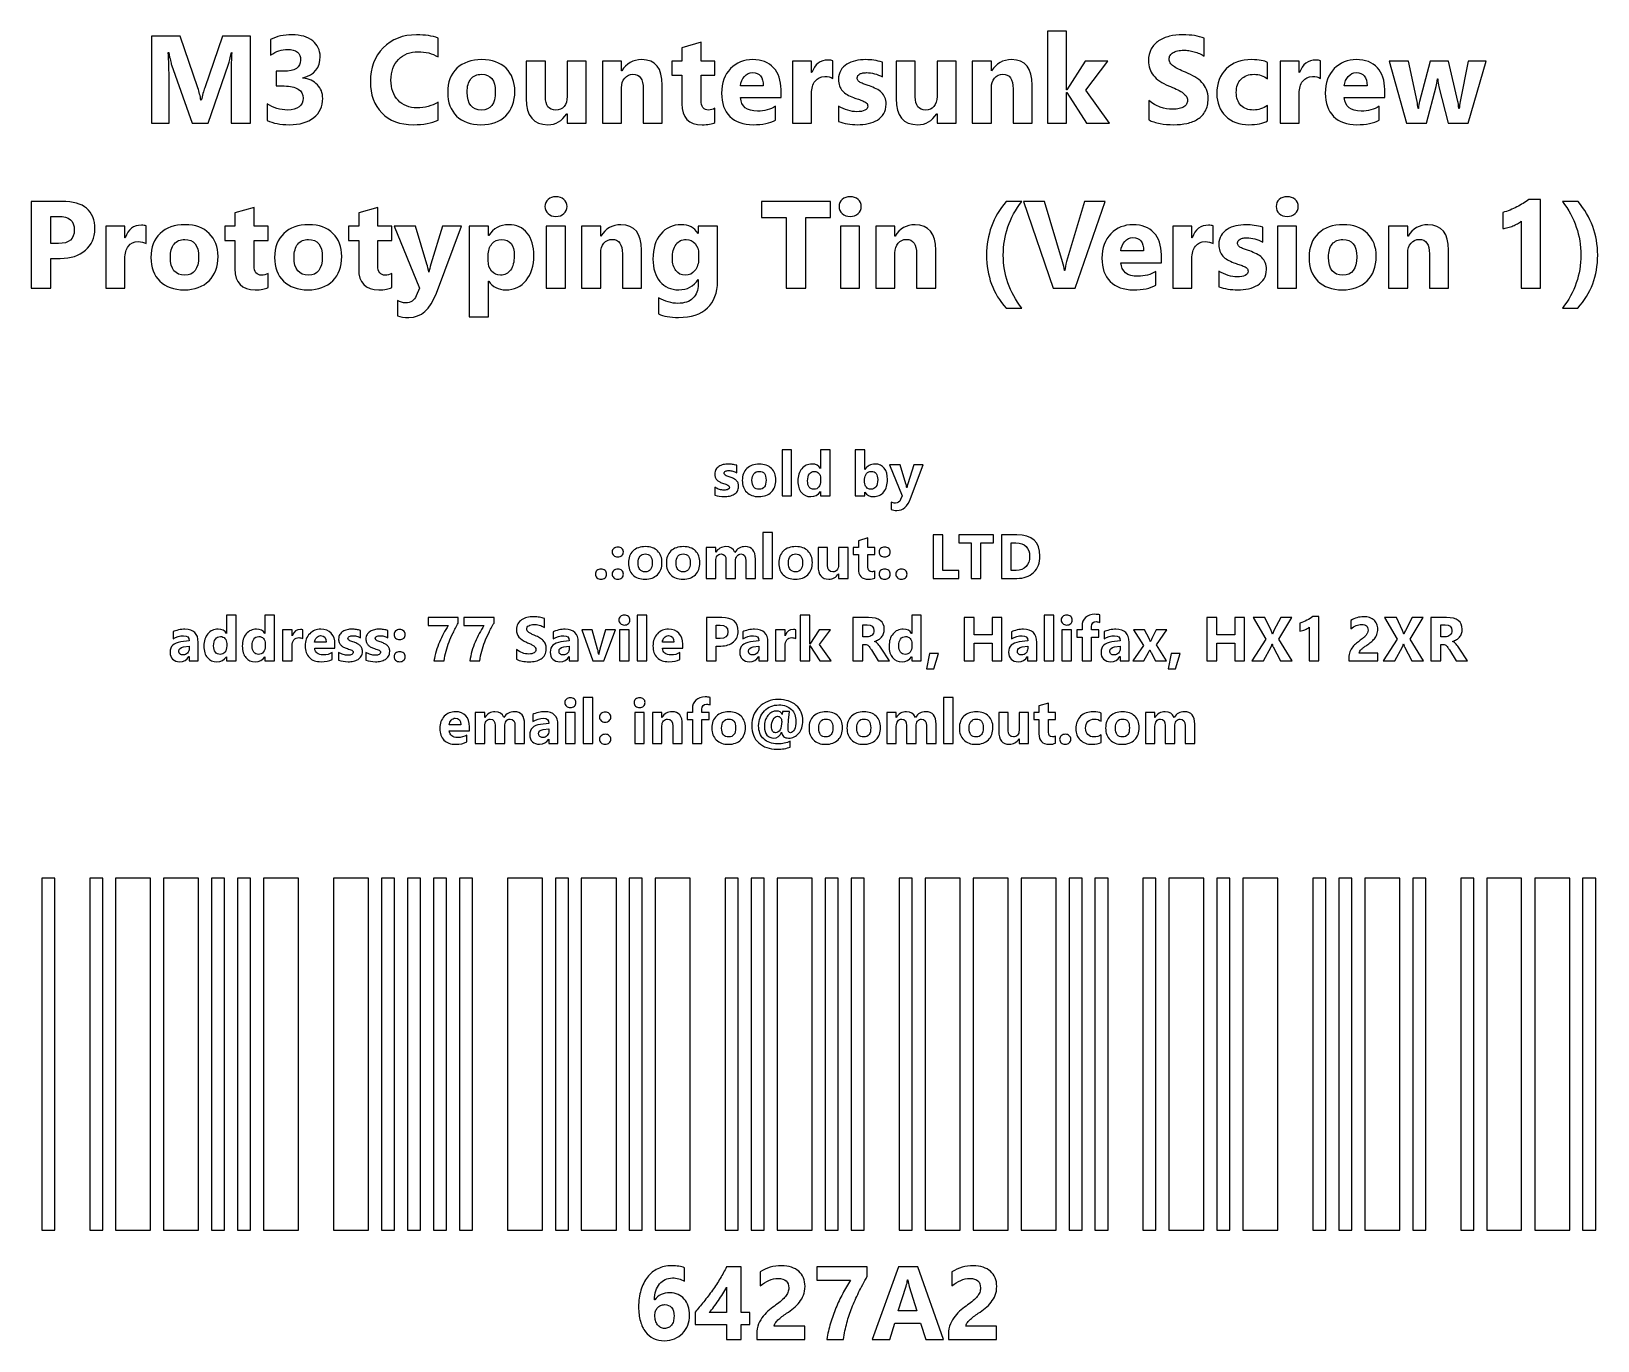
# Model space of a CAD drawing. Header units: centimetres. Extents: x -2.69 to 2.66, y -2.28 to 2.19.
import ezdxf

# ---------------------------------------------------------------- set-up
doc = ezdxf.new("R2010")
doc.units = ezdxf.units.CM
doc.header["$MEASUREMENT"] = 0
doc.layers.add('Layer 1', color=7, linetype='Continuous')

msp = doc.modelspace()

# ---------------------------------------------------------------- linework, layer by layer
at = {"layer": 'Layer 1'}
for points, knots in [([(-1.93818, 1.87459), (-1.93818, 1.87459), (-2.00415, 1.87459), (-2.00415, 1.87459), (-2.00415, 1.87459), (-2.00415, 1.87459), (-2.00415, 2.05197), (-2.00415, 2.05197), (-2.00415, 2.05197), (-2.00415, 2.07109), (-2.0033, 2.09225), (-2.00168, 2.11539), (-2.00168, 2.11539), (-2.00168, 2.11539), (-2.0033, 2.11539), (-2.0033, 2.11539), (-2.0033, 2.11539), (-2.00676, 2.09719), (-2.00986, 2.08414), (-2.01261, 2.0761), (-2.01261, 2.0761), (-2.01261, 2.0761), (-2.08204, 1.87459), (-2.08204, 1.87459), (-2.08204, 1.87459), (-2.08204, 1.87459), (-2.13665, 1.87459), (-2.13665, 1.87459), (-2.13665, 1.87459), (-2.13665, 1.87459), (-2.20734, 2.07405), (-2.20734, 2.07405), (-2.20734, 2.07405), (-2.20925, 2.07941), (-2.21235, 2.09324), (-2.21666, 2.11539), (-2.21666, 2.11539), (-2.21666, 2.11539), (-2.21849, 2.11539), (-2.21849, 2.11539), (-2.21849, 2.11539), (-2.21673, 2.08618), (-2.21581, 2.06057), (-2.21581, 2.03849), (-2.21581, 2.03849), (-2.21581, 2.03849), (-2.21581, 1.87459), (-2.21581, 1.87459), (-2.21581, 1.87459), (-2.21581, 1.87459), (-2.27599, 1.87459), (-2.27599, 1.87459), (-2.27599, 1.87459), (-2.27599, 1.87459), (-2.27599, 2.17099), (-2.27599, 2.17099), (-2.27599, 2.17099), (-2.27599, 2.17099), (-2.1782, 2.17099), (-2.1782, 2.17099), (-2.1782, 2.17099), (-2.1782, 2.17099), (-2.1176, 1.99531), (-2.1176, 1.99531), (-2.1176, 1.99531), (-2.1128, 1.98127), (-2.10927, 1.96716), (-2.10708, 1.95291), (-2.10708, 1.95291), (-2.10708, 1.95291), (-2.10581, 1.95291), (-2.10581, 1.95291), (-2.10581, 1.95291), (-2.10215, 1.96935), (-2.09819, 1.9836), (-2.09403, 1.99573), (-2.09403, 1.99573), (-2.09403, 1.99573), (-2.0335, 2.17099), (-2.0335, 2.17099), (-2.0335, 2.17099), (-2.0335, 2.17099), (-1.93818, 2.17099), (-1.93818, 2.17099), (-1.93818, 2.17099), (-1.93818, 2.17099), (-1.93818, 1.87459), (-1.93818, 1.87459)], [0, 0, 0, 0, 0.0434783, 0.0434783, 0.0434783, 0.0434783, 0.0869565, 0.0869565, 0.0869565, 0.0869565, 0.1304348, 0.1304348, 0.1304348, 0.1304348, 0.173913, 0.173913, 0.173913, 0.173913, 0.2173913, 0.2173913, 0.2173913, 0.2173913, 0.2608696, 0.2608696, 0.2608696, 0.2608696, 0.3043478, 0.3043478, 0.3043478, 0.3043478, 0.3478261, 0.3478261, 0.3478261, 0.3478261, 0.3913043, 0.3913043, 0.3913043, 0.3913043, 0.4347826, 0.4347826, 0.4347826, 0.4347826, 0.4782609, 0.4782609, 0.4782609, 0.4782609, 0.5217391, 0.5217391, 0.5217391, 0.5217391, 0.5652174, 0.5652174, 0.5652174, 0.5652174, 0.6086957, 0.6086957, 0.6086957, 0.6086957, 0.6521739, 0.6521739, 0.6521739, 0.6521739, 0.6956522, 0.6956522, 0.6956522, 0.6956522, 0.7391304, 0.7391304, 0.7391304, 0.7391304, 0.7826087, 0.7826087, 0.7826087, 0.7826087, 0.826087, 0.826087, 0.826087, 0.826087, 0.8695652, 0.8695652, 0.8695652, 0.8695652, 0.9130435, 0.9130435, 0.9130435, 0.9130435, 1, 1, 1, 1]), ([(-1.88053, 1.88433), (-1.88053, 1.88433), (-1.88053, 1.94112), (-1.88053, 1.94112), (-1.88053, 1.94112), (-1.8607, 1.92666), (-1.83756, 1.91946), (-1.8111, 1.91946), (-1.8111, 1.91946), (-1.79438, 1.91946), (-1.7814, 1.92306), (-1.77216, 1.93019), (-1.77216, 1.93019), (-1.76284, 1.93738), (-1.75819, 1.94733), (-1.75819, 1.96017), (-1.75819, 1.96017), (-1.75819, 1.97337), (-1.7639, 1.9836), (-1.7754, 1.99079), (-1.7754, 1.99079), (-1.78697, 1.99792), (-1.80278, 2.00152), (-1.82289, 2.00152), (-1.82289, 2.00152), (-1.82289, 2.00152), (-1.85033, 2.00152), (-1.85033, 2.00152), (-1.85033, 2.00152), (-1.85033, 2.00152), (-1.85033, 2.05154), (-1.85033, 2.05154), (-1.85033, 2.05154), (-1.85033, 2.05154), (-1.82493, 2.05154), (-1.82493, 2.05154), (-1.82493, 2.05154), (-1.78634, 2.05154), (-1.76708, 2.06431), (-1.76708, 2.08999), (-1.76708, 2.08999), (-1.76708, 2.11412), (-1.78189, 2.12612), (-1.81153, 2.12612), (-1.81153, 2.12612), (-1.83135, 2.12612), (-1.85061, 2.11977), (-1.86938, 2.10693), (-1.86938, 2.10693), (-1.86938, 2.10693), (-1.86938, 2.16027), (-1.86938, 2.16027), (-1.86938, 2.16027), (-1.84857, 2.17071), (-1.8243, 2.176), (-1.79664, 2.176), (-1.79664, 2.176), (-1.7663, 2.176), (-1.74274, 2.16916), (-1.7258, 2.15547), (-1.7258, 2.15547), (-1.70894, 2.14185), (-1.70047, 2.12414), (-1.70047, 2.10241), (-1.70047, 2.10241), (-1.70047, 2.06368), (-1.72016, 2.03941), (-1.75939, 2.0296), (-1.75939, 2.0296), (-1.75939, 2.0296), (-1.75939, 2.02861), (-1.75939, 2.02861), (-1.75939, 2.02861), (-1.7385, 2.026), (-1.72192, 2.01838), (-1.70979, 2.00575), (-1.70979, 2.00575), (-1.69765, 1.99312), (-1.69158, 1.97767), (-1.69158, 1.95933), (-1.69158, 1.95933), (-1.69158, 1.93167), (-1.70174, 1.90973), (-1.72199, 1.89364), (-1.72199, 1.89364), (-1.74224, 1.87748), (-1.77025, 1.86944), (-1.80595, 1.86944), (-1.80595, 1.86944), (-1.8365, 1.86944), (-1.86141, 1.87438), (-1.88053, 1.88433)], [0, 0, 0, 0, 0.0416667, 0.0416667, 0.0416667, 0.0416667, 0.0833333, 0.0833333, 0.0833333, 0.0833333, 0.125, 0.125, 0.125, 0.125, 0.1666667, 0.1666667, 0.1666667, 0.1666667, 0.2083333, 0.2083333, 0.2083333, 0.2083333, 0.25, 0.25, 0.25, 0.25, 0.2916667, 0.2916667, 0.2916667, 0.2916667, 0.3333333, 0.3333333, 0.3333333, 0.3333333, 0.375, 0.375, 0.375, 0.375, 0.4166667, 0.4166667, 0.4166667, 0.4166667, 0.4583333, 0.4583333, 0.4583333, 0.4583333, 0.5, 0.5, 0.5, 0.5, 0.5416667, 0.5416667, 0.5416667, 0.5416667, 0.5833333, 0.5833333, 0.5833333, 0.5833333, 0.625, 0.625, 0.625, 0.625, 0.6666667, 0.6666667, 0.6666667, 0.6666667, 0.7083333, 0.7083333, 0.7083333, 0.7083333, 0.75, 0.75, 0.75, 0.75, 0.7916667, 0.7916667, 0.7916667, 0.7916667, 0.8333333, 0.8333333, 0.8333333, 0.8333333, 0.875, 0.875, 0.875, 0.875, 0.9166667, 0.9166667, 0.9166667, 0.9166667, 1, 1, 1, 1]), ([(-1.29809, 1.8851), (-1.31968, 1.87466), (-1.34797, 1.86944), (-1.38283, 1.86944), (-1.38283, 1.86944), (-1.42827, 1.86944), (-1.46404, 1.88277), (-1.49007, 1.90951), (-1.49007, 1.90951), (-1.51618, 1.93626), (-1.52916, 1.97189), (-1.52916, 2.01641), (-1.52916, 2.01641), (-1.52916, 2.06382), (-1.51455, 2.10227), (-1.48527, 2.13176), (-1.48527, 2.13176), (-1.45599, 2.16125), (-1.41796, 2.176), (-1.37126, 2.176), (-1.37126, 2.176), (-1.34233, 2.176), (-1.31792, 2.17233), (-1.29809, 2.16499), (-1.29809, 2.16499), (-1.29809, 2.16499), (-1.29809, 2.10072), (-1.29809, 2.10072), (-1.29809, 2.10072), (-1.31792, 2.11257), (-1.3405, 2.1185), (-1.3659, 2.1185), (-1.3659, 2.1185), (-1.39369, 2.1185), (-1.4162, 2.10975), (-1.43328, 2.09225), (-1.43328, 2.09225), (-1.45035, 2.07475), (-1.45889, 2.05105), (-1.45889, 2.02113), (-1.45889, 2.02113), (-1.45889, 1.99249), (-1.45084, 1.96963), (-1.43469, 1.95262), (-1.43469, 1.95262), (-1.4186, 1.93562), (-1.39687, 1.92708), (-1.36956, 1.92708), (-1.36956, 1.92708), (-1.34353, 1.92708), (-1.31968, 1.93343), (-1.29809, 1.94613), (-1.29809, 1.94613), (-1.29809, 1.94613), (-1.29809, 1.8851), (-1.29809, 1.8851)], [0, 0, 0, 0, 0.0666667, 0.0666667, 0.0666667, 0.0666667, 0.1333333, 0.1333333, 0.1333333, 0.1333333, 0.2, 0.2, 0.2, 0.2, 0.2666667, 0.2666667, 0.2666667, 0.2666667, 0.3333333, 0.3333333, 0.3333333, 0.3333333, 0.4, 0.4, 0.4, 0.4, 0.4666667, 0.4666667, 0.4666667, 0.4666667, 0.5333333, 0.5333333, 0.5333333, 0.5333333, 0.6, 0.6, 0.6, 0.6, 0.6666667, 0.6666667, 0.6666667, 0.6666667, 0.7333333, 0.7333333, 0.7333333, 0.7333333, 0.8, 0.8, 0.8, 0.8, 0.8666667, 0.8666667, 0.8666667, 0.8666667, 1, 1, 1, 1]), ([(-0.35386, 1.87706), (-0.36352, 1.87198), (-0.37806, 1.86944), (-0.39746, 1.86944), (-0.39746, 1.86944), (-0.44346, 1.86944), (-0.46653, 1.89336), (-0.46653, 1.94112), (-0.46653, 1.94112), (-0.46653, 1.94112), (-0.46653, 2.03807), (-0.46653, 2.03807), (-0.46653, 2.03807), (-0.46653, 2.03807), (-0.50082, 2.03807), (-0.50082, 2.03807), (-0.50082, 2.03807), (-0.50082, 2.03807), (-0.50082, 2.08626), (-0.50082, 2.08626), (-0.50082, 2.08626), (-0.50082, 2.08626), (-0.46653, 2.08626), (-0.46653, 2.08626), (-0.46653, 2.08626), (-0.46653, 2.08626), (-0.46653, 2.1319), (-0.46653, 2.1319), (-0.46653, 2.1319), (-0.46653, 2.1319), (-0.40141, 2.15053), (-0.40141, 2.15053), (-0.40141, 2.15053), (-0.40141, 2.15053), (-0.40141, 2.08626), (-0.40141, 2.08626), (-0.40141, 2.08626), (-0.40141, 2.08626), (-0.35386, 2.08626), (-0.35386, 2.08626), (-0.35386, 2.08626), (-0.35386, 2.08626), (-0.35386, 2.03807), (-0.35386, 2.03807), (-0.35386, 2.03807), (-0.35386, 2.03807), (-0.40141, 2.03807), (-0.40141, 2.03807), (-0.40141, 2.03807), (-0.40141, 2.03807), (-0.40141, 1.95248), (-0.40141, 1.95248), (-0.40141, 1.95248), (-0.40141, 1.93047), (-0.39266, 1.91946), (-0.37516, 1.91946), (-0.37516, 1.91946), (-0.36825, 1.91946), (-0.36112, 1.92144), (-0.35386, 1.92546), (-0.35386, 1.92546), (-0.35386, 1.92546), (-0.35386, 1.87706), (-0.35386, 1.87706)], [0, 0, 0, 0, 0.0588235, 0.0588235, 0.0588235, 0.0588235, 0.1176471, 0.1176471, 0.1176471, 0.1176471, 0.1764706, 0.1764706, 0.1764706, 0.1764706, 0.2352941, 0.2352941, 0.2352941, 0.2352941, 0.2941176, 0.2941176, 0.2941176, 0.2941176, 0.3529412, 0.3529412, 0.3529412, 0.3529412, 0.4117647, 0.4117647, 0.4117647, 0.4117647, 0.4705882, 0.4705882, 0.4705882, 0.4705882, 0.5294118, 0.5294118, 0.5294118, 0.5294118, 0.5882353, 0.5882353, 0.5882353, 0.5882353, 0.6470588, 0.6470588, 0.6470588, 0.6470588, 0.7058824, 0.7058824, 0.7058824, 0.7058824, 0.7647059, 0.7647059, 0.7647059, 0.7647059, 0.8235294, 0.8235294, 0.8235294, 0.8235294, 0.8823529, 0.8823529, 0.8823529, 0.8823529, 1, 1, 1, 1]), ([(0.99189, 1.87459), (0.99189, 1.87459), (0.91351, 1.87459), (0.91351, 1.87459), (0.91351, 1.87459), (0.91351, 1.87459), (0.84592, 1.97958), (0.84592, 1.97958), (0.84592, 1.97958), (0.84592, 1.97958), (0.84507, 1.97958), (0.84507, 1.97958), (0.84507, 1.97958), (0.84507, 1.97958), (0.84507, 1.87459), (0.84507, 1.87459), (0.84507, 1.87459), (0.84507, 1.87459), (0.77981, 1.87459), (0.77981, 1.87459), (0.77981, 1.87459), (0.77981, 1.87459), (0.77981, 2.18792), (0.77981, 2.18792), (0.77981, 2.18792), (0.77981, 2.18792), (0.84507, 2.18792), (0.84507, 2.18792), (0.84507, 2.18792), (0.84507, 2.18792), (0.84507, 1.98847), (0.84507, 1.98847), (0.84507, 1.98847), (0.84507, 1.98847), (0.84592, 1.98847), (0.84592, 1.98847), (0.84592, 1.98847), (0.84592, 1.98847), (0.90899, 2.08626), (0.90899, 2.08626), (0.90899, 2.08626), (0.90899, 2.08626), (0.98646, 2.08626), (0.98646, 2.08626), (0.98646, 2.08626), (0.98646, 2.08626), (0.91062, 1.98684), (0.91062, 1.98684), (0.91062, 1.98684), (0.91062, 1.98684), (0.99189, 1.87459), (0.99189, 1.87459)], [0, 0, 0, 0, 0.0714286, 0.0714286, 0.0714286, 0.0714286, 0.1428571, 0.1428571, 0.1428571, 0.1428571, 0.2142857, 0.2142857, 0.2142857, 0.2142857, 0.2857143, 0.2857143, 0.2857143, 0.2857143, 0.3571429, 0.3571429, 0.3571429, 0.3571429, 0.4285714, 0.4285714, 0.4285714, 0.4285714, 0.5, 0.5, 0.5, 0.5, 0.5714286, 0.5714286, 0.5714286, 0.5714286, 0.6428571, 0.6428571, 0.6428571, 0.6428571, 0.7142857, 0.7142857, 0.7142857, 0.7142857, 0.7857143, 0.7857143, 0.7857143, 0.7857143, 0.8571429, 0.8571429, 0.8571429, 0.8571429, 1, 1, 1, 1]), ([(1.12595, 1.88595), (1.12595, 1.88595), (1.12595, 1.95213), (1.12595, 1.95213), (1.12595, 1.95213), (1.13794, 1.94204), (1.151, 1.93449), (1.16504, 1.92948), (1.16504, 1.92948), (1.17908, 1.92447), (1.19326, 1.92193), (1.20758, 1.92193), (1.20758, 1.92193), (1.21605, 1.92193), (1.22339, 1.92271), (1.22959, 1.92419), (1.22959, 1.92419), (1.23587, 1.92574), (1.2411, 1.92779), (1.24533, 1.93054), (1.24533, 1.93054), (1.24956, 1.93322), (1.25267, 1.9364), (1.25471, 1.93999), (1.25471, 1.93999), (1.25683, 1.94366), (1.25782, 1.94761), (1.25782, 1.95192), (1.25782, 1.95192), (1.25782, 1.9577), (1.25619, 1.96285), (1.25288, 1.96737), (1.25288, 1.96737), (1.24956, 1.97196), (1.24505, 1.97619), (1.23933, 1.98), (1.23933, 1.98), (1.23362, 1.98388), (1.22684, 1.98762), (1.21894, 1.99115), (1.21894, 1.99115), (1.21111, 1.99475), (1.20264, 1.99841), (1.19354, 2.00215), (1.19354, 2.00215), (1.1704, 2.01175), (1.15311, 2.02353), (1.14175, 2.0375), (1.14175, 2.0375), (1.13039, 2.0514), (1.12475, 2.06819), (1.12475, 2.08788), (1.12475, 2.08788), (1.12475, 2.10333), (1.12778, 2.11659), (1.13399, 2.12767), (1.13399, 2.12767), (1.1402, 2.13882), (1.14867, 2.14792), (1.15932, 2.15512), (1.15932, 2.15512), (1.17005, 2.16224), (1.18239, 2.16753), (1.19643, 2.17092), (1.19643, 2.17092), (1.21047, 2.17431), (1.22536, 2.176), (1.2411, 2.176), (1.2411, 2.176), (1.25655, 2.176), (1.27023, 2.17501), (1.28216, 2.17318), (1.28216, 2.17318), (1.29401, 2.17134), (1.30502, 2.16845), (1.31511, 2.16457), (1.31511, 2.16457), (1.31511, 2.16457), (1.31511, 2.10276), (1.31511, 2.10276), (1.31511, 2.10276), (1.3101, 2.10622), (1.30474, 2.10926), (1.29888, 2.11187), (1.29888, 2.11187), (1.29302, 2.11448), (1.28696, 2.11666), (1.28075, 2.11843), (1.28075, 2.11843), (1.27461, 2.12012), (1.2684, 2.12139), (1.26226, 2.12224), (1.26226, 2.12224), (1.25612, 2.12301), (1.25034, 2.12344), (1.24483, 2.12344), (1.24483, 2.12344), (1.23721, 2.12344), (1.23037, 2.12273), (1.22416, 2.12132), (1.22416, 2.12132), (1.21795, 2.11984), (1.21273, 2.11779), (1.20843, 2.11518), (1.20843, 2.11518), (1.20419, 2.11257), (1.20088, 2.10947), (1.19848, 2.1058), (1.19848, 2.1058), (1.19615, 2.10213), (1.19502, 2.09804), (1.19502, 2.09352), (1.19502, 2.09352), (1.19502, 2.08851), (1.19629, 2.08407), (1.1989, 2.08019), (1.1989, 2.08019), (1.20151, 2.07624), (1.20525, 2.0725), (1.21012, 2.06897), (1.21012, 2.06897), (1.21492, 2.06551), (1.22078, 2.06205), (1.22769, 2.05867), (1.22769, 2.05867), (1.23453, 2.05528), (1.24237, 2.05182), (1.25104, 2.04823), (1.25104, 2.04823), (1.2629, 2.04329), (1.27348, 2.038), (1.28293, 2.03242), (1.28293, 2.03242), (1.29239, 2.02685), (1.3005, 2.0205), (1.30721, 2.01351), (1.30721, 2.01351), (1.31398, 2.00646), (1.31913, 1.99841), (1.32273, 1.98938), (1.32273, 1.98938), (1.32633, 1.98042), (1.32809, 1.96991), (1.32809, 1.95792), (1.32809, 1.95792), (1.32809, 1.94134), (1.32498, 1.92751), (1.31871, 1.91622), (1.31871, 1.91622), (1.31243, 1.905), (1.30396, 1.8959), (1.29316, 1.88898), (1.29316, 1.88898), (1.28244, 1.882), (1.26995, 1.87699), (1.2557, 1.87396), (1.2557, 1.87396), (1.24138, 1.87092), (1.22635, 1.86944), (1.21047, 1.86944), (1.21047, 1.86944), (1.19425, 1.86944), (1.17879, 1.87078), (1.16412, 1.87353), (1.16412, 1.87353), (1.14944, 1.87628), (1.13667, 1.88045), (1.12595, 1.88595)], [0, 0, 0, 0, 0.0232558, 0.0232558, 0.0232558, 0.0232558, 0.0465116, 0.0465116, 0.0465116, 0.0465116, 0.0697674, 0.0697674, 0.0697674, 0.0697674, 0.0930233, 0.0930233, 0.0930233, 0.0930233, 0.1162791, 0.1162791, 0.1162791, 0.1162791, 0.1395349, 0.1395349, 0.1395349, 0.1395349, 0.1627907, 0.1627907, 0.1627907, 0.1627907, 0.1860465, 0.1860465, 0.1860465, 0.1860465, 0.2093023, 0.2093023, 0.2093023, 0.2093023, 0.2325581, 0.2325581, 0.2325581, 0.2325581, 0.255814, 0.255814, 0.255814, 0.255814, 0.2790698, 0.2790698, 0.2790698, 0.2790698, 0.3023256, 0.3023256, 0.3023256, 0.3023256, 0.3255814, 0.3255814, 0.3255814, 0.3255814, 0.3488372, 0.3488372, 0.3488372, 0.3488372, 0.372093, 0.372093, 0.372093, 0.372093, 0.3953488, 0.3953488, 0.3953488, 0.3953488, 0.4186047, 0.4186047, 0.4186047, 0.4186047, 0.4418605, 0.4418605, 0.4418605, 0.4418605, 0.4651163, 0.4651163, 0.4651163, 0.4651163, 0.4883721, 0.4883721, 0.4883721, 0.4883721, 0.5116279, 0.5116279, 0.5116279, 0.5116279, 0.5348837, 0.5348837, 0.5348837, 0.5348837, 0.5581395, 0.5581395, 0.5581395, 0.5581395, 0.5813953, 0.5813953, 0.5813953, 0.5813953, 0.6046512, 0.6046512, 0.6046512, 0.6046512, 0.627907, 0.627907, 0.627907, 0.627907, 0.6511628, 0.6511628, 0.6511628, 0.6511628, 0.6744186, 0.6744186, 0.6744186, 0.6744186, 0.6976744, 0.6976744, 0.6976744, 0.6976744, 0.7209302, 0.7209302, 0.7209302, 0.7209302, 0.744186, 0.744186, 0.744186, 0.744186, 0.7674419, 0.7674419, 0.7674419, 0.7674419, 0.7906977, 0.7906977, 0.7906977, 0.7906977, 0.8139535, 0.8139535, 0.8139535, 0.8139535, 0.8372093, 0.8372093, 0.8372093, 0.8372093, 0.8604651, 0.8604651, 0.8604651, 0.8604651, 0.8837209, 0.8837209, 0.8837209, 0.8837209, 0.9069767, 0.9069767, 0.9069767, 0.9069767, 0.9302326, 0.9302326, 0.9302326, 0.9302326, 0.9534884, 0.9534884, 0.9534884, 0.9534884, 1, 1, 1, 1]), ([(-1.15197, 1.86944), (-1.18725, 1.86944), (-1.21498, 1.87932), (-1.23515, 1.89907), (-1.23515, 1.89907), (-1.25533, 1.91883), (-1.26542, 1.94571), (-1.26542, 1.97958), (-1.26542, 1.97958), (-1.26542, 2.01457), (-1.25498, 2.04202), (-1.23403, 2.06177), (-1.23403, 2.06177), (-1.21307, 2.08153), (-1.18471, 2.09141), (-1.14908, 2.09141), (-1.14908, 2.09141), (-1.11394, 2.09141), (-1.08635, 2.08153), (-1.06639, 2.06177), (-1.06639, 2.06177), (-1.04642, 2.04202), (-1.0364, 2.01584), (-1.0364, 1.98332), (-1.0364, 1.98332), (-1.0364, 1.94818), (-1.0467, 1.92038), (-1.0673, 1.89999), (-1.0673, 1.89999), (-1.08791, 1.8796), (-1.11613, 1.86944), (-1.15197, 1.86944)], [0, 0, 0, 0, 0.1111111, 0.1111111, 0.1111111, 0.1111111, 0.2222222, 0.2222222, 0.2222222, 0.2222222, 0.3333333, 0.3333333, 0.3333333, 0.3333333, 0.4444444, 0.4444444, 0.4444444, 0.4444444, 0.5555556, 0.5555556, 0.5555556, 0.5555556, 0.6666667, 0.6666667, 0.6666667, 0.6666667, 0.7777778, 0.7777778, 0.7777778, 0.7777778, 1, 1, 1, 1]), ([(-0.79291, 1.87459), (-0.79291, 1.87459), (-0.85803, 1.87459), (-0.85803, 1.87459), (-0.85803, 1.87459), (-0.85803, 1.87459), (-0.85803, 1.90683), (-0.85803, 1.90683), (-0.85803, 1.90683), (-0.85803, 1.90683), (-0.85902, 1.90683), (-0.85902, 1.90683), (-0.85902, 1.90683), (-0.87518, 1.88193), (-0.8967, 1.86944), (-0.92372, 1.86944), (-0.92372, 1.86944), (-0.97283, 1.86944), (-0.99731, 1.89914), (-0.99731, 1.95855), (-0.99731, 1.95855), (-0.99731, 1.95855), (-0.99731, 2.08626), (-0.99731, 2.08626), (-0.99731, 2.08626), (-0.99731, 2.08626), (-0.93219, 2.08626), (-0.93219, 2.08626), (-0.93219, 2.08626), (-0.93219, 2.08626), (-0.93219, 1.96434), (-0.93219, 1.96434), (-0.93219, 1.96434), (-0.93219, 1.93442), (-0.92033, 1.91946), (-0.89663, 1.91946), (-0.89663, 1.91946), (-0.88492, 1.91946), (-0.8756, 1.92356), (-0.86855, 1.93174), (-0.86855, 1.93174), (-0.86149, 1.93992), (-0.85803, 1.95107), (-0.85803, 1.96511), (-0.85803, 1.96511), (-0.85803, 1.96511), (-0.85803, 2.08626), (-0.85803, 2.08626), (-0.85803, 2.08626), (-0.85803, 2.08626), (-0.79291, 2.08626), (-0.79291, 2.08626), (-0.79291, 2.08626), (-0.79291, 2.08626), (-0.79291, 1.87459), (-0.79291, 1.87459)], [0, 0, 0, 0, 0.0666667, 0.0666667, 0.0666667, 0.0666667, 0.1333333, 0.1333333, 0.1333333, 0.1333333, 0.2, 0.2, 0.2, 0.2, 0.2666667, 0.2666667, 0.2666667, 0.2666667, 0.3333333, 0.3333333, 0.3333333, 0.3333333, 0.4, 0.4, 0.4, 0.4, 0.4666667, 0.4666667, 0.4666667, 0.4666667, 0.5333333, 0.5333333, 0.5333333, 0.5333333, 0.6, 0.6, 0.6, 0.6, 0.6666667, 0.6666667, 0.6666667, 0.6666667, 0.7333333, 0.7333333, 0.7333333, 0.7333333, 0.8, 0.8, 0.8, 0.8, 0.8666667, 0.8666667, 0.8666667, 0.8666667, 1, 1, 1, 1]), ([(-0.53349, 1.87459), (-0.53349, 1.87459), (-0.59861, 1.87459), (-0.59861, 1.87459), (-0.59861, 1.87459), (-0.59861, 1.87459), (-0.59861, 1.99221), (-0.59861, 1.99221), (-0.59861, 1.99221), (-0.59861, 2.02501), (-0.61032, 2.04138), (-0.63374, 2.04138), (-0.63374, 2.04138), (-0.64503, 2.04138), (-0.65435, 2.03708), (-0.66161, 2.0284), (-0.66161, 2.0284), (-0.66895, 2.01972), (-0.67262, 2.00864), (-0.67262, 1.99531), (-0.67262, 1.99531), (-0.67262, 1.99531), (-0.67262, 1.87459), (-0.67262, 1.87459), (-0.67262, 1.87459), (-0.67262, 1.87459), (-0.73788, 1.87459), (-0.73788, 1.87459), (-0.73788, 1.87459), (-0.73788, 1.87459), (-0.73788, 2.08626), (-0.73788, 2.08626), (-0.73788, 2.08626), (-0.73788, 2.08626), (-0.67262, 2.08626), (-0.67262, 2.08626), (-0.67262, 2.08626), (-0.67262, 2.08626), (-0.67262, 2.05274), (-0.67262, 2.05274), (-0.67262, 2.05274), (-0.67262, 2.05274), (-0.67177, 2.05274), (-0.67177, 2.05274), (-0.67177, 2.05274), (-0.65618, 2.07856), (-0.63353, 2.09141), (-0.60376, 2.09141), (-0.60376, 2.09141), (-0.55691, 2.09141), (-0.53349, 2.06234), (-0.53349, 2.0042), (-0.53349, 2.0042), (-0.53349, 2.0042), (-0.53349, 1.87459), (-0.53349, 1.87459)], [0, 0, 0, 0, 0.0666667, 0.0666667, 0.0666667, 0.0666667, 0.1333333, 0.1333333, 0.1333333, 0.1333333, 0.2, 0.2, 0.2, 0.2, 0.2666667, 0.2666667, 0.2666667, 0.2666667, 0.3333333, 0.3333333, 0.3333333, 0.3333333, 0.4, 0.4, 0.4, 0.4, 0.4666667, 0.4666667, 0.4666667, 0.4666667, 0.5333333, 0.5333333, 0.5333333, 0.5333333, 0.6, 0.6, 0.6, 0.6, 0.6666667, 0.6666667, 0.6666667, 0.6666667, 0.7333333, 0.7333333, 0.7333333, 0.7333333, 0.8, 0.8, 0.8, 0.8, 0.8666667, 0.8666667, 0.8666667, 0.8666667, 1, 1, 1, 1]), ([(-0.12851, 1.9618), (-0.12851, 1.9618), (-0.26658, 1.9618), (-0.26658, 1.9618), (-0.26658, 1.9618), (-0.2644, 1.9311), (-0.24499, 1.91572), (-0.20852, 1.91572), (-0.20852, 1.91572), (-0.18523, 1.91572), (-0.16477, 1.92123), (-0.14713, 1.93223), (-0.14713, 1.93223), (-0.14713, 1.93223), (-0.14713, 1.8851), (-0.14713, 1.8851), (-0.14713, 1.8851), (-0.16668, 1.87466), (-0.19208, 1.86944), (-0.2234, 1.86944), (-0.2234, 1.86944), (-0.25755, 1.86944), (-0.28408, 1.87889), (-0.30299, 1.89787), (-0.30299, 1.89787), (-0.32183, 1.91678), (-0.33128, 1.94324), (-0.33128, 1.97711), (-0.33128, 1.97711), (-0.33128, 2.01224), (-0.32112, 2.04011), (-0.30066, 2.06064), (-0.30066, 2.06064), (-0.28027, 2.08118), (-0.25522, 2.09141), (-0.22545, 2.09141), (-0.22545, 2.09141), (-0.19462, 2.09141), (-0.1707, 2.08223), (-0.15384, 2.06396), (-0.15384, 2.06396), (-0.13697, 2.04562), (-0.12851, 2.02071), (-0.12851, 1.98931), (-0.12851, 1.98931), (-0.12851, 1.98931), (-0.12851, 1.9618), (-0.12851, 1.9618)], [0, 0, 0, 0, 0.0769231, 0.0769231, 0.0769231, 0.0769231, 0.1538462, 0.1538462, 0.1538462, 0.1538462, 0.2307692, 0.2307692, 0.2307692, 0.2307692, 0.3076923, 0.3076923, 0.3076923, 0.3076923, 0.3846154, 0.3846154, 0.3846154, 0.3846154, 0.4615385, 0.4615385, 0.4615385, 0.4615385, 0.5384615, 0.5384615, 0.5384615, 0.5384615, 0.6153846, 0.6153846, 0.6153846, 0.6153846, 0.6923077, 0.6923077, 0.6923077, 0.6923077, 0.7692308, 0.7692308, 0.7692308, 0.7692308, 0.8461538, 0.8461538, 0.8461538, 0.8461538, 1, 1, 1, 1]), ([(0.04844, 2.02734), (0.04054, 2.03165), (0.03137, 2.03376), (0.02093, 2.03376), (0.02093, 2.03376), (0.00674, 2.03376), (-0.00433, 2.02854), (-0.01238, 2.01817), (-0.01238, 2.01817), (-0.02035, 2.00773), (-0.02437, 1.99362), (-0.02437, 1.9757), (-0.02437, 1.9757), (-0.02437, 1.9757), (-0.02437, 1.87459), (-0.02437, 1.87459), (-0.02437, 1.87459), (-0.02437, 1.87459), (-0.08963, 1.87459), (-0.08963, 1.87459), (-0.08963, 1.87459), (-0.08963, 1.87459), (-0.08963, 2.08626), (-0.08963, 2.08626), (-0.08963, 2.08626), (-0.08963, 2.08626), (-0.02437, 2.08626), (-0.02437, 2.08626), (-0.02437, 2.08626), (-0.02437, 2.08626), (-0.02437, 2.04696), (-0.02437, 2.04696), (-0.02437, 2.04696), (-0.02437, 2.04696), (-0.02352, 2.04696), (-0.02352, 2.04696), (-0.02352, 2.04696), (-0.01315, 2.07567), (0.0054, 2.08999), (0.03229, 2.08999), (0.03229, 2.08999), (0.0392, 2.08999), (0.04456, 2.08915), (0.04844, 2.08752), (0.04844, 2.08752), (0.04844, 2.08752), (0.04844, 2.02734), (0.04844, 2.02734)], [0, 0, 0, 0, 0.0769231, 0.0769231, 0.0769231, 0.0769231, 0.1538462, 0.1538462, 0.1538462, 0.1538462, 0.2307692, 0.2307692, 0.2307692, 0.2307692, 0.3076923, 0.3076923, 0.3076923, 0.3076923, 0.3846154, 0.3846154, 0.3846154, 0.3846154, 0.4615385, 0.4615385, 0.4615385, 0.4615385, 0.5384615, 0.5384615, 0.5384615, 0.5384615, 0.6153846, 0.6153846, 0.6153846, 0.6153846, 0.6923077, 0.6923077, 0.6923077, 0.6923077, 0.7692308, 0.7692308, 0.7692308, 0.7692308, 0.8461538, 0.8461538, 0.8461538, 0.8461538, 1, 1, 1, 1]), ([(0.06742, 1.88016), (0.06742, 1.88016), (0.06742, 1.93308), (0.06742, 1.93308), (0.06742, 1.93308), (0.07821, 1.92659), (0.08894, 1.92179), (0.09959, 1.91862), (0.09959, 1.91862), (0.11024, 1.91544), (0.12033, 1.91389), (0.12986, 1.91389), (0.12986, 1.91389), (0.14143, 1.91389), (0.1506, 1.91544), (0.15723, 1.91862), (0.15723, 1.91862), (0.16394, 1.92179), (0.16725, 1.92659), (0.16725, 1.93308), (0.16725, 1.93308), (0.16725, 1.93724), (0.16577, 1.9407), (0.16274, 1.94345), (0.16274, 1.94345), (0.1597, 1.9462), (0.15582, 1.9486), (0.15102, 1.95065), (0.15102, 1.95065), (0.1463, 1.95269), (0.14108, 1.9546), (0.13543, 1.95622), (0.13543, 1.95622), (0.12979, 1.95792), (0.12436, 1.95975), (0.11913, 1.9618), (0.11913, 1.9618), (0.11074, 1.96497), (0.10333, 1.96843), (0.09691, 1.97203), (0.09691, 1.97203), (0.09049, 1.9757), (0.08513, 1.97993), (0.08075, 1.9848), (0.08075, 1.9848), (0.07645, 1.98959), (0.07313, 1.99517), (0.07087, 2.00152), (0.07087, 2.00152), (0.06862, 2.00787), (0.06742, 2.01535), (0.06742, 2.02403), (0.06742, 2.02403), (0.06742, 2.03588), (0.07003, 2.04611), (0.07518, 2.05465), (0.07518, 2.05465), (0.08033, 2.06318), (0.08724, 2.07017), (0.09585, 2.0756), (0.09585, 2.0756), (0.10446, 2.08103), (0.11434, 2.08506), (0.12541, 2.0876), (0.12541, 2.0876), (0.13649, 2.09014), (0.14806, 2.09141), (0.16006, 2.09141), (0.16006, 2.09141), (0.16944, 2.09141), (0.17889, 2.0907), (0.18856, 2.08922), (0.18856, 2.08922), (0.19823, 2.08781), (0.20775, 2.08569), (0.21713, 2.08294), (0.21713, 2.08294), (0.21713, 2.08294), (0.21713, 2.03249), (0.21713, 2.03249), (0.21713, 2.03249), (0.20881, 2.03736), (0.19999, 2.04096), (0.19054, 2.04336), (0.19054, 2.04336), (0.18108, 2.04576), (0.17184, 2.04696), (0.16274, 2.04696), (0.16274, 2.04696), (0.15843, 2.04696), (0.15441, 2.0466), (0.15067, 2.04583), (0.15067, 2.04583), (0.14686, 2.04512), (0.14348, 2.04399), (0.14058, 2.04251), (0.14058, 2.04251), (0.13769, 2.0411), (0.13543, 2.03927), (0.13381, 2.03694), (0.13381, 2.03694), (0.13212, 2.03468), (0.13134, 2.03207), (0.13134, 2.02918), (0.13134, 2.02918), (0.13134, 2.02537), (0.13254, 2.02205), (0.13501, 2.0193), (0.13501, 2.0193), (0.13755, 2.01655), (0.14072, 2.01415), (0.14475, 2.01217), (0.14475, 2.01217), (0.14877, 2.01013), (0.15321, 2.00836), (0.15808, 2.00681), (0.15808, 2.00681), (0.16295, 2.00519), (0.16782, 2.00356), (0.17269, 2.00194), (0.17269, 2.00194), (0.18136, 1.99891), (0.1892, 1.99559), (0.19625, 1.99199), (0.19625, 1.99199), (0.20324, 1.9884), (0.2093, 1.98423), (0.21431, 1.97936), (0.21431, 1.97936), (0.21932, 1.97457), (0.2232, 1.96892), (0.22588, 1.96243), (0.22588, 1.96243), (0.22856, 1.95594), (0.22991, 1.94825), (0.22991, 1.93929), (0.22991, 1.93929), (0.22991, 1.92673), (0.22722, 1.91601), (0.22172, 1.90712), (0.22172, 1.90712), (0.21629, 1.89823), (0.20909, 1.89103), (0.20006, 1.88546), (0.20006, 1.88546), (0.19103, 1.87988), (0.18059, 1.87579), (0.1688, 1.87325), (0.1688, 1.87325), (0.15702, 1.87071), (0.14482, 1.86944), (0.13212, 1.86944), (0.13212, 1.86944), (0.10883, 1.86944), (0.08731, 1.87304), (0.06742, 1.88016)], [0, 0, 0, 0, 0.025, 0.025, 0.025, 0.025, 0.05, 0.05, 0.05, 0.05, 0.075, 0.075, 0.075, 0.075, 0.1, 0.1, 0.1, 0.1, 0.125, 0.125, 0.125, 0.125, 0.15, 0.15, 0.15, 0.15, 0.175, 0.175, 0.175, 0.175, 0.2, 0.2, 0.2, 0.2, 0.225, 0.225, 0.225, 0.225, 0.25, 0.25, 0.25, 0.25, 0.275, 0.275, 0.275, 0.275, 0.3, 0.3, 0.3, 0.3, 0.325, 0.325, 0.325, 0.325, 0.35, 0.35, 0.35, 0.35, 0.375, 0.375, 0.375, 0.375, 0.4, 0.4, 0.4, 0.4, 0.425, 0.425, 0.425, 0.425, 0.45, 0.45, 0.45, 0.45, 0.475, 0.475, 0.475, 0.475, 0.5, 0.5, 0.5, 0.5, 0.525, 0.525, 0.525, 0.525, 0.55, 0.55, 0.55, 0.55, 0.575, 0.575, 0.575, 0.575, 0.6, 0.6, 0.6, 0.6, 0.625, 0.625, 0.625, 0.625, 0.65, 0.65, 0.65, 0.65, 0.675, 0.675, 0.675, 0.675, 0.7, 0.7, 0.7, 0.7, 0.725, 0.725, 0.725, 0.725, 0.75, 0.75, 0.75, 0.75, 0.775, 0.775, 0.775, 0.775, 0.8, 0.8, 0.8, 0.8, 0.825, 0.825, 0.825, 0.825, 0.85, 0.85, 0.85, 0.85, 0.875, 0.875, 0.875, 0.875, 0.9, 0.9, 0.9, 0.9, 0.925, 0.925, 0.925, 0.925, 0.95, 0.95, 0.95, 0.95, 1, 1, 1, 1]), ([(0.46867, 1.87459), (0.46867, 1.87459), (0.40355, 1.87459), (0.40355, 1.87459), (0.40355, 1.87459), (0.40355, 1.87459), (0.40355, 1.90683), (0.40355, 1.90683), (0.40355, 1.90683), (0.40355, 1.90683), (0.40256, 1.90683), (0.40256, 1.90683), (0.40256, 1.90683), (0.3864, 1.88193), (0.36488, 1.86944), (0.33786, 1.86944), (0.33786, 1.86944), (0.28875, 1.86944), (0.26427, 1.89914), (0.26427, 1.95855), (0.26427, 1.95855), (0.26427, 1.95855), (0.26427, 2.08626), (0.26427, 2.08626), (0.26427, 2.08626), (0.26427, 2.08626), (0.32939, 2.08626), (0.32939, 2.08626), (0.32939, 2.08626), (0.32939, 2.08626), (0.32939, 1.96434), (0.32939, 1.96434), (0.32939, 1.96434), (0.32939, 1.93442), (0.34125, 1.91946), (0.36495, 1.91946), (0.36495, 1.91946), (0.37666, 1.91946), (0.38598, 1.92356), (0.39303, 1.93174), (0.39303, 1.93174), (0.40009, 1.93992), (0.40355, 1.95107), (0.40355, 1.96511), (0.40355, 1.96511), (0.40355, 1.96511), (0.40355, 2.08626), (0.40355, 2.08626), (0.40355, 2.08626), (0.40355, 2.08626), (0.46867, 2.08626), (0.46867, 2.08626), (0.46867, 2.08626), (0.46867, 2.08626), (0.46867, 1.87459), (0.46867, 1.87459)], [0, 0, 0, 0, 0.0666667, 0.0666667, 0.0666667, 0.0666667, 0.1333333, 0.1333333, 0.1333333, 0.1333333, 0.2, 0.2, 0.2, 0.2, 0.2666667, 0.2666667, 0.2666667, 0.2666667, 0.3333333, 0.3333333, 0.3333333, 0.3333333, 0.4, 0.4, 0.4, 0.4, 0.4666667, 0.4666667, 0.4666667, 0.4666667, 0.5333333, 0.5333333, 0.5333333, 0.5333333, 0.6, 0.6, 0.6, 0.6, 0.6666667, 0.6666667, 0.6666667, 0.6666667, 0.7333333, 0.7333333, 0.7333333, 0.7333333, 0.8, 0.8, 0.8, 0.8, 0.8666667, 0.8666667, 0.8666667, 0.8666667, 1, 1, 1, 1]), ([(0.72809, 1.87459), (0.72809, 1.87459), (0.66297, 1.87459), (0.66297, 1.87459), (0.66297, 1.87459), (0.66297, 1.87459), (0.66297, 1.99221), (0.66297, 1.99221), (0.66297, 1.99221), (0.66297, 2.02501), (0.65126, 2.04138), (0.62784, 2.04138), (0.62784, 2.04138), (0.61655, 2.04138), (0.60723, 2.03708), (0.59997, 2.0284), (0.59997, 2.0284), (0.59263, 2.01972), (0.58896, 2.00864), (0.58896, 1.99531), (0.58896, 1.99531), (0.58896, 1.99531), (0.58896, 1.87459), (0.58896, 1.87459), (0.58896, 1.87459), (0.58896, 1.87459), (0.5237, 1.87459), (0.5237, 1.87459), (0.5237, 1.87459), (0.5237, 1.87459), (0.5237, 2.08626), (0.5237, 2.08626), (0.5237, 2.08626), (0.5237, 2.08626), (0.58896, 2.08626), (0.58896, 2.08626), (0.58896, 2.08626), (0.58896, 2.08626), (0.58896, 2.05274), (0.58896, 2.05274), (0.58896, 2.05274), (0.58896, 2.05274), (0.58981, 2.05274), (0.58981, 2.05274), (0.58981, 2.05274), (0.6054, 2.07856), (0.62805, 2.09141), (0.65782, 2.09141), (0.65782, 2.09141), (0.70467, 2.09141), (0.72809, 2.06234), (0.72809, 2.0042), (0.72809, 2.0042), (0.72809, 2.0042), (0.72809, 1.87459), (0.72809, 1.87459)], [0, 0, 0, 0, 0.0666667, 0.0666667, 0.0666667, 0.0666667, 0.1333333, 0.1333333, 0.1333333, 0.1333333, 0.2, 0.2, 0.2, 0.2, 0.2666667, 0.2666667, 0.2666667, 0.2666667, 0.3333333, 0.3333333, 0.3333333, 0.3333333, 0.4, 0.4, 0.4, 0.4, 0.4666667, 0.4666667, 0.4666667, 0.4666667, 0.5333333, 0.5333333, 0.5333333, 0.5333333, 0.6, 0.6, 0.6, 0.6, 0.6666667, 0.6666667, 0.6666667, 0.6666667, 0.7333333, 0.7333333, 0.7333333, 0.7333333, 0.8, 0.8, 0.8, 0.8, 0.8666667, 0.8666667, 0.8666667, 0.8666667, 1, 1, 1, 1]), ([(1.53087, 1.88221), (1.51612, 1.87367), (1.49481, 1.86944), (1.46702, 1.86944), (1.46702, 1.86944), (1.43449, 1.86944), (1.40817, 1.87925), (1.38806, 1.899), (1.38806, 1.899), (1.36796, 1.91869), (1.35787, 1.94409), (1.35787, 1.97527), (1.35787, 1.97527), (1.35787, 2.01126), (1.36866, 2.03955), (1.39018, 2.06029), (1.39018, 2.06029), (1.41177, 2.08103), (1.44063, 2.09141), (1.47675, 2.09141), (1.47675, 2.09141), (1.50166, 2.09141), (1.51972, 2.08809), (1.53087, 2.08153), (1.53087, 2.08153), (1.53087, 2.08153), (1.53087, 2.02607), (1.53087, 2.02607), (1.53087, 2.02607), (1.51725, 2.0363), (1.50201, 2.04138), (1.48522, 2.04138), (1.48522, 2.04138), (1.46645, 2.04138), (1.45163, 2.03595), (1.44063, 2.02494), (1.44063, 2.02494), (1.42969, 2.01401), (1.42419, 1.99891), (1.42419, 1.97958), (1.42419, 1.97958), (1.42419, 1.96088), (1.42948, 1.94613), (1.43992, 1.93548), (1.43992, 1.93548), (1.45036, 1.92475), (1.46483, 1.91946), (1.4831, 1.91946), (1.4831, 1.91946), (1.4994, 1.91946), (1.51528, 1.92454), (1.53087, 1.93477), (1.53087, 1.93477), (1.53087, 1.93477), (1.53087, 1.88221), (1.53087, 1.88221)], [0, 0, 0, 0, 0.0666667, 0.0666667, 0.0666667, 0.0666667, 0.1333333, 0.1333333, 0.1333333, 0.1333333, 0.2, 0.2, 0.2, 0.2, 0.2666667, 0.2666667, 0.2666667, 0.2666667, 0.3333333, 0.3333333, 0.3333333, 0.3333333, 0.4, 0.4, 0.4, 0.4, 0.4666667, 0.4666667, 0.4666667, 0.4666667, 0.5333333, 0.5333333, 0.5333333, 0.5333333, 0.6, 0.6, 0.6, 0.6, 0.6666667, 0.6666667, 0.6666667, 0.6666667, 0.7333333, 0.7333333, 0.7333333, 0.7333333, 0.8, 0.8, 0.8, 0.8, 0.8666667, 0.8666667, 0.8666667, 0.8666667, 1, 1, 1, 1]), ([(1.71177, 2.02734), (1.70387, 2.03165), (1.6947, 2.03376), (1.68426, 2.03376), (1.68426, 2.03376), (1.67007, 2.03376), (1.659, 2.02854), (1.65095, 2.01817), (1.65095, 2.01817), (1.64298, 2.00773), (1.63896, 1.99362), (1.63896, 1.9757), (1.63896, 1.9757), (1.63896, 1.9757), (1.63896, 1.87459), (1.63896, 1.87459), (1.63896, 1.87459), (1.63896, 1.87459), (1.5737, 1.87459), (1.5737, 1.87459), (1.5737, 1.87459), (1.5737, 1.87459), (1.5737, 2.08626), (1.5737, 2.08626), (1.5737, 2.08626), (1.5737, 2.08626), (1.63896, 2.08626), (1.63896, 2.08626), (1.63896, 2.08626), (1.63896, 2.08626), (1.63896, 2.04696), (1.63896, 2.04696), (1.63896, 2.04696), (1.63896, 2.04696), (1.63981, 2.04696), (1.63981, 2.04696), (1.63981, 2.04696), (1.65018, 2.07567), (1.66873, 2.08999), (1.69562, 2.08999), (1.69562, 2.08999), (1.70253, 2.08999), (1.70789, 2.08915), (1.71177, 2.08752), (1.71177, 2.08752), (1.71177, 2.08752), (1.71177, 2.02734), (1.71177, 2.02734)], [0, 0, 0, 0, 0.0769231, 0.0769231, 0.0769231, 0.0769231, 0.1538462, 0.1538462, 0.1538462, 0.1538462, 0.2307692, 0.2307692, 0.2307692, 0.2307692, 0.3076923, 0.3076923, 0.3076923, 0.3076923, 0.3846154, 0.3846154, 0.3846154, 0.3846154, 0.4615385, 0.4615385, 0.4615385, 0.4615385, 0.5384615, 0.5384615, 0.5384615, 0.5384615, 0.6153846, 0.6153846, 0.6153846, 0.6153846, 0.6923077, 0.6923077, 0.6923077, 0.6923077, 0.7692308, 0.7692308, 0.7692308, 0.7692308, 0.8461538, 0.8461538, 0.8461538, 0.8461538, 1, 1, 1, 1]), ([(1.93063, 1.9618), (1.93063, 1.9618), (1.79256, 1.9618), (1.79256, 1.9618), (1.79256, 1.9618), (1.79474, 1.9311), (1.81415, 1.91572), (1.85062, 1.91572), (1.85062, 1.91572), (1.87391, 1.91572), (1.89437, 1.92123), (1.91201, 1.93223), (1.91201, 1.93223), (1.91201, 1.93223), (1.91201, 1.8851), (1.91201, 1.8851), (1.91201, 1.8851), (1.89246, 1.87466), (1.86706, 1.86944), (1.83574, 1.86944), (1.83574, 1.86944), (1.80159, 1.86944), (1.77506, 1.87889), (1.75615, 1.89787), (1.75615, 1.89787), (1.73731, 1.91678), (1.72786, 1.94324), (1.72786, 1.97711), (1.72786, 1.97711), (1.72786, 2.01224), (1.73802, 2.04011), (1.75848, 2.06064), (1.75848, 2.06064), (1.77887, 2.08118), (1.80392, 2.09141), (1.83369, 2.09141), (1.83369, 2.09141), (1.86452, 2.09141), (1.88844, 2.08223), (1.9053, 2.06396), (1.9053, 2.06396), (1.92217, 2.04562), (1.93063, 2.02071), (1.93063, 1.98931), (1.93063, 1.98931), (1.93063, 1.98931), (1.93063, 1.9618), (1.93063, 1.9618)], [0, 0, 0, 0, 0.0769231, 0.0769231, 0.0769231, 0.0769231, 0.1538462, 0.1538462, 0.1538462, 0.1538462, 0.2307692, 0.2307692, 0.2307692, 0.2307692, 0.3076923, 0.3076923, 0.3076923, 0.3076923, 0.3846154, 0.3846154, 0.3846154, 0.3846154, 0.4615385, 0.4615385, 0.4615385, 0.4615385, 0.5384615, 0.5384615, 0.5384615, 0.5384615, 0.6153846, 0.6153846, 0.6153846, 0.6153846, 0.6923077, 0.6923077, 0.6923077, 0.6923077, 0.7692308, 0.7692308, 0.7692308, 0.7692308, 0.8461538, 0.8461538, 0.8461538, 0.8461538, 1, 1, 1, 1]), ([(2.276, 2.08626), (2.276, 2.08626), (2.21504, 1.87459), (2.21504, 1.87459), (2.21504, 1.87459), (2.21504, 1.87459), (2.14639, 1.87459), (2.14639, 1.87459), (2.14639, 1.87459), (2.14639, 1.87459), (2.1152, 1.99863), (2.1152, 1.99863), (2.1152, 1.99863), (2.11316, 2.00688), (2.11196, 2.01591), (2.11167, 2.02572), (2.11167, 2.02572), (2.11167, 2.02572), (2.11048, 2.02572), (2.11048, 2.02572), (2.11048, 2.02572), (2.10949, 2.01492), (2.10815, 2.00618), (2.10631, 1.99947), (2.10631, 1.99947), (2.10631, 1.99947), (2.0728, 1.87459), (2.0728, 1.87459), (2.0728, 1.87459), (2.0728, 1.87459), (2.00507, 1.87459), (2.00507, 1.87459), (2.00507, 1.87459), (2.00507, 1.87459), (1.94531, 2.08626), (1.94531, 2.08626), (1.94531, 2.08626), (1.94531, 2.08626), (2.01184, 2.08626), (2.01184, 2.08626), (2.01184, 2.08626), (2.01184, 2.08626), (2.04098, 1.94818), (2.04098, 1.94818), (2.04098, 1.94818), (2.04239, 1.94169), (2.04345, 1.93386), (2.04408, 1.92461), (2.04408, 1.92461), (2.04408, 1.92461), (2.04535, 1.92461), (2.04535, 1.92461), (2.04535, 1.92461), (2.04606, 1.93428), (2.04726, 1.94239), (2.04909, 1.94903), (2.04909, 1.94903), (2.04909, 1.94903), (2.08543, 2.08626), (2.08543, 2.08626), (2.08543, 2.08626), (2.08543, 2.08626), (2.14766, 2.08626), (2.14766, 2.08626), (2.14766, 2.08626), (2.14766, 2.08626), (2.18032, 1.94818), (2.18032, 1.94818), (2.18032, 1.94818), (2.18117, 1.94472), (2.18209, 1.93675), (2.18322, 1.92419), (2.18322, 1.92419), (2.18322, 1.92419), (2.1847, 1.92419), (2.1847, 1.92419), (2.1847, 1.92419), (2.18533, 1.93216), (2.18646, 1.94021), (2.18794, 1.94818), (2.18794, 1.94818), (2.18794, 1.94818), (2.21546, 2.08626), (2.21546, 2.08626), (2.21546, 2.08626), (2.21546, 2.08626), (2.276, 2.08626), (2.276, 2.08626)], [0, 0, 0, 0, 0.0434783, 0.0434783, 0.0434783, 0.0434783, 0.0869565, 0.0869565, 0.0869565, 0.0869565, 0.1304348, 0.1304348, 0.1304348, 0.1304348, 0.173913, 0.173913, 0.173913, 0.173913, 0.2173913, 0.2173913, 0.2173913, 0.2173913, 0.2608696, 0.2608696, 0.2608696, 0.2608696, 0.3043478, 0.3043478, 0.3043478, 0.3043478, 0.3478261, 0.3478261, 0.3478261, 0.3478261, 0.3913043, 0.3913043, 0.3913043, 0.3913043, 0.4347826, 0.4347826, 0.4347826, 0.4347826, 0.4782609, 0.4782609, 0.4782609, 0.4782609, 0.5217391, 0.5217391, 0.5217391, 0.5217391, 0.5652174, 0.5652174, 0.5652174, 0.5652174, 0.6086957, 0.6086957, 0.6086957, 0.6086957, 0.6521739, 0.6521739, 0.6521739, 0.6521739, 0.6956522, 0.6956522, 0.6956522, 0.6956522, 0.7391304, 0.7391304, 0.7391304, 0.7391304, 0.7826087, 0.7826087, 0.7826087, 0.7826087, 0.826087, 0.826087, 0.826087, 0.826087, 0.8695652, 0.8695652, 0.8695652, 0.8695652, 0.9130435, 0.9130435, 0.9130435, 0.9130435, 1, 1, 1, 1]), ([(-1.15028, 2.04138), (-1.16573, 2.04138), (-1.17772, 2.03609), (-1.18626, 2.02551), (-1.18626, 2.02551), (-1.1948, 2.01485), (-1.1991, 1.99983), (-1.1991, 1.98042), (-1.1991, 1.98042), (-1.1991, 1.93978), (-1.18266, 1.91946), (-1.14985, 1.91946), (-1.14985, 1.91946), (-1.1186, 1.91946), (-1.10293, 1.94035), (-1.10293, 1.98205), (-1.10293, 1.98205), (-1.10293, 2.02163), (-1.11874, 2.04138), (-1.15028, 2.04138)], [0, 0, 0, 0, 0.1666667, 0.1666667, 0.1666667, 0.1666667, 0.3333333, 0.3333333, 0.3333333, 0.3333333, 0.5, 0.5, 0.5, 0.5, 0.6666667, 0.6666667, 0.6666667, 0.6666667, 1, 1, 1, 1]), ([(-0.18904, 2.00194), (-0.18904, 2.03221), (-0.20132, 2.04738), (-0.22587, 2.04738), (-0.22587, 2.04738), (-0.23632, 2.04738), (-0.24542, 2.04308), (-0.25304, 2.0344), (-0.25304, 2.0344), (-0.26073, 2.02572), (-0.26531, 2.01485), (-0.26701, 2.00194), (-0.26701, 2.00194), (-0.26701, 2.00194), (-0.18904, 2.00194), (-0.18904, 2.00194)], [0, 0, 0, 0, 0.2, 0.2, 0.2, 0.2, 0.4, 0.4, 0.4, 0.4, 0.6, 0.6, 0.6, 0.6, 1, 1, 1, 1]), ([(1.8701, 2.00194), (1.8701, 2.03221), (1.85782, 2.04738), (1.83327, 2.04738), (1.83327, 2.04738), (1.82282, 2.04738), (1.81372, 2.04308), (1.8061, 2.0344), (1.8061, 2.0344), (1.79841, 2.02572), (1.79383, 2.01485), (1.79213, 2.00194), (1.79213, 2.00194), (1.79213, 2.00194), (1.8701, 2.00194), (1.8701, 2.00194)], [0, 0, 0, 0, 0.2, 0.2, 0.2, 0.2, 0.4, 0.4, 0.4, 0.4, 0.6, 0.6, 0.6, 0.6, 1, 1, 1, 1]), ([(-2.61865, 1.41358), (-2.61865, 1.41358), (-2.61865, 1.31149), (-2.61865, 1.31149), (-2.61865, 1.31149), (-2.61865, 1.31149), (-2.68546, 1.31149), (-2.68546, 1.31149), (-2.68546, 1.31149), (-2.68546, 1.31149), (-2.68546, 1.60789), (-2.68546, 1.60789), (-2.68546, 1.60789), (-2.68546, 1.60789), (-2.58083, 1.60789), (-2.58083, 1.60789), (-2.58083, 1.60789), (-2.50611, 1.60789), (-2.46879, 1.57642), (-2.46879, 1.51342), (-2.46879, 1.51342), (-2.46879, 1.48364), (-2.47951, 1.45958), (-2.50096, 1.44117), (-2.50096, 1.44117), (-2.52241, 1.42283), (-2.55099, 1.41358), (-2.58683, 1.41358), (-2.58683, 1.41358), (-2.58683, 1.41358), (-2.61865, 1.41358), (-2.61865, 1.41358)], [0, 0, 0, 0, 0.1111111, 0.1111111, 0.1111111, 0.1111111, 0.2222222, 0.2222222, 0.2222222, 0.2222222, 0.3333333, 0.3333333, 0.3333333, 0.3333333, 0.4444444, 0.4444444, 0.4444444, 0.4444444, 0.5555556, 0.5555556, 0.5555556, 0.5555556, 0.6666667, 0.6666667, 0.6666667, 0.6666667, 0.7777778, 0.7777778, 0.7777778, 0.7777778, 1, 1, 1, 1]), ([(-0.8961, 1.55667), (-0.90711, 1.55667), (-0.91614, 1.55991), (-0.92313, 1.56648), (-0.92313, 1.56648), (-0.93018, 1.57304), (-0.93371, 1.58101), (-0.93371, 1.59054), (-0.93371, 1.59054), (-0.93371, 1.60034), (-0.93018, 1.60831), (-0.92313, 1.61452), (-0.92313, 1.61452), (-0.91614, 1.62073), (-0.90711, 1.62384), (-0.8961, 1.62384), (-0.8961, 1.62384), (-0.88489, 1.62384), (-0.87585, 1.62073), (-0.86887, 1.61452), (-0.86887, 1.61452), (-0.86196, 1.60831), (-0.85843, 1.60034), (-0.85843, 1.59054), (-0.85843, 1.59054), (-0.85843, 1.58066), (-0.86196, 1.57247), (-0.86887, 1.56612), (-0.86887, 1.56612), (-0.87585, 1.55984), (-0.88489, 1.55667), (-0.8961, 1.55667)], [0, 0, 0, 0, 0.1111111, 0.1111111, 0.1111111, 0.1111111, 0.2222222, 0.2222222, 0.2222222, 0.2222222, 0.3333333, 0.3333333, 0.3333333, 0.3333333, 0.4444444, 0.4444444, 0.4444444, 0.4444444, 0.5555556, 0.5555556, 0.5555556, 0.5555556, 0.6666667, 0.6666667, 0.6666667, 0.6666667, 0.7777778, 0.7777778, 0.7777778, 0.7777778, 1, 1, 1, 1]), ([(0.04072, 1.55356), (0.04072, 1.55356), (-0.04387, 1.55356), (-0.04387, 1.55356), (-0.04387, 1.55356), (-0.04387, 1.55356), (-0.04387, 1.31149), (-0.04387, 1.31149), (-0.04387, 1.31149), (-0.04387, 1.31149), (-0.11083, 1.31149), (-0.11083, 1.31149), (-0.11083, 1.31149), (-0.11083, 1.31149), (-0.11083, 1.55356), (-0.11083, 1.55356), (-0.11083, 1.55356), (-0.11083, 1.55356), (-0.19493, 1.55356), (-0.19493, 1.55356), (-0.19493, 1.55356), (-0.19493, 1.55356), (-0.19493, 1.60789), (-0.19493, 1.60789), (-0.19493, 1.60789), (-0.19493, 1.60789), (0.04072, 1.60789), (0.04072, 1.60789), (0.04072, 1.60789), (0.04072, 1.60789), (0.04072, 1.55356), (0.04072, 1.55356)], [0, 0, 0, 0, 0.1111111, 0.1111111, 0.1111111, 0.1111111, 0.2222222, 0.2222222, 0.2222222, 0.2222222, 0.3333333, 0.3333333, 0.3333333, 0.3333333, 0.4444444, 0.4444444, 0.4444444, 0.4444444, 0.5555556, 0.5555556, 0.5555556, 0.5555556, 0.6666667, 0.6666667, 0.6666667, 0.6666667, 0.7777778, 0.7777778, 0.7777778, 0.7777778, 1, 1, 1, 1]), ([(0.10726, 1.55667), (0.09625, 1.55667), (0.08722, 1.55991), (0.08023, 1.56648), (0.08023, 1.56648), (0.07318, 1.57304), (0.06965, 1.58101), (0.06965, 1.59054), (0.06965, 1.59054), (0.06965, 1.60034), (0.07318, 1.60831), (0.08023, 1.61452), (0.08023, 1.61452), (0.08722, 1.62073), (0.09625, 1.62384), (0.10726, 1.62384), (0.10726, 1.62384), (0.11847, 1.62384), (0.12751, 1.62073), (0.13449, 1.61452), (0.13449, 1.61452), (0.1414, 1.60831), (0.14493, 1.60034), (0.14493, 1.59054), (0.14493, 1.59054), (0.14493, 1.58066), (0.1414, 1.57247), (0.13449, 1.56612), (0.13449, 1.56612), (0.12751, 1.55984), (0.11847, 1.55667), (0.10726, 1.55667)], [0, 0, 0, 0, 0.1111111, 0.1111111, 0.1111111, 0.1111111, 0.2222222, 0.2222222, 0.2222222, 0.2222222, 0.3333333, 0.3333333, 0.3333333, 0.3333333, 0.4444444, 0.4444444, 0.4444444, 0.4444444, 0.5555556, 0.5555556, 0.5555556, 0.5555556, 0.6666667, 0.6666667, 0.6666667, 0.6666667, 0.7777778, 0.7777778, 0.7777778, 0.7777778, 1, 1, 1, 1]), ([(0.69265, 1.24411), (0.69265, 1.24411), (0.63931, 1.24411), (0.63931, 1.24411), (0.63931, 1.24411), (0.59479, 1.29315), (0.57257, 1.35347), (0.57257, 1.42494), (0.57257, 1.42494), (0.57257, 1.49402), (0.59479, 1.55498), (0.63931, 1.60789), (0.63931, 1.60789), (0.63931, 1.60789), (0.69223, 1.60789), (0.69223, 1.60789), (0.69223, 1.60789), (0.65046, 1.55251), (0.62965, 1.49155), (0.62965, 1.42494), (0.62965, 1.42494), (0.62965, 1.35841), (0.6506, 1.29816), (0.69265, 1.24411)], [0, 0, 0, 0, 0.1428571, 0.1428571, 0.1428571, 0.1428571, 0.2857143, 0.2857143, 0.2857143, 0.2857143, 0.4285714, 0.4285714, 0.4285714, 0.4285714, 0.5714286, 0.5714286, 0.5714286, 0.5714286, 0.7142857, 0.7142857, 0.7142857, 0.7142857, 1, 1, 1, 1]), ([(0.97692, 1.60789), (0.97692, 1.60789), (0.87475, 1.31149), (0.87475, 1.31149), (0.87475, 1.31149), (0.87475, 1.31149), (0.79912, 1.31149), (0.79912, 1.31149), (0.79912, 1.31149), (0.79912, 1.31149), (0.69823, 1.60789), (0.69823, 1.60789), (0.69823, 1.60789), (0.69823, 1.60789), (0.77019, 1.60789), (0.77019, 1.60789), (0.77019, 1.60789), (0.77019, 1.60789), (0.832, 1.40159), (0.832, 1.40159), (0.832, 1.40159), (0.83531, 1.39044), (0.83729, 1.38063), (0.838, 1.37203), (0.838, 1.37203), (0.838, 1.37203), (0.83919, 1.37203), (0.83919, 1.37203), (0.83919, 1.37203), (0.84018, 1.38127), (0.8423, 1.39143), (0.84562, 1.40244), (0.84562, 1.40244), (0.84562, 1.40244), (0.907, 1.60789), (0.907, 1.60789), (0.907, 1.60789), (0.907, 1.60789), (0.97692, 1.60789), (0.97692, 1.60789)], [0, 0, 0, 0, 0.0909091, 0.0909091, 0.0909091, 0.0909091, 0.1818182, 0.1818182, 0.1818182, 0.1818182, 0.2727273, 0.2727273, 0.2727273, 0.2727273, 0.3636364, 0.3636364, 0.3636364, 0.3636364, 0.4545455, 0.4545455, 0.4545455, 0.4545455, 0.5454545, 0.5454545, 0.5454545, 0.5454545, 0.6363636, 0.6363636, 0.6363636, 0.6363636, 0.7272727, 0.7272727, 0.7272727, 0.7272727, 0.8181818, 0.8181818, 0.8181818, 0.8181818, 1, 1, 1, 1]), ([(1.5978, 1.55667), (1.58679, 1.55667), (1.57776, 1.55991), (1.57077, 1.56648), (1.57077, 1.56648), (1.56372, 1.57304), (1.56019, 1.58101), (1.56019, 1.59054), (1.56019, 1.59054), (1.56019, 1.60034), (1.56372, 1.60831), (1.57077, 1.61452), (1.57077, 1.61452), (1.57776, 1.62073), (1.58679, 1.62384), (1.5978, 1.62384), (1.5978, 1.62384), (1.60901, 1.62384), (1.61805, 1.62073), (1.62503, 1.61452), (1.62503, 1.61452), (1.63194, 1.60831), (1.63547, 1.60034), (1.63547, 1.59054), (1.63547, 1.59054), (1.63547, 1.58066), (1.63194, 1.57247), (1.62503, 1.56612), (1.62503, 1.56612), (1.61805, 1.55984), (1.60901, 1.55667), (1.5978, 1.55667)], [0, 0, 0, 0, 0.1111111, 0.1111111, 0.1111111, 0.1111111, 0.2222222, 0.2222222, 0.2222222, 0.2222222, 0.3333333, 0.3333333, 0.3333333, 0.3333333, 0.4444444, 0.4444444, 0.4444444, 0.4444444, 0.5555556, 0.5555556, 0.5555556, 0.5555556, 0.6666667, 0.6666667, 0.6666667, 0.6666667, 0.7777778, 0.7777778, 0.7777778, 0.7777778, 1, 1, 1, 1]), ([(2.46125, 1.61452), (2.46125, 1.61452), (2.46125, 1.31149), (2.46125, 1.31149), (2.46125, 1.31149), (2.46125, 1.31149), (2.39613, 1.31149), (2.39613, 1.31149), (2.39613, 1.31149), (2.39613, 1.31149), (2.39613, 1.54093), (2.39613, 1.54093), (2.39613, 1.54093), (2.39253, 1.53776), (2.3883, 1.5348), (2.38336, 1.53197), (2.38336, 1.53197), (2.37849, 1.52915), (2.37327, 1.52654), (2.36777, 1.52428), (2.36777, 1.52428), (2.36226, 1.52203), (2.35655, 1.52012), (2.35062, 1.5185), (2.35062, 1.5185), (2.3447, 1.51695), (2.33884, 1.51582), (2.33305, 1.51511), (2.33305, 1.51511), (2.33305, 1.51511), (2.33305, 1.57007), (2.33305, 1.57007), (2.33305, 1.57007), (2.34999, 1.57501), (2.366, 1.58136), (2.38103, 1.58912), (2.38103, 1.58912), (2.39606, 1.59681), (2.40961, 1.60528), (2.42174, 1.61452), (2.42174, 1.61452), (2.42174, 1.61452), (2.46125, 1.61452), (2.46125, 1.61452)], [0, 0, 0, 0, 0.0833333, 0.0833333, 0.0833333, 0.0833333, 0.1666667, 0.1666667, 0.1666667, 0.1666667, 0.25, 0.25, 0.25, 0.25, 0.3333333, 0.3333333, 0.3333333, 0.3333333, 0.4166667, 0.4166667, 0.4166667, 0.4166667, 0.5, 0.5, 0.5, 0.5, 0.5833333, 0.5833333, 0.5833333, 0.5833333, 0.6666667, 0.6666667, 0.6666667, 0.6666667, 0.75, 0.75, 0.75, 0.75, 0.8333333, 0.8333333, 0.8333333, 0.8333333, 1, 1, 1, 1]), ([(2.58939, 1.24411), (2.58939, 1.24411), (2.53647, 1.24411), (2.53647, 1.24411), (2.53647, 1.24411), (2.57859, 1.29787), (2.59969, 1.35813), (2.59969, 1.42494), (2.59969, 1.42494), (2.59969, 1.49126), (2.57859, 1.55222), (2.53647, 1.60789), (2.53647, 1.60789), (2.53647, 1.60789), (2.58981, 1.60789), (2.58981, 1.60789), (2.58981, 1.60789), (2.6344, 1.55483), (2.65677, 1.49387), (2.65677, 1.42494), (2.65677, 1.42494), (2.65677, 1.35403), (2.63426, 1.29371), (2.58939, 1.24411)], [0, 0, 0, 0, 0.1428571, 0.1428571, 0.1428571, 0.1428571, 0.2857143, 0.2857143, 0.2857143, 0.2857143, 0.4285714, 0.4285714, 0.4285714, 0.4285714, 0.5714286, 0.5714286, 0.5714286, 0.5714286, 0.7142857, 0.7142857, 0.7142857, 0.7142857, 1, 1, 1, 1]), ([(-2.61865, 1.55667), (-2.61865, 1.55667), (-2.61865, 1.46424), (-2.61865, 1.46424), (-2.61865, 1.46424), (-2.61865, 1.46424), (-2.5924, 1.46424), (-2.5924, 1.46424), (-2.5924, 1.46424), (-2.55684, 1.46424), (-2.53906, 1.47983), (-2.53906, 1.51095), (-2.53906, 1.51095), (-2.53906, 1.54143), (-2.55684, 1.55667), (-2.5924, 1.55667), (-2.5924, 1.55667), (-2.5924, 1.55667), (-2.61865, 1.55667), (-2.61865, 1.55667)], [0, 0, 0, 0, 0.1666667, 0.1666667, 0.1666667, 0.1666667, 0.3333333, 0.3333333, 0.3333333, 0.3333333, 0.5, 0.5, 0.5, 0.5, 0.6666667, 0.6666667, 0.6666667, 0.6666667, 1, 1, 1, 1]), ([(-1.87824, 1.31396), (-1.8879, 1.30888), (-1.90244, 1.30634), (-1.92184, 1.30634), (-1.92184, 1.30634), (-1.96784, 1.30634), (-1.99091, 1.33026), (-1.99091, 1.37802), (-1.99091, 1.37802), (-1.99091, 1.37802), (-1.99091, 1.47497), (-1.99091, 1.47497), (-1.99091, 1.47497), (-1.99091, 1.47497), (-2.0252, 1.47497), (-2.0252, 1.47497), (-2.0252, 1.47497), (-2.0252, 1.47497), (-2.0252, 1.52316), (-2.0252, 1.52316), (-2.0252, 1.52316), (-2.0252, 1.52316), (-1.99091, 1.52316), (-1.99091, 1.52316), (-1.99091, 1.52316), (-1.99091, 1.52316), (-1.99091, 1.5688), (-1.99091, 1.5688), (-1.99091, 1.5688), (-1.99091, 1.5688), (-1.92579, 1.58743), (-1.92579, 1.58743), (-1.92579, 1.58743), (-1.92579, 1.58743), (-1.92579, 1.52316), (-1.92579, 1.52316), (-1.92579, 1.52316), (-1.92579, 1.52316), (-1.87824, 1.52316), (-1.87824, 1.52316), (-1.87824, 1.52316), (-1.87824, 1.52316), (-1.87824, 1.47497), (-1.87824, 1.47497), (-1.87824, 1.47497), (-1.87824, 1.47497), (-1.92579, 1.47497), (-1.92579, 1.47497), (-1.92579, 1.47497), (-1.92579, 1.47497), (-1.92579, 1.38938), (-1.92579, 1.38938), (-1.92579, 1.38938), (-1.92579, 1.36737), (-1.91704, 1.35636), (-1.89954, 1.35636), (-1.89954, 1.35636), (-1.89263, 1.35636), (-1.8855, 1.35834), (-1.87824, 1.36236), (-1.87824, 1.36236), (-1.87824, 1.36236), (-1.87824, 1.31396), (-1.87824, 1.31396)], [0, 0, 0, 0, 0.0588235, 0.0588235, 0.0588235, 0.0588235, 0.1176471, 0.1176471, 0.1176471, 0.1176471, 0.1764706, 0.1764706, 0.1764706, 0.1764706, 0.2352941, 0.2352941, 0.2352941, 0.2352941, 0.2941176, 0.2941176, 0.2941176, 0.2941176, 0.3529412, 0.3529412, 0.3529412, 0.3529412, 0.4117647, 0.4117647, 0.4117647, 0.4117647, 0.4705882, 0.4705882, 0.4705882, 0.4705882, 0.5294118, 0.5294118, 0.5294118, 0.5294118, 0.5882353, 0.5882353, 0.5882353, 0.5882353, 0.6470588, 0.6470588, 0.6470588, 0.6470588, 0.7058824, 0.7058824, 0.7058824, 0.7058824, 0.7647059, 0.7647059, 0.7647059, 0.7647059, 0.8235294, 0.8235294, 0.8235294, 0.8235294, 0.8823529, 0.8823529, 0.8823529, 0.8823529, 1, 1, 1, 1]), ([(-1.45632, 1.31396), (-1.46598, 1.30888), (-1.48052, 1.30634), (-1.49992, 1.30634), (-1.49992, 1.30634), (-1.54592, 1.30634), (-1.56899, 1.33026), (-1.56899, 1.37802), (-1.56899, 1.37802), (-1.56899, 1.37802), (-1.56899, 1.47497), (-1.56899, 1.47497), (-1.56899, 1.47497), (-1.56899, 1.47497), (-1.60328, 1.47497), (-1.60328, 1.47497), (-1.60328, 1.47497), (-1.60328, 1.47497), (-1.60328, 1.52316), (-1.60328, 1.52316), (-1.60328, 1.52316), (-1.60328, 1.52316), (-1.56899, 1.52316), (-1.56899, 1.52316), (-1.56899, 1.52316), (-1.56899, 1.52316), (-1.56899, 1.5688), (-1.56899, 1.5688), (-1.56899, 1.5688), (-1.56899, 1.5688), (-1.50387, 1.58743), (-1.50387, 1.58743), (-1.50387, 1.58743), (-1.50387, 1.58743), (-1.50387, 1.52316), (-1.50387, 1.52316), (-1.50387, 1.52316), (-1.50387, 1.52316), (-1.45632, 1.52316), (-1.45632, 1.52316), (-1.45632, 1.52316), (-1.45632, 1.52316), (-1.45632, 1.47497), (-1.45632, 1.47497), (-1.45632, 1.47497), (-1.45632, 1.47497), (-1.50387, 1.47497), (-1.50387, 1.47497), (-1.50387, 1.47497), (-1.50387, 1.47497), (-1.50387, 1.38938), (-1.50387, 1.38938), (-1.50387, 1.38938), (-1.50387, 1.36737), (-1.49512, 1.35636), (-1.47762, 1.35636), (-1.47762, 1.35636), (-1.47071, 1.35636), (-1.46358, 1.35834), (-1.45632, 1.36236), (-1.45632, 1.36236), (-1.45632, 1.36236), (-1.45632, 1.31396), (-1.45632, 1.31396)], [0, 0, 0, 0, 0.0588235, 0.0588235, 0.0588235, 0.0588235, 0.1176471, 0.1176471, 0.1176471, 0.1176471, 0.1764706, 0.1764706, 0.1764706, 0.1764706, 0.2352941, 0.2352941, 0.2352941, 0.2352941, 0.2941176, 0.2941176, 0.2941176, 0.2941176, 0.3529412, 0.3529412, 0.3529412, 0.3529412, 0.4117647, 0.4117647, 0.4117647, 0.4117647, 0.4705882, 0.4705882, 0.4705882, 0.4705882, 0.5294118, 0.5294118, 0.5294118, 0.5294118, 0.5882353, 0.5882353, 0.5882353, 0.5882353, 0.6470588, 0.6470588, 0.6470588, 0.6470588, 0.7058824, 0.7058824, 0.7058824, 0.7058824, 0.7647059, 0.7647059, 0.7647059, 0.7647059, 0.8235294, 0.8235294, 0.8235294, 0.8235294, 0.8823529, 0.8823529, 0.8823529, 0.8823529, 1, 1, 1, 1]), ([(-2.29367, 1.46424), (-2.30157, 1.46855), (-2.31074, 1.47066), (-2.32118, 1.47066), (-2.32118, 1.47066), (-2.33537, 1.47066), (-2.34644, 1.46544), (-2.35449, 1.45507), (-2.35449, 1.45507), (-2.36246, 1.44463), (-2.36648, 1.43052), (-2.36648, 1.4126), (-2.36648, 1.4126), (-2.36648, 1.4126), (-2.36648, 1.31149), (-2.36648, 1.31149), (-2.36648, 1.31149), (-2.36648, 1.31149), (-2.43174, 1.31149), (-2.43174, 1.31149), (-2.43174, 1.31149), (-2.43174, 1.31149), (-2.43174, 1.52316), (-2.43174, 1.52316), (-2.43174, 1.52316), (-2.43174, 1.52316), (-2.36648, 1.52316), (-2.36648, 1.52316), (-2.36648, 1.52316), (-2.36648, 1.52316), (-2.36648, 1.48386), (-2.36648, 1.48386), (-2.36648, 1.48386), (-2.36648, 1.48386), (-2.36563, 1.48386), (-2.36563, 1.48386), (-2.36563, 1.48386), (-2.35526, 1.51257), (-2.33671, 1.52689), (-2.30982, 1.52689), (-2.30982, 1.52689), (-2.30291, 1.52689), (-2.29755, 1.52605), (-2.29367, 1.52442), (-2.29367, 1.52442), (-2.29367, 1.52442), (-2.29367, 1.46424), (-2.29367, 1.46424)], [0, 0, 0, 0, 0.0769231, 0.0769231, 0.0769231, 0.0769231, 0.1538462, 0.1538462, 0.1538462, 0.1538462, 0.2307692, 0.2307692, 0.2307692, 0.2307692, 0.3076923, 0.3076923, 0.3076923, 0.3076923, 0.3846154, 0.3846154, 0.3846154, 0.3846154, 0.4615385, 0.4615385, 0.4615385, 0.4615385, 0.5384615, 0.5384615, 0.5384615, 0.5384615, 0.6153846, 0.6153846, 0.6153846, 0.6153846, 0.6923077, 0.6923077, 0.6923077, 0.6923077, 0.7692308, 0.7692308, 0.7692308, 0.7692308, 0.8461538, 0.8461538, 0.8461538, 0.8461538, 1, 1, 1, 1]), ([(-2.16413, 1.30634), (-2.19941, 1.30634), (-2.22714, 1.31622), (-2.24731, 1.33597), (-2.24731, 1.33597), (-2.26749, 1.35573), (-2.27758, 1.38261), (-2.27758, 1.41648), (-2.27758, 1.41648), (-2.27758, 1.45147), (-2.26714, 1.47892), (-2.24619, 1.49867), (-2.24619, 1.49867), (-2.22523, 1.51843), (-2.19687, 1.52831), (-2.16124, 1.52831), (-2.16124, 1.52831), (-2.1261, 1.52831), (-2.09851, 1.51843), (-2.07855, 1.49867), (-2.07855, 1.49867), (-2.05858, 1.47892), (-2.04856, 1.45274), (-2.04856, 1.42022), (-2.04856, 1.42022), (-2.04856, 1.38508), (-2.05886, 1.35728), (-2.07946, 1.33689), (-2.07946, 1.33689), (-2.10007, 1.3165), (-2.12829, 1.30634), (-2.16413, 1.30634)], [0, 0, 0, 0, 0.1111111, 0.1111111, 0.1111111, 0.1111111, 0.2222222, 0.2222222, 0.2222222, 0.2222222, 0.3333333, 0.3333333, 0.3333333, 0.3333333, 0.4444444, 0.4444444, 0.4444444, 0.4444444, 0.5555556, 0.5555556, 0.5555556, 0.5555556, 0.6666667, 0.6666667, 0.6666667, 0.6666667, 0.7777778, 0.7777778, 0.7777778, 0.7777778, 1, 1, 1, 1]), ([(-1.74221, 1.30634), (-1.77749, 1.30634), (-1.80522, 1.31622), (-1.82539, 1.33597), (-1.82539, 1.33597), (-1.84557, 1.35573), (-1.85566, 1.38261), (-1.85566, 1.41648), (-1.85566, 1.41648), (-1.85566, 1.45147), (-1.84522, 1.47892), (-1.82427, 1.49867), (-1.82427, 1.49867), (-1.80331, 1.51843), (-1.77495, 1.52831), (-1.73932, 1.52831), (-1.73932, 1.52831), (-1.70418, 1.52831), (-1.67659, 1.51843), (-1.65663, 1.49867), (-1.65663, 1.49867), (-1.63666, 1.47892), (-1.62664, 1.45274), (-1.62664, 1.42022), (-1.62664, 1.42022), (-1.62664, 1.38508), (-1.63694, 1.35728), (-1.65754, 1.33689), (-1.65754, 1.33689), (-1.67815, 1.3165), (-1.70637, 1.30634), (-1.74221, 1.30634)], [0, 0, 0, 0, 0.1111111, 0.1111111, 0.1111111, 0.1111111, 0.2222222, 0.2222222, 0.2222222, 0.2222222, 0.3333333, 0.3333333, 0.3333333, 0.3333333, 0.4444444, 0.4444444, 0.4444444, 0.4444444, 0.5555556, 0.5555556, 0.5555556, 0.5555556, 0.6666667, 0.6666667, 0.6666667, 0.6666667, 0.7777778, 0.7777778, 0.7777778, 0.7777778, 1, 1, 1, 1]), ([(-1.21798, 1.52316), (-1.21798, 1.52316), (-1.30399, 1.29456), (-1.30399, 1.29456), (-1.30399, 1.29456), (-1.32466, 1.23959), (-1.35577, 1.21208), (-1.3974, 1.21208), (-1.3974, 1.21208), (-1.4132, 1.21208), (-1.42626, 1.21384), (-1.43649, 1.21744), (-1.43649, 1.21744), (-1.43649, 1.21744), (-1.43649, 1.26951), (-1.43649, 1.26951), (-1.43649, 1.26951), (-1.42774, 1.26443), (-1.41835, 1.26189), (-1.40812, 1.26189), (-1.40812, 1.26189), (-1.39133, 1.26189), (-1.37962, 1.26979), (-1.37299, 1.28567), (-1.37299, 1.28567), (-1.37299, 1.28567), (-1.36184, 1.31191), (-1.36184, 1.31191), (-1.36184, 1.31191), (-1.36184, 1.31191), (-1.44785, 1.52316), (-1.44785, 1.52316), (-1.44785, 1.52316), (-1.44785, 1.52316), (-1.37546, 1.52316), (-1.37546, 1.52316), (-1.37546, 1.52316), (-1.37546, 1.52316), (-1.33602, 1.39439), (-1.33602, 1.39439), (-1.33602, 1.39439), (-1.33355, 1.38642), (-1.33157, 1.37697), (-1.33023, 1.36603), (-1.33023, 1.36603), (-1.33023, 1.36603), (-1.32938, 1.36603), (-1.32938, 1.36603), (-1.32938, 1.36603), (-1.32811, 1.37407), (-1.32586, 1.38339), (-1.32254, 1.39397), (-1.32254, 1.39397), (-1.32254, 1.39397), (-1.28268, 1.52316), (-1.28268, 1.52316), (-1.28268, 1.52316), (-1.28268, 1.52316), (-1.21798, 1.52316), (-1.21798, 1.52316)], [0, 0, 0, 0, 0.0625, 0.0625, 0.0625, 0.0625, 0.125, 0.125, 0.125, 0.125, 0.1875, 0.1875, 0.1875, 0.1875, 0.25, 0.25, 0.25, 0.25, 0.3125, 0.3125, 0.3125, 0.3125, 0.375, 0.375, 0.375, 0.375, 0.4375, 0.4375, 0.4375, 0.4375, 0.5, 0.5, 0.5, 0.5, 0.5625, 0.5625, 0.5625, 0.5625, 0.625, 0.625, 0.625, 0.625, 0.6875, 0.6875, 0.6875, 0.6875, 0.75, 0.75, 0.75, 0.75, 0.8125, 0.8125, 0.8125, 0.8125, 0.875, 0.875, 0.875, 0.875, 1, 1, 1, 1]), ([(-1.12555, 1.33611), (-1.12555, 1.33611), (-1.1264, 1.33611), (-1.1264, 1.33611), (-1.1264, 1.33611), (-1.1264, 1.33611), (-1.1264, 1.21412), (-1.1264, 1.21412), (-1.1264, 1.21412), (-1.1264, 1.21412), (-1.19166, 1.21412), (-1.19166, 1.21412), (-1.19166, 1.21412), (-1.19166, 1.21412), (-1.19166, 1.52316), (-1.19166, 1.52316), (-1.19166, 1.52316), (-1.19166, 1.52316), (-1.1264, 1.52316), (-1.1264, 1.52316), (-1.1264, 1.52316), (-1.1264, 1.52316), (-1.1264, 1.49133), (-1.1264, 1.49133), (-1.1264, 1.49133), (-1.1264, 1.49133), (-1.12555, 1.49133), (-1.12555, 1.49133), (-1.12555, 1.49133), (-1.1094, 1.51596), (-1.08675, 1.52831), (-1.05754, 1.52831), (-1.05754, 1.52831), (-1.03009, 1.52831), (-1.00893, 1.51892), (-0.99397, 1.50008), (-0.99397, 1.50008), (-0.97901, 1.48132), (-0.97153, 1.4557), (-0.97153, 1.42332), (-0.97153, 1.42332), (-0.97153, 1.38804), (-0.98028, 1.35975), (-0.99771, 1.33837), (-0.99771, 1.33837), (-1.01513, 1.31699), (-1.03835, 1.30634), (-1.06728, 1.30634), (-1.06728, 1.30634), (-1.09275, 1.30634), (-1.11215, 1.31622), (-1.12555, 1.33611)], [0, 0, 0, 0, 0.0714286, 0.0714286, 0.0714286, 0.0714286, 0.1428571, 0.1428571, 0.1428571, 0.1428571, 0.2142857, 0.2142857, 0.2142857, 0.2142857, 0.2857143, 0.2857143, 0.2857143, 0.2857143, 0.3571429, 0.3571429, 0.3571429, 0.3571429, 0.4285714, 0.4285714, 0.4285714, 0.4285714, 0.5, 0.5, 0.5, 0.5, 0.5714286, 0.5714286, 0.5714286, 0.5714286, 0.6428571, 0.6428571, 0.6428571, 0.6428571, 0.7142857, 0.7142857, 0.7142857, 0.7142857, 0.7857143, 0.7857143, 0.7857143, 0.7857143, 0.8571429, 0.8571429, 0.8571429, 0.8571429, 1, 1, 1, 1]), ([(-0.86386, 1.31149), (-0.86386, 1.31149), (-0.92912, 1.31149), (-0.92912, 1.31149), (-0.92912, 1.31149), (-0.92912, 1.31149), (-0.92912, 1.52316), (-0.92912, 1.52316), (-0.92912, 1.52316), (-0.92912, 1.52316), (-0.86386, 1.52316), (-0.86386, 1.52316), (-0.86386, 1.52316), (-0.86386, 1.52316), (-0.86386, 1.31149), (-0.86386, 1.31149)], [0, 0, 0, 0, 0.2, 0.2, 0.2, 0.2, 0.4, 0.4, 0.4, 0.4, 0.6, 0.6, 0.6, 0.6, 1, 1, 1, 1]), ([(-0.60443, 1.31149), (-0.60443, 1.31149), (-0.66955, 1.31149), (-0.66955, 1.31149), (-0.66955, 1.31149), (-0.66955, 1.31149), (-0.66955, 1.42911), (-0.66955, 1.42911), (-0.66955, 1.42911), (-0.66955, 1.46191), (-0.68126, 1.47828), (-0.70468, 1.47828), (-0.70468, 1.47828), (-0.71597, 1.47828), (-0.72529, 1.47398), (-0.73255, 1.4653), (-0.73255, 1.4653), (-0.73989, 1.45662), (-0.74356, 1.44554), (-0.74356, 1.43221), (-0.74356, 1.43221), (-0.74356, 1.43221), (-0.74356, 1.31149), (-0.74356, 1.31149), (-0.74356, 1.31149), (-0.74356, 1.31149), (-0.80882, 1.31149), (-0.80882, 1.31149), (-0.80882, 1.31149), (-0.80882, 1.31149), (-0.80882, 1.52316), (-0.80882, 1.52316), (-0.80882, 1.52316), (-0.80882, 1.52316), (-0.74356, 1.52316), (-0.74356, 1.52316), (-0.74356, 1.52316), (-0.74356, 1.52316), (-0.74356, 1.48964), (-0.74356, 1.48964), (-0.74356, 1.48964), (-0.74356, 1.48964), (-0.74271, 1.48964), (-0.74271, 1.48964), (-0.74271, 1.48964), (-0.72712, 1.51546), (-0.70447, 1.52831), (-0.6747, 1.52831), (-0.6747, 1.52831), (-0.62785, 1.52831), (-0.60443, 1.49924), (-0.60443, 1.4411), (-0.60443, 1.4411), (-0.60443, 1.4411), (-0.60443, 1.31149), (-0.60443, 1.31149)], [0, 0, 0, 0, 0.0666667, 0.0666667, 0.0666667, 0.0666667, 0.1333333, 0.1333333, 0.1333333, 0.1333333, 0.2, 0.2, 0.2, 0.2, 0.2666667, 0.2666667, 0.2666667, 0.2666667, 0.3333333, 0.3333333, 0.3333333, 0.3333333, 0.4, 0.4, 0.4, 0.4, 0.4666667, 0.4666667, 0.4666667, 0.4666667, 0.5333333, 0.5333333, 0.5333333, 0.5333333, 0.6, 0.6, 0.6, 0.6, 0.6666667, 0.6666667, 0.6666667, 0.6666667, 0.7333333, 0.7333333, 0.7333333, 0.7333333, 0.8, 0.8, 0.8, 0.8, 0.8666667, 0.8666667, 0.8666667, 0.8666667, 1, 1, 1, 1]), ([(-0.34521, 1.33569), (-0.34521, 1.29639), (-0.35657, 1.26598), (-0.37929, 1.24439), (-0.37929, 1.24439), (-0.40208, 1.22287), (-0.43496, 1.21208), (-0.47814, 1.21208), (-0.47814, 1.21208), (-0.50664, 1.21208), (-0.52922, 1.2161), (-0.54594, 1.22428), (-0.54594, 1.22428), (-0.54594, 1.22428), (-0.54594, 1.27925), (-0.54594, 1.27925), (-0.54594, 1.27925), (-0.52414, 1.26655), (-0.5022, 1.2602), (-0.47997, 1.2602), (-0.47997, 1.2602), (-0.45796, 1.2602), (-0.44081, 1.26605), (-0.42875, 1.27769), (-0.42875, 1.27769), (-0.41661, 1.28934), (-0.41055, 1.30514), (-0.41055, 1.32511), (-0.41055, 1.32511), (-0.41055, 1.32511), (-0.41055, 1.3419), (-0.41055, 1.3419), (-0.41055, 1.3419), (-0.41055, 1.3419), (-0.41132, 1.3419), (-0.41132, 1.3419), (-0.41132, 1.3419), (-0.42621, 1.31819), (-0.44822, 1.30634), (-0.47729, 1.30634), (-0.47729, 1.30634), (-0.50431, 1.30634), (-0.52569, 1.31586), (-0.54157, 1.33484), (-0.54157, 1.33484), (-0.55744, 1.35389), (-0.56534, 1.37936), (-0.56534, 1.41133), (-0.56534, 1.41133), (-0.56534, 1.44717), (-0.55652, 1.4756), (-0.53888, 1.4967), (-0.53888, 1.4967), (-0.52125, 1.51779), (-0.49803, 1.52831), (-0.46925, 1.52831), (-0.46925, 1.52831), (-0.44349, 1.52831), (-0.42416, 1.51843), (-0.41132, 1.49853), (-0.41132, 1.49853), (-0.41132, 1.49853), (-0.41055, 1.49853), (-0.41055, 1.49853), (-0.41055, 1.49853), (-0.41055, 1.49853), (-0.41055, 1.52316), (-0.41055, 1.52316), (-0.41055, 1.52316), (-0.41055, 1.52316), (-0.34521, 1.52316), (-0.34521, 1.52316), (-0.34521, 1.52316), (-0.34521, 1.52316), (-0.34521, 1.33569), (-0.34521, 1.33569)], [0, 0, 0, 0, 0.05, 0.05, 0.05, 0.05, 0.1, 0.1, 0.1, 0.1, 0.15, 0.15, 0.15, 0.15, 0.2, 0.2, 0.2, 0.2, 0.25, 0.25, 0.25, 0.25, 0.3, 0.3, 0.3, 0.3, 0.35, 0.35, 0.35, 0.35, 0.4, 0.4, 0.4, 0.4, 0.45, 0.45, 0.45, 0.45, 0.5, 0.5, 0.5, 0.5, 0.55, 0.55, 0.55, 0.55, 0.6, 0.6, 0.6, 0.6, 0.65, 0.65, 0.65, 0.65, 0.7, 0.7, 0.7, 0.7, 0.75, 0.75, 0.75, 0.75, 0.8, 0.8, 0.8, 0.8, 0.85, 0.85, 0.85, 0.85, 0.9, 0.9, 0.9, 0.9, 1, 1, 1, 1]), ([(0.1395, 1.31149), (0.1395, 1.31149), (0.07424, 1.31149), (0.07424, 1.31149), (0.07424, 1.31149), (0.07424, 1.31149), (0.07424, 1.52316), (0.07424, 1.52316), (0.07424, 1.52316), (0.07424, 1.52316), (0.1395, 1.52316), (0.1395, 1.52316), (0.1395, 1.52316), (0.1395, 1.52316), (0.1395, 1.31149), (0.1395, 1.31149)], [0, 0, 0, 0, 0.2, 0.2, 0.2, 0.2, 0.4, 0.4, 0.4, 0.4, 0.6, 0.6, 0.6, 0.6, 1, 1, 1, 1]), ([(0.39893, 1.31149), (0.39893, 1.31149), (0.33381, 1.31149), (0.33381, 1.31149), (0.33381, 1.31149), (0.33381, 1.31149), (0.33381, 1.42911), (0.33381, 1.42911), (0.33381, 1.42911), (0.33381, 1.46191), (0.3221, 1.47828), (0.29868, 1.47828), (0.29868, 1.47828), (0.28739, 1.47828), (0.27807, 1.47398), (0.27081, 1.4653), (0.27081, 1.4653), (0.26347, 1.45662), (0.2598, 1.44554), (0.2598, 1.43221), (0.2598, 1.43221), (0.2598, 1.43221), (0.2598, 1.31149), (0.2598, 1.31149), (0.2598, 1.31149), (0.2598, 1.31149), (0.19454, 1.31149), (0.19454, 1.31149), (0.19454, 1.31149), (0.19454, 1.31149), (0.19454, 1.52316), (0.19454, 1.52316), (0.19454, 1.52316), (0.19454, 1.52316), (0.2598, 1.52316), (0.2598, 1.52316), (0.2598, 1.52316), (0.2598, 1.52316), (0.2598, 1.48964), (0.2598, 1.48964), (0.2598, 1.48964), (0.2598, 1.48964), (0.26065, 1.48964), (0.26065, 1.48964), (0.26065, 1.48964), (0.27624, 1.51546), (0.29889, 1.52831), (0.32866, 1.52831), (0.32866, 1.52831), (0.37551, 1.52831), (0.39893, 1.49924), (0.39893, 1.4411), (0.39893, 1.4411), (0.39893, 1.4411), (0.39893, 1.31149), (0.39893, 1.31149)], [0, 0, 0, 0, 0.0666667, 0.0666667, 0.0666667, 0.0666667, 0.1333333, 0.1333333, 0.1333333, 0.1333333, 0.2, 0.2, 0.2, 0.2, 0.2666667, 0.2666667, 0.2666667, 0.2666667, 0.3333333, 0.3333333, 0.3333333, 0.3333333, 0.4, 0.4, 0.4, 0.4, 0.4666667, 0.4666667, 0.4666667, 0.4666667, 0.5333333, 0.5333333, 0.5333333, 0.5333333, 0.6, 0.6, 0.6, 0.6, 0.6666667, 0.6666667, 0.6666667, 0.6666667, 0.7333333, 0.7333333, 0.7333333, 0.7333333, 0.8, 0.8, 0.8, 0.8, 0.8666667, 0.8666667, 0.8666667, 0.8666667, 1, 1, 1, 1]), ([(1.16868, 1.3987), (1.16868, 1.3987), (1.03061, 1.3987), (1.03061, 1.3987), (1.03061, 1.3987), (1.03279, 1.368), (1.0522, 1.35262), (1.08867, 1.35262), (1.08867, 1.35262), (1.11196, 1.35262), (1.13242, 1.35813), (1.15006, 1.36913), (1.15006, 1.36913), (1.15006, 1.36913), (1.15006, 1.322), (1.15006, 1.322), (1.15006, 1.322), (1.13051, 1.31156), (1.10511, 1.30634), (1.07379, 1.30634), (1.07379, 1.30634), (1.03964, 1.30634), (1.01311, 1.31579), (0.9942, 1.33477), (0.9942, 1.33477), (0.97536, 1.35368), (0.96591, 1.38014), (0.96591, 1.41401), (0.96591, 1.41401), (0.96591, 1.44914), (0.97607, 1.47701), (0.99653, 1.49754), (0.99653, 1.49754), (1.01692, 1.51808), (1.04197, 1.52831), (1.07174, 1.52831), (1.07174, 1.52831), (1.10257, 1.52831), (1.12649, 1.51913), (1.14335, 1.50086), (1.14335, 1.50086), (1.16022, 1.48252), (1.16868, 1.45761), (1.16868, 1.42621), (1.16868, 1.42621), (1.16868, 1.42621), (1.16868, 1.3987), (1.16868, 1.3987)], [0, 0, 0, 0, 0.0769231, 0.0769231, 0.0769231, 0.0769231, 0.1538462, 0.1538462, 0.1538462, 0.1538462, 0.2307692, 0.2307692, 0.2307692, 0.2307692, 0.3076923, 0.3076923, 0.3076923, 0.3076923, 0.3846154, 0.3846154, 0.3846154, 0.3846154, 0.4615385, 0.4615385, 0.4615385, 0.4615385, 0.5384615, 0.5384615, 0.5384615, 0.5384615, 0.6153846, 0.6153846, 0.6153846, 0.6153846, 0.6923077, 0.6923077, 0.6923077, 0.6923077, 0.7692308, 0.7692308, 0.7692308, 0.7692308, 0.8461538, 0.8461538, 0.8461538, 0.8461538, 1, 1, 1, 1]), ([(1.34563, 1.46424), (1.33773, 1.46855), (1.32856, 1.47066), (1.31812, 1.47066), (1.31812, 1.47066), (1.30393, 1.47066), (1.29286, 1.46544), (1.28481, 1.45507), (1.28481, 1.45507), (1.27684, 1.44463), (1.27282, 1.43052), (1.27282, 1.4126), (1.27282, 1.4126), (1.27282, 1.4126), (1.27282, 1.31149), (1.27282, 1.31149), (1.27282, 1.31149), (1.27282, 1.31149), (1.20756, 1.31149), (1.20756, 1.31149), (1.20756, 1.31149), (1.20756, 1.31149), (1.20756, 1.52316), (1.20756, 1.52316), (1.20756, 1.52316), (1.20756, 1.52316), (1.27282, 1.52316), (1.27282, 1.52316), (1.27282, 1.52316), (1.27282, 1.52316), (1.27282, 1.48386), (1.27282, 1.48386), (1.27282, 1.48386), (1.27282, 1.48386), (1.27367, 1.48386), (1.27367, 1.48386), (1.27367, 1.48386), (1.28404, 1.51257), (1.30259, 1.52689), (1.32948, 1.52689), (1.32948, 1.52689), (1.33639, 1.52689), (1.34175, 1.52605), (1.34563, 1.52442), (1.34563, 1.52442), (1.34563, 1.52442), (1.34563, 1.46424), (1.34563, 1.46424)], [0, 0, 0, 0, 0.0769231, 0.0769231, 0.0769231, 0.0769231, 0.1538462, 0.1538462, 0.1538462, 0.1538462, 0.2307692, 0.2307692, 0.2307692, 0.2307692, 0.3076923, 0.3076923, 0.3076923, 0.3076923, 0.3846154, 0.3846154, 0.3846154, 0.3846154, 0.4615385, 0.4615385, 0.4615385, 0.4615385, 0.5384615, 0.5384615, 0.5384615, 0.5384615, 0.6153846, 0.6153846, 0.6153846, 0.6153846, 0.6923077, 0.6923077, 0.6923077, 0.6923077, 0.7692308, 0.7692308, 0.7692308, 0.7692308, 0.8461538, 0.8461538, 0.8461538, 0.8461538, 1, 1, 1, 1]), ([(1.36461, 1.31706), (1.36461, 1.31706), (1.36461, 1.36998), (1.36461, 1.36998), (1.36461, 1.36998), (1.3754, 1.36349), (1.38613, 1.35869), (1.39678, 1.35552), (1.39678, 1.35552), (1.40743, 1.35234), (1.41752, 1.35079), (1.42705, 1.35079), (1.42705, 1.35079), (1.43862, 1.35079), (1.44779, 1.35234), (1.45442, 1.35552), (1.45442, 1.35552), (1.46113, 1.35869), (1.46444, 1.36349), (1.46444, 1.36998), (1.46444, 1.36998), (1.46444, 1.37414), (1.46296, 1.3776), (1.45993, 1.38035), (1.45993, 1.38035), (1.45689, 1.3831), (1.45301, 1.3855), (1.44821, 1.38755), (1.44821, 1.38755), (1.44349, 1.38959), (1.43827, 1.3915), (1.43262, 1.39312), (1.43262, 1.39312), (1.42698, 1.39482), (1.42155, 1.39665), (1.41632, 1.3987), (1.41632, 1.3987), (1.40793, 1.40187), (1.40052, 1.40533), (1.3941, 1.40893), (1.3941, 1.40893), (1.38768, 1.4126), (1.38232, 1.41683), (1.37794, 1.4217), (1.37794, 1.4217), (1.37364, 1.42649), (1.37032, 1.43207), (1.36806, 1.43842), (1.36806, 1.43842), (1.36581, 1.44477), (1.36461, 1.45225), (1.36461, 1.46093), (1.36461, 1.46093), (1.36461, 1.47278), (1.36722, 1.48301), (1.37237, 1.49155), (1.37237, 1.49155), (1.37752, 1.50008), (1.38443, 1.50707), (1.39304, 1.5125), (1.39304, 1.5125), (1.40165, 1.51793), (1.41153, 1.52196), (1.4226, 1.5245), (1.4226, 1.5245), (1.43368, 1.52704), (1.44525, 1.52831), (1.45725, 1.52831), (1.45725, 1.52831), (1.46663, 1.52831), (1.47608, 1.5276), (1.48575, 1.52612), (1.48575, 1.52612), (1.49542, 1.52471), (1.50494, 1.52259), (1.51432, 1.51984), (1.51432, 1.51984), (1.51432, 1.51984), (1.51432, 1.46939), (1.51432, 1.46939), (1.51432, 1.46939), (1.506, 1.47426), (1.49718, 1.47786), (1.48773, 1.48026), (1.48773, 1.48026), (1.47827, 1.48266), (1.46903, 1.48386), (1.45993, 1.48386), (1.45993, 1.48386), (1.45562, 1.48386), (1.4516, 1.4835), (1.44786, 1.48273), (1.44786, 1.48273), (1.44405, 1.48202), (1.44067, 1.48089), (1.43777, 1.47941), (1.43777, 1.47941), (1.43488, 1.478), (1.43262, 1.47617), (1.431, 1.47384), (1.431, 1.47384), (1.42931, 1.47158), (1.42853, 1.46897), (1.42853, 1.46608), (1.42853, 1.46608), (1.42853, 1.46227), (1.42973, 1.45895), (1.4322, 1.4562), (1.4322, 1.4562), (1.43474, 1.45345), (1.43791, 1.45105), (1.44194, 1.44907), (1.44194, 1.44907), (1.44596, 1.44703), (1.4504, 1.44526), (1.45527, 1.44371), (1.45527, 1.44371), (1.46014, 1.44209), (1.46501, 1.44046), (1.46988, 1.43884), (1.46988, 1.43884), (1.47855, 1.43581), (1.48639, 1.43249), (1.49344, 1.42889), (1.49344, 1.42889), (1.50043, 1.4253), (1.50649, 1.42113), (1.5115, 1.41626), (1.5115, 1.41626), (1.51651, 1.41147), (1.52039, 1.40582), (1.52307, 1.39933), (1.52307, 1.39933), (1.52575, 1.39284), (1.5271, 1.38515), (1.5271, 1.37619), (1.5271, 1.37619), (1.5271, 1.36363), (1.52441, 1.35291), (1.51891, 1.34402), (1.51891, 1.34402), (1.51348, 1.33513), (1.50628, 1.32793), (1.49725, 1.32236), (1.49725, 1.32236), (1.48822, 1.31678), (1.47778, 1.31269), (1.46599, 1.31015), (1.46599, 1.31015), (1.45421, 1.30761), (1.44201, 1.30634), (1.42931, 1.30634), (1.42931, 1.30634), (1.40602, 1.30634), (1.3845, 1.30994), (1.36461, 1.31706)], [0, 0, 0, 0, 0.025, 0.025, 0.025, 0.025, 0.05, 0.05, 0.05, 0.05, 0.075, 0.075, 0.075, 0.075, 0.1, 0.1, 0.1, 0.1, 0.125, 0.125, 0.125, 0.125, 0.15, 0.15, 0.15, 0.15, 0.175, 0.175, 0.175, 0.175, 0.2, 0.2, 0.2, 0.2, 0.225, 0.225, 0.225, 0.225, 0.25, 0.25, 0.25, 0.25, 0.275, 0.275, 0.275, 0.275, 0.3, 0.3, 0.3, 0.3, 0.325, 0.325, 0.325, 0.325, 0.35, 0.35, 0.35, 0.35, 0.375, 0.375, 0.375, 0.375, 0.4, 0.4, 0.4, 0.4, 0.425, 0.425, 0.425, 0.425, 0.45, 0.45, 0.45, 0.45, 0.475, 0.475, 0.475, 0.475, 0.5, 0.5, 0.5, 0.5, 0.525, 0.525, 0.525, 0.525, 0.55, 0.55, 0.55, 0.55, 0.575, 0.575, 0.575, 0.575, 0.6, 0.6, 0.6, 0.6, 0.625, 0.625, 0.625, 0.625, 0.65, 0.65, 0.65, 0.65, 0.675, 0.675, 0.675, 0.675, 0.7, 0.7, 0.7, 0.7, 0.725, 0.725, 0.725, 0.725, 0.75, 0.75, 0.75, 0.75, 0.775, 0.775, 0.775, 0.775, 0.8, 0.8, 0.8, 0.8, 0.825, 0.825, 0.825, 0.825, 0.85, 0.85, 0.85, 0.85, 0.875, 0.875, 0.875, 0.875, 0.9, 0.9, 0.9, 0.9, 0.925, 0.925, 0.925, 0.925, 0.95, 0.95, 0.95, 0.95, 1, 1, 1, 1]), ([(1.63004, 1.31149), (1.63004, 1.31149), (1.56478, 1.31149), (1.56478, 1.31149), (1.56478, 1.31149), (1.56478, 1.31149), (1.56478, 1.52316), (1.56478, 1.52316), (1.56478, 1.52316), (1.56478, 1.52316), (1.63004, 1.52316), (1.63004, 1.52316), (1.63004, 1.52316), (1.63004, 1.52316), (1.63004, 1.31149), (1.63004, 1.31149)], [0, 0, 0, 0, 0.2, 0.2, 0.2, 0.2, 0.4, 0.4, 0.4, 0.4, 0.6, 0.6, 0.6, 0.6, 1, 1, 1, 1]), ([(1.7859, 1.30634), (1.75062, 1.30634), (1.72289, 1.31622), (1.70272, 1.33597), (1.70272, 1.33597), (1.68254, 1.35573), (1.67245, 1.38261), (1.67245, 1.41648), (1.67245, 1.41648), (1.67245, 1.45147), (1.68289, 1.47892), (1.70384, 1.49867), (1.70384, 1.49867), (1.7248, 1.51843), (1.75316, 1.52831), (1.78879, 1.52831), (1.78879, 1.52831), (1.82393, 1.52831), (1.85152, 1.51843), (1.87148, 1.49867), (1.87148, 1.49867), (1.89145, 1.47892), (1.90147, 1.45274), (1.90147, 1.42022), (1.90147, 1.42022), (1.90147, 1.38508), (1.89117, 1.35728), (1.87057, 1.33689), (1.87057, 1.33689), (1.84996, 1.3165), (1.82174, 1.30634), (1.7859, 1.30634)], [0, 0, 0, 0, 0.1111111, 0.1111111, 0.1111111, 0.1111111, 0.2222222, 0.2222222, 0.2222222, 0.2222222, 0.3333333, 0.3333333, 0.3333333, 0.3333333, 0.4444444, 0.4444444, 0.4444444, 0.4444444, 0.5555556, 0.5555556, 0.5555556, 0.5555556, 0.6666667, 0.6666667, 0.6666667, 0.6666667, 0.7777778, 0.7777778, 0.7777778, 0.7777778, 1, 1, 1, 1]), ([(2.14827, 1.31149), (2.14827, 1.31149), (2.08315, 1.31149), (2.08315, 1.31149), (2.08315, 1.31149), (2.08315, 1.31149), (2.08315, 1.42911), (2.08315, 1.42911), (2.08315, 1.42911), (2.08315, 1.46191), (2.07144, 1.47828), (2.04802, 1.47828), (2.04802, 1.47828), (2.03673, 1.47828), (2.02741, 1.47398), (2.02015, 1.4653), (2.02015, 1.4653), (2.01281, 1.45662), (2.00914, 1.44554), (2.00914, 1.43221), (2.00914, 1.43221), (2.00914, 1.43221), (2.00914, 1.31149), (2.00914, 1.31149), (2.00914, 1.31149), (2.00914, 1.31149), (1.94388, 1.31149), (1.94388, 1.31149), (1.94388, 1.31149), (1.94388, 1.31149), (1.94388, 1.52316), (1.94388, 1.52316), (1.94388, 1.52316), (1.94388, 1.52316), (2.00914, 1.52316), (2.00914, 1.52316), (2.00914, 1.52316), (2.00914, 1.52316), (2.00914, 1.48964), (2.00914, 1.48964), (2.00914, 1.48964), (2.00914, 1.48964), (2.00999, 1.48964), (2.00999, 1.48964), (2.00999, 1.48964), (2.02558, 1.51546), (2.04823, 1.52831), (2.078, 1.52831), (2.078, 1.52831), (2.12485, 1.52831), (2.14827, 1.49924), (2.14827, 1.4411), (2.14827, 1.4411), (2.14827, 1.4411), (2.14827, 1.31149), (2.14827, 1.31149)], [0, 0, 0, 0, 0.0666667, 0.0666667, 0.0666667, 0.0666667, 0.1333333, 0.1333333, 0.1333333, 0.1333333, 0.2, 0.2, 0.2, 0.2, 0.2666667, 0.2666667, 0.2666667, 0.2666667, 0.3333333, 0.3333333, 0.3333333, 0.3333333, 0.4, 0.4, 0.4, 0.4, 0.4666667, 0.4666667, 0.4666667, 0.4666667, 0.5333333, 0.5333333, 0.5333333, 0.5333333, 0.6, 0.6, 0.6, 0.6, 0.6666667, 0.6666667, 0.6666667, 0.6666667, 0.7333333, 0.7333333, 0.7333333, 0.7333333, 0.8, 0.8, 0.8, 0.8, 0.8666667, 0.8666667, 0.8666667, 0.8666667, 1, 1, 1, 1]), ([(-2.16244, 1.47828), (-2.17789, 1.47828), (-2.18988, 1.47299), (-2.19842, 1.46241), (-2.19842, 1.46241), (-2.20696, 1.45175), (-2.21126, 1.43673), (-2.21126, 1.41732), (-2.21126, 1.41732), (-2.21126, 1.37668), (-2.19482, 1.35636), (-2.16201, 1.35636), (-2.16201, 1.35636), (-2.13076, 1.35636), (-2.11509, 1.37725), (-2.11509, 1.41895), (-2.11509, 1.41895), (-2.11509, 1.45853), (-2.1309, 1.47828), (-2.16244, 1.47828)], [0, 0, 0, 0, 0.1666667, 0.1666667, 0.1666667, 0.1666667, 0.3333333, 0.3333333, 0.3333333, 0.3333333, 0.5, 0.5, 0.5, 0.5, 0.6666667, 0.6666667, 0.6666667, 0.6666667, 1, 1, 1, 1]), ([(-1.74052, 1.47828), (-1.75597, 1.47828), (-1.76796, 1.47299), (-1.7765, 1.46241), (-1.7765, 1.46241), (-1.78504, 1.45175), (-1.78934, 1.43673), (-1.78934, 1.41732), (-1.78934, 1.41732), (-1.78934, 1.37668), (-1.7729, 1.35636), (-1.74009, 1.35636), (-1.74009, 1.35636), (-1.70884, 1.35636), (-1.69317, 1.37725), (-1.69317, 1.41895), (-1.69317, 1.41895), (-1.69317, 1.45853), (-1.70898, 1.47828), (-1.74052, 1.47828)], [0, 0, 0, 0, 0.1666667, 0.1666667, 0.1666667, 0.1666667, 0.3333333, 0.3333333, 0.3333333, 0.3333333, 0.5, 0.5, 0.5, 0.5, 0.6666667, 0.6666667, 0.6666667, 0.6666667, 1, 1, 1, 1]), ([(-1.12739, 1.4229), (-1.12739, 1.4229), (-1.12739, 1.40596), (-1.12739, 1.40596), (-1.12739, 1.40596), (-1.12739, 1.39136), (-1.12358, 1.37943), (-1.11582, 1.37019), (-1.11582, 1.37019), (-1.10813, 1.36095), (-1.09797, 1.35636), (-1.08541, 1.35636), (-1.08541, 1.35636), (-1.07059, 1.35636), (-1.05902, 1.36208), (-1.05084, 1.37358), (-1.05084, 1.37358), (-1.04265, 1.38508), (-1.03849, 1.40138), (-1.03849, 1.42247), (-1.03849, 1.42247), (-1.03849, 1.45973), (-1.05295, 1.47828), (-1.08195, 1.47828), (-1.08195, 1.47828), (-1.09529, 1.47828), (-1.10622, 1.47327), (-1.11469, 1.46311), (-1.11469, 1.46311), (-1.12315, 1.45295), (-1.12739, 1.43955), (-1.12739, 1.4229)], [0, 0, 0, 0, 0.1111111, 0.1111111, 0.1111111, 0.1111111, 0.2222222, 0.2222222, 0.2222222, 0.2222222, 0.3333333, 0.3333333, 0.3333333, 0.3333333, 0.4444444, 0.4444444, 0.4444444, 0.4444444, 0.5555556, 0.5555556, 0.5555556, 0.5555556, 0.6666667, 0.6666667, 0.6666667, 0.6666667, 0.7777778, 0.7777778, 0.7777778, 0.7777778, 1, 1, 1, 1]), ([(-0.4097, 1.41316), (-0.4097, 1.41316), (-0.4097, 1.42995), (-0.4097, 1.42995), (-0.4097, 1.42995), (-0.4097, 1.44329), (-0.41365, 1.45472), (-0.42155, 1.46417), (-0.42155, 1.46417), (-0.42952, 1.47355), (-0.43983, 1.47828), (-0.45245, 1.47828), (-0.45245, 1.47828), (-0.46699, 1.47828), (-0.47835, 1.47264), (-0.4866, 1.46135), (-0.4866, 1.46135), (-0.49486, 1.45006), (-0.49902, 1.43411), (-0.49902, 1.41358), (-0.49902, 1.41358), (-0.49902, 1.39594), (-0.49507, 1.38205), (-0.48724, 1.37174), (-0.48724, 1.37174), (-0.47934, 1.36144), (-0.46861, 1.35636), (-0.45499, 1.35636), (-0.45499, 1.35636), (-0.44145, 1.35636), (-0.43051, 1.36151), (-0.42219, 1.37196), (-0.42219, 1.37196), (-0.41386, 1.38233), (-0.4097, 1.39609), (-0.4097, 1.41316)], [0, 0, 0, 0, 0.1, 0.1, 0.1, 0.1, 0.2, 0.2, 0.2, 0.2, 0.3, 0.3, 0.3, 0.3, 0.4, 0.4, 0.4, 0.4, 0.5, 0.5, 0.5, 0.5, 0.6, 0.6, 0.6, 0.6, 0.7, 0.7, 0.7, 0.7, 0.8, 0.8, 0.8, 0.8, 1, 1, 1, 1]), ([(1.10815, 1.43884), (1.10815, 1.46911), (1.09587, 1.48428), (1.07132, 1.48428), (1.07132, 1.48428), (1.06087, 1.48428), (1.05177, 1.47998), (1.04415, 1.4713), (1.04415, 1.4713), (1.03646, 1.46262), (1.03188, 1.45175), (1.03018, 1.43884), (1.03018, 1.43884), (1.03018, 1.43884), (1.10815, 1.43884), (1.10815, 1.43884)], [0, 0, 0, 0, 0.2, 0.2, 0.2, 0.2, 0.4, 0.4, 0.4, 0.4, 0.6, 0.6, 0.6, 0.6, 1, 1, 1, 1]), ([(1.78759, 1.47828), (1.77214, 1.47828), (1.76015, 1.47299), (1.75161, 1.46241), (1.75161, 1.46241), (1.74307, 1.45175), (1.73877, 1.43673), (1.73877, 1.41732), (1.73877, 1.41732), (1.73877, 1.37668), (1.75521, 1.35636), (1.78802, 1.35636), (1.78802, 1.35636), (1.81927, 1.35636), (1.83494, 1.37725), (1.83494, 1.41895), (1.83494, 1.41895), (1.83494, 1.45853), (1.81913, 1.47828), (1.78759, 1.47828)], [0, 0, 0, 0, 0.1666667, 0.1666667, 0.1666667, 0.1666667, 0.3333333, 0.3333333, 0.3333333, 0.3333333, 0.5, 0.5, 0.5, 0.5, 0.6666667, 0.6666667, 0.6666667, 0.6666667, 1, 1, 1, 1]), ([(-0.09236, 0.60373), (-0.09236, 0.60373), (-0.12499, 0.60373), (-0.12499, 0.60373), (-0.12499, 0.60373), (-0.12499, 0.60373), (-0.12499, 0.7604), (-0.12499, 0.7604), (-0.12499, 0.7604), (-0.12499, 0.7604), (-0.09236, 0.7604), (-0.09236, 0.7604), (-0.09236, 0.7604), (-0.09236, 0.7604), (-0.09236, 0.60373), (-0.09236, 0.60373)], [0, 0, 0, 0, 0.2, 0.2, 0.2, 0.2, 0.4, 0.4, 0.4, 0.4, 0.6, 0.6, 0.6, 0.6, 1, 1, 1, 1]), ([(0.0387, 0.60373), (0.0387, 0.60373), (0.00603, 0.60373), (0.00603, 0.60373), (0.00603, 0.60373), (0.00603, 0.60373), (0.00603, 0.6183), (0.00603, 0.6183), (0.00603, 0.6183), (0.00603, 0.6183), (0.00564, 0.6183), (0.00564, 0.6183), (0.00564, 0.6183), (-0.0018, 0.60687), (-0.01274, 0.60115), (-0.02713, 0.60115), (-0.02713, 0.60115), (-0.04036, 0.60115), (-0.05101, 0.60581), (-0.05906, 0.61516), (-0.05906, 0.61516), (-0.06713, 0.62447), (-0.07116, 0.63753), (-0.07116, 0.65428), (-0.07116, 0.65428), (-0.07116, 0.67178), (-0.06671, 0.68579), (-0.05782, 0.69634), (-0.05782, 0.69634), (-0.04893, 0.70688), (-0.03729, 0.71214), (-0.0229, 0.71214), (-0.0229, 0.71214), (-0.00924, 0.71214), (0.00025, 0.70727), (0.00564, 0.69746), (0.00564, 0.69746), (0.00564, 0.69746), (0.00603, 0.69746), (0.00603, 0.69746), (0.00603, 0.69746), (0.00603, 0.69746), (0.00603, 0.7604), (0.00603, 0.7604), (0.00603, 0.7604), (0.00603, 0.7604), (0.0387, 0.7604), (0.0387, 0.7604), (0.0387, 0.7604), (0.0387, 0.7604), (0.0387, 0.60373), (0.0387, 0.60373)], [0, 0, 0, 0, 0.0714286, 0.0714286, 0.0714286, 0.0714286, 0.1428571, 0.1428571, 0.1428571, 0.1428571, 0.2142857, 0.2142857, 0.2142857, 0.2142857, 0.2857143, 0.2857143, 0.2857143, 0.2857143, 0.3571429, 0.3571429, 0.3571429, 0.3571429, 0.4285714, 0.4285714, 0.4285714, 0.4285714, 0.5, 0.5, 0.5, 0.5, 0.5714286, 0.5714286, 0.5714286, 0.5714286, 0.6428571, 0.6428571, 0.6428571, 0.6428571, 0.7142857, 0.7142857, 0.7142857, 0.7142857, 0.7857143, 0.7857143, 0.7857143, 0.7857143, 0.8571429, 0.8571429, 0.8571429, 0.8571429, 1, 1, 1, 1]), ([(0.15766, 0.61604), (0.15766, 0.61604), (0.15724, 0.61604), (0.15724, 0.61604), (0.15724, 0.61604), (0.15724, 0.61604), (0.15724, 0.60373), (0.15724, 0.60373), (0.15724, 0.60373), (0.15724, 0.60373), (0.12461, 0.60373), (0.12461, 0.60373), (0.12461, 0.60373), (0.12461, 0.60373), (0.12461, 0.7604), (0.12461, 0.7604), (0.12461, 0.7604), (0.12461, 0.7604), (0.15724, 0.7604), (0.15724, 0.7604), (0.15724, 0.7604), (0.15724, 0.7604), (0.15724, 0.69365), (0.15724, 0.69365), (0.15724, 0.69365), (0.15724, 0.69365), (0.15766, 0.69365), (0.15766, 0.69365), (0.15766, 0.69365), (0.16574, 0.70597), (0.17721, 0.71214), (0.1921, 0.71214), (0.1921, 0.71214), (0.20571, 0.71214), (0.21623, 0.70745), (0.2236, 0.6981), (0.2236, 0.6981), (0.23097, 0.68872), (0.23468, 0.67591), (0.23468, 0.65965), (0.23468, 0.65965), (0.23468, 0.64201), (0.23037, 0.62786), (0.22177, 0.61717), (0.22177, 0.61717), (0.21312, 0.60648), (0.20162, 0.60115), (0.18723, 0.60115), (0.18723, 0.60115), (0.17421, 0.60115), (0.16437, 0.60609), (0.15766, 0.61604)], [0, 0, 0, 0, 0.0714286, 0.0714286, 0.0714286, 0.0714286, 0.1428571, 0.1428571, 0.1428571, 0.1428571, 0.2142857, 0.2142857, 0.2142857, 0.2142857, 0.2857143, 0.2857143, 0.2857143, 0.2857143, 0.3571429, 0.3571429, 0.3571429, 0.3571429, 0.4285714, 0.4285714, 0.4285714, 0.4285714, 0.5, 0.5, 0.5, 0.5, 0.5714286, 0.5714286, 0.5714286, 0.5714286, 0.6428571, 0.6428571, 0.6428571, 0.6428571, 0.7142857, 0.7142857, 0.7142857, 0.7142857, 0.7857143, 0.7857143, 0.7857143, 0.7857143, 0.8571429, 0.8571429, 0.8571429, 0.8571429, 1, 1, 1, 1]), ([(-0.35447, 0.60652), (-0.35447, 0.60652), (-0.35447, 0.63298), (-0.35447, 0.63298), (-0.35447, 0.63298), (-0.34907, 0.62973), (-0.34371, 0.62733), (-0.33838, 0.62574), (-0.33838, 0.62574), (-0.33306, 0.62416), (-0.32801, 0.62338), (-0.32325, 0.62338), (-0.32325, 0.62338), (-0.31746, 0.62338), (-0.31288, 0.62416), (-0.30956, 0.62574), (-0.30956, 0.62574), (-0.30621, 0.62733), (-0.30455, 0.62973), (-0.30455, 0.63298), (-0.30455, 0.63298), (-0.30455, 0.63506), (-0.30529, 0.63679), (-0.30681, 0.63816), (-0.30681, 0.63816), (-0.30833, 0.63954), (-0.31027, 0.64074), (-0.31267, 0.64176), (-0.31267, 0.64176), (-0.31503, 0.64278), (-0.31764, 0.64374), (-0.32046, 0.64455), (-0.32046, 0.64455), (-0.32329, 0.64539), (-0.326, 0.64631), (-0.32861, 0.64733), (-0.32861, 0.64733), (-0.33281, 0.64892), (-0.33651, 0.65065), (-0.33972, 0.65245), (-0.33972, 0.65245), (-0.34294, 0.65428), (-0.34562, 0.6564), (-0.3478, 0.65883), (-0.3478, 0.65883), (-0.34996, 0.66123), (-0.35161, 0.66402), (-0.35274, 0.6672), (-0.35274, 0.6672), (-0.35387, 0.67037), (-0.35447, 0.67411), (-0.35447, 0.67845), (-0.35447, 0.67845), (-0.35447, 0.68438), (-0.35317, 0.68949), (-0.35059, 0.69376), (-0.35059, 0.69376), (-0.34802, 0.69803), (-0.34456, 0.70152), (-0.34025, 0.70424), (-0.34025, 0.70424), (-0.33595, 0.70695), (-0.33101, 0.70897), (-0.32547, 0.71024), (-0.32547, 0.71024), (-0.31993, 0.71151), (-0.31415, 0.71214), (-0.30815, 0.71214), (-0.30815, 0.71214), (-0.30346, 0.71214), (-0.29873, 0.71179), (-0.2939, 0.71105), (-0.2939, 0.71105), (-0.28907, 0.71034), (-0.2843, 0.70928), (-0.27961, 0.70791), (-0.27961, 0.70791), (-0.27961, 0.70791), (-0.27961, 0.68268), (-0.27961, 0.68268), (-0.27961, 0.68268), (-0.28377, 0.68512), (-0.28818, 0.68692), (-0.29291, 0.68812), (-0.29291, 0.68812), (-0.29764, 0.68932), (-0.30226, 0.68991), (-0.30681, 0.68991), (-0.30681, 0.68991), (-0.30896, 0.68991), (-0.31097, 0.68974), (-0.31284, 0.68935), (-0.31284, 0.68935), (-0.31475, 0.689), (-0.31644, 0.68843), (-0.31789, 0.68769), (-0.31789, 0.68769), (-0.31933, 0.68699), (-0.32046, 0.68607), (-0.32127, 0.68491), (-0.32127, 0.68491), (-0.32212, 0.68378), (-0.32251, 0.68247), (-0.32251, 0.68102), (-0.32251, 0.68102), (-0.32251, 0.67912), (-0.32191, 0.67746), (-0.32067, 0.67609), (-0.32067, 0.67609), (-0.3194, 0.67471), (-0.31782, 0.67351), (-0.31581, 0.67252), (-0.31581, 0.67252), (-0.3138, 0.6715), (-0.31157, 0.67062), (-0.30914, 0.66984), (-0.30914, 0.66984), (-0.3067, 0.66903), (-0.30427, 0.66822), (-0.30184, 0.66741), (-0.30184, 0.66741), (-0.2975, 0.66589), (-0.29358, 0.66423), (-0.29005, 0.66243), (-0.29005, 0.66243), (-0.28656, 0.66063), (-0.28353, 0.65855), (-0.28102, 0.65612), (-0.28102, 0.65612), (-0.27852, 0.65372), (-0.27658, 0.6509), (-0.27524, 0.64765), (-0.27524, 0.64765), (-0.2739, 0.64441), (-0.27323, 0.64056), (-0.27323, 0.63608), (-0.27323, 0.63608), (-0.27323, 0.6298), (-0.27457, 0.62444), (-0.27732, 0.61999), (-0.27732, 0.61999), (-0.28003, 0.61555), (-0.28363, 0.61195), (-0.28815, 0.60916), (-0.28815, 0.60916), (-0.29266, 0.60638), (-0.29788, 0.60433), (-0.30378, 0.60306), (-0.30378, 0.60306), (-0.30967, 0.60179), (-0.31577, 0.60115), (-0.32212, 0.60115), (-0.32212, 0.60115), (-0.33376, 0.60115), (-0.34452, 0.60295), (-0.35447, 0.60652)], [0, 0, 0, 0, 0.025, 0.025, 0.025, 0.025, 0.05, 0.05, 0.05, 0.05, 0.075, 0.075, 0.075, 0.075, 0.1, 0.1, 0.1, 0.1, 0.125, 0.125, 0.125, 0.125, 0.15, 0.15, 0.15, 0.15, 0.175, 0.175, 0.175, 0.175, 0.2, 0.2, 0.2, 0.2, 0.225, 0.225, 0.225, 0.225, 0.25, 0.25, 0.25, 0.25, 0.275, 0.275, 0.275, 0.275, 0.3, 0.3, 0.3, 0.3, 0.325, 0.325, 0.325, 0.325, 0.35, 0.35, 0.35, 0.35, 0.375, 0.375, 0.375, 0.375, 0.4, 0.4, 0.4, 0.4, 0.425, 0.425, 0.425, 0.425, 0.45, 0.45, 0.45, 0.45, 0.475, 0.475, 0.475, 0.475, 0.5, 0.5, 0.5, 0.5, 0.525, 0.525, 0.525, 0.525, 0.55, 0.55, 0.55, 0.55, 0.575, 0.575, 0.575, 0.575, 0.6, 0.6, 0.6, 0.6, 0.625, 0.625, 0.625, 0.625, 0.65, 0.65, 0.65, 0.65, 0.675, 0.675, 0.675, 0.675, 0.7, 0.7, 0.7, 0.7, 0.725, 0.725, 0.725, 0.725, 0.75, 0.75, 0.75, 0.75, 0.775, 0.775, 0.775, 0.775, 0.8, 0.8, 0.8, 0.8, 0.825, 0.825, 0.825, 0.825, 0.85, 0.85, 0.85, 0.85, 0.875, 0.875, 0.875, 0.875, 0.9, 0.9, 0.9, 0.9, 0.925, 0.925, 0.925, 0.925, 0.95, 0.95, 0.95, 0.95, 1, 1, 1, 1]), ([(-0.20398, 0.60115), (-0.22162, 0.60115), (-0.23548, 0.60609), (-0.24557, 0.61597), (-0.24557, 0.61597), (-0.25566, 0.62585), (-0.26071, 0.63929), (-0.26071, 0.65622), (-0.26071, 0.65622), (-0.26071, 0.67372), (-0.25549, 0.68745), (-0.24501, 0.69732), (-0.24501, 0.69732), (-0.23453, 0.7072), (-0.22035, 0.71214), (-0.20253, 0.71214), (-0.20253, 0.71214), (-0.18496, 0.71214), (-0.17117, 0.7072), (-0.16119, 0.69732), (-0.16119, 0.69732), (-0.1512, 0.68745), (-0.14619, 0.67436), (-0.14619, 0.65809), (-0.14619, 0.65809), (-0.14619, 0.64053), (-0.15134, 0.62663), (-0.16164, 0.61643), (-0.16164, 0.61643), (-0.17195, 0.60623), (-0.18606, 0.60115), (-0.20398, 0.60115)], [0, 0, 0, 0, 0.1111111, 0.1111111, 0.1111111, 0.1111111, 0.2222222, 0.2222222, 0.2222222, 0.2222222, 0.3333333, 0.3333333, 0.3333333, 0.3333333, 0.4444444, 0.4444444, 0.4444444, 0.4444444, 0.5555556, 0.5555556, 0.5555556, 0.5555556, 0.6666667, 0.6666667, 0.6666667, 0.6666667, 0.7777778, 0.7777778, 0.7777778, 0.7777778, 1, 1, 1, 1]), ([(0.35663, 0.70956), (0.35663, 0.70956), (0.31363, 0.59526), (0.31363, 0.59526), (0.31363, 0.59526), (0.30329, 0.56778), (0.28773, 0.55402), (0.26692, 0.55402), (0.26692, 0.55402), (0.25902, 0.55402), (0.25249, 0.5549), (0.24738, 0.5567), (0.24738, 0.5567), (0.24738, 0.5567), (0.24738, 0.58274), (0.24738, 0.58274), (0.24738, 0.58274), (0.25175, 0.5802), (0.25644, 0.57893), (0.26156, 0.57893), (0.26156, 0.57893), (0.26995, 0.57893), (0.27581, 0.58288), (0.27913, 0.59082), (0.27913, 0.59082), (0.27913, 0.59082), (0.2847, 0.60394), (0.2847, 0.60394), (0.2847, 0.60394), (0.2847, 0.60394), (0.2417, 0.70956), (0.2417, 0.70956), (0.2417, 0.70956), (0.2417, 0.70956), (0.27789, 0.70956), (0.27789, 0.70956), (0.27789, 0.70956), (0.27789, 0.70956), (0.29761, 0.64518), (0.29761, 0.64518), (0.29761, 0.64518), (0.29885, 0.6412), (0.29984, 0.63647), (0.30051, 0.631), (0.30051, 0.631), (0.30051, 0.631), (0.30093, 0.631), (0.30093, 0.631), (0.30093, 0.631), (0.30156, 0.63502), (0.30269, 0.63968), (0.30435, 0.64497), (0.30435, 0.64497), (0.30435, 0.64497), (0.32428, 0.70956), (0.32428, 0.70956), (0.32428, 0.70956), (0.32428, 0.70956), (0.35663, 0.70956), (0.35663, 0.70956)], [0, 0, 0, 0, 0.0625, 0.0625, 0.0625, 0.0625, 0.125, 0.125, 0.125, 0.125, 0.1875, 0.1875, 0.1875, 0.1875, 0.25, 0.25, 0.25, 0.25, 0.3125, 0.3125, 0.3125, 0.3125, 0.375, 0.375, 0.375, 0.375, 0.4375, 0.4375, 0.4375, 0.4375, 0.5, 0.5, 0.5, 0.5, 0.5625, 0.5625, 0.5625, 0.5625, 0.625, 0.625, 0.625, 0.625, 0.6875, 0.6875, 0.6875, 0.6875, 0.75, 0.75, 0.75, 0.75, 0.8125, 0.8125, 0.8125, 0.8125, 0.875, 0.875, 0.875, 0.875, 1, 1, 1, 1]), ([(-0.20313, 0.68713), (-0.21086, 0.68713), (-0.21686, 0.68448), (-0.22112, 0.67919), (-0.22112, 0.67919), (-0.22539, 0.67386), (-0.22754, 0.66635), (-0.22754, 0.65665), (-0.22754, 0.65665), (-0.22754, 0.63633), (-0.21932, 0.62617), (-0.20292, 0.62617), (-0.20292, 0.62617), (-0.18729, 0.62617), (-0.17946, 0.63661), (-0.17946, 0.65746), (-0.17946, 0.65746), (-0.17946, 0.67725), (-0.18736, 0.68713), (-0.20313, 0.68713)], [0, 0, 0, 0, 0.1666667, 0.1666667, 0.1666667, 0.1666667, 0.3333333, 0.3333333, 0.3333333, 0.3333333, 0.5, 0.5, 0.5, 0.5, 0.6666667, 0.6666667, 0.6666667, 0.6666667, 1, 1, 1, 1]), ([(0.00667, 0.6552), (0.00667, 0.6552), (0.00667, 0.66317), (0.00667, 0.66317), (0.00667, 0.66317), (0.00667, 0.67005), (0.00466, 0.67577), (0.00067, 0.68032), (0.00067, 0.68032), (-0.00332, 0.68487), (-0.00854, 0.68713), (-0.01492, 0.68713), (-0.01492, 0.68713), (-0.02215, 0.68713), (-0.02783, 0.68431), (-0.03189, 0.67863), (-0.03189, 0.67863), (-0.03595, 0.67291), (-0.03799, 0.66511), (-0.03799, 0.6552), (-0.03799, 0.6552), (-0.03799, 0.64589), (-0.03602, 0.63873), (-0.0321, 0.63372), (-0.0321, 0.63372), (-0.02815, 0.62867), (-0.02272, 0.62617), (-0.01577, 0.62617), (-0.01577, 0.62617), (-0.00914, 0.62617), (-0.00374, 0.62881), (0.00042, 0.6341), (0.00042, 0.6341), (0.00459, 0.63943), (0.00667, 0.64645), (0.00667, 0.6552)], [0, 0, 0, 0, 0.1, 0.1, 0.1, 0.1, 0.2, 0.2, 0.2, 0.2, 0.3, 0.3, 0.3, 0.3, 0.4, 0.4, 0.4, 0.4, 0.5, 0.5, 0.5, 0.5, 0.6, 0.6, 0.6, 0.6, 0.7, 0.7, 0.7, 0.7, 0.8, 0.8, 0.8, 0.8, 1, 1, 1, 1]), ([(0.15675, 0.66067), (0.15675, 0.66067), (0.15675, 0.64984), (0.15675, 0.64984), (0.15675, 0.64984), (0.15675, 0.64299), (0.15869, 0.63735), (0.16264, 0.63287), (0.16264, 0.63287), (0.16655, 0.62839), (0.1716, 0.62617), (0.17774, 0.62617), (0.17774, 0.62617), (0.18515, 0.62617), (0.19093, 0.62902), (0.19502, 0.63477), (0.19502, 0.63477), (0.19912, 0.64053), (0.2012, 0.64867), (0.2012, 0.65922), (0.2012, 0.65922), (0.2012, 0.66797), (0.19929, 0.67482), (0.19555, 0.67975), (0.19555, 0.67975), (0.19178, 0.68466), (0.18645, 0.68713), (0.17947, 0.68713), (0.17947, 0.68713), (0.17294, 0.68713), (0.16751, 0.68469), (0.1632, 0.67979), (0.1632, 0.67979), (0.1589, 0.67492), (0.15675, 0.66854), (0.15675, 0.66067)], [0, 0, 0, 0, 0.1, 0.1, 0.1, 0.1, 0.2, 0.2, 0.2, 0.2, 0.3, 0.3, 0.3, 0.3, 0.4, 0.4, 0.4, 0.4, 0.5, 0.5, 0.5, 0.5, 0.6, 0.6, 0.6, 0.6, 0.7, 0.7, 0.7, 0.7, 0.8, 0.8, 0.8, 0.8, 1, 1, 1, 1]), ([(-0.68554, 0.39523), (-0.69094, 0.39523), (-0.69542, 0.39689), (-0.69898, 0.40014), (-0.69898, 0.40014), (-0.70258, 0.40342), (-0.70434, 0.40747), (-0.70434, 0.41231), (-0.70434, 0.41231), (-0.70434, 0.41725), (-0.70251, 0.42134), (-0.69884, 0.42448), (-0.69884, 0.42448), (-0.69514, 0.42765), (-0.69055, 0.42924), (-0.68505, 0.42924), (-0.68505, 0.42924), (-0.67944, 0.42924), (-0.67489, 0.42765), (-0.67132, 0.42444), (-0.67132, 0.42444), (-0.6678, 0.42123), (-0.66603, 0.41717), (-0.66603, 0.41231), (-0.66603, 0.41231), (-0.66603, 0.40726), (-0.66783, 0.40317), (-0.67143, 0.39999), (-0.67143, 0.39999), (-0.67506, 0.39682), (-0.67976, 0.39523), (-0.68554, 0.39523)], [0, 0, 0, 0, 0.1111111, 0.1111111, 0.1111111, 0.1111111, 0.2222222, 0.2222222, 0.2222222, 0.2222222, 0.3333333, 0.3333333, 0.3333333, 0.3333333, 0.4444444, 0.4444444, 0.4444444, 0.4444444, 0.5555556, 0.5555556, 0.5555556, 0.5555556, 0.6666667, 0.6666667, 0.6666667, 0.6666667, 0.7777778, 0.7777778, 0.7777778, 0.7777778, 1, 1, 1, 1]), ([(-0.59234, 0.31959), (-0.60998, 0.31959), (-0.62384, 0.32453), (-0.63393, 0.33441), (-0.63393, 0.33441), (-0.64402, 0.34429), (-0.64907, 0.35773), (-0.64907, 0.37466), (-0.64907, 0.37466), (-0.64907, 0.39216), (-0.64385, 0.40589), (-0.63337, 0.41576), (-0.63337, 0.41576), (-0.62289, 0.42564), (-0.60871, 0.43058), (-0.59089, 0.43058), (-0.59089, 0.43058), (-0.57332, 0.43058), (-0.55953, 0.42564), (-0.54955, 0.41576), (-0.54955, 0.41576), (-0.53956, 0.40589), (-0.53455, 0.3928), (-0.53455, 0.37653), (-0.53455, 0.37653), (-0.53455, 0.35897), (-0.5397, 0.34507), (-0.55, 0.33487), (-0.55, 0.33487), (-0.56031, 0.32467), (-0.57442, 0.31959), (-0.59234, 0.31959)], [0, 0, 0, 0, 0.1111111, 0.1111111, 0.1111111, 0.1111111, 0.2222222, 0.2222222, 0.2222222, 0.2222222, 0.3333333, 0.3333333, 0.3333333, 0.3333333, 0.4444444, 0.4444444, 0.4444444, 0.4444444, 0.5555556, 0.5555556, 0.5555556, 0.5555556, 0.6666667, 0.6666667, 0.6666667, 0.6666667, 0.7777778, 0.7777778, 0.7777778, 0.7777778, 1, 1, 1, 1]), ([(-0.46294, 0.31959), (-0.48058, 0.31959), (-0.49444, 0.32453), (-0.50453, 0.33441), (-0.50453, 0.33441), (-0.51462, 0.34429), (-0.51967, 0.35773), (-0.51967, 0.37466), (-0.51967, 0.37466), (-0.51967, 0.39216), (-0.51445, 0.40589), (-0.50397, 0.41576), (-0.50397, 0.41576), (-0.49349, 0.42564), (-0.47931, 0.43058), (-0.46149, 0.43058), (-0.46149, 0.43058), (-0.44392, 0.43058), (-0.43013, 0.42564), (-0.42015, 0.41576), (-0.42015, 0.41576), (-0.41016, 0.40589), (-0.40515, 0.3928), (-0.40515, 0.37653), (-0.40515, 0.37653), (-0.40515, 0.35897), (-0.4103, 0.34507), (-0.4206, 0.33487), (-0.4206, 0.33487), (-0.43091, 0.32467), (-0.44502, 0.31959), (-0.46294, 0.31959)], [0, 0, 0, 0, 0.1111111, 0.1111111, 0.1111111, 0.1111111, 0.2222222, 0.2222222, 0.2222222, 0.2222222, 0.3333333, 0.3333333, 0.3333333, 0.3333333, 0.4444444, 0.4444444, 0.4444444, 0.4444444, 0.5555556, 0.5555556, 0.5555556, 0.5555556, 0.6666667, 0.6666667, 0.6666667, 0.6666667, 0.7777778, 0.7777778, 0.7777778, 0.7777778, 1, 1, 1, 1]), ([(-0.21592, 0.32217), (-0.21592, 0.32217), (-0.24848, 0.32217), (-0.24848, 0.32217), (-0.24848, 0.32217), (-0.24848, 0.32217), (-0.24848, 0.38253), (-0.24848, 0.38253), (-0.24848, 0.38253), (-0.24848, 0.39791), (-0.25413, 0.40557), (-0.26542, 0.40557), (-0.26542, 0.40557), (-0.27078, 0.40557), (-0.27515, 0.40327), (-0.27854, 0.39865), (-0.27854, 0.39865), (-0.28193, 0.39403), (-0.28362, 0.38828), (-0.28362, 0.3814), (-0.28362, 0.3814), (-0.28362, 0.3814), (-0.28362, 0.32217), (-0.28362, 0.32217), (-0.28362, 0.32217), (-0.28362, 0.32217), (-0.31625, 0.32217), (-0.31625, 0.32217), (-0.31625, 0.32217), (-0.31625, 0.32217), (-0.31625, 0.38317), (-0.31625, 0.38317), (-0.31625, 0.38317), (-0.31625, 0.39809), (-0.32183, 0.40557), (-0.3329, 0.40557), (-0.3329, 0.40557), (-0.33848, 0.40557), (-0.34296, 0.40338), (-0.34627, 0.39897), (-0.34627, 0.39897), (-0.34963, 0.39456), (-0.35132, 0.38856), (-0.35132, 0.38098), (-0.35132, 0.38098), (-0.35132, 0.38098), (-0.35132, 0.32217), (-0.35132, 0.32217), (-0.35132, 0.32217), (-0.35132, 0.32217), (-0.38395, 0.32217), (-0.38395, 0.32217), (-0.38395, 0.32217), (-0.38395, 0.32217), (-0.38395, 0.428), (-0.38395, 0.428), (-0.38395, 0.428), (-0.38395, 0.428), (-0.35132, 0.428), (-0.35132, 0.428), (-0.35132, 0.428), (-0.35132, 0.428), (-0.35132, 0.41146), (-0.35132, 0.41146), (-0.35132, 0.41146), (-0.35132, 0.41146), (-0.3509, 0.41146), (-0.3509, 0.41146), (-0.3509, 0.41146), (-0.34751, 0.4171), (-0.34278, 0.42173), (-0.33668, 0.42525), (-0.33668, 0.42525), (-0.33058, 0.42882), (-0.32391, 0.43058), (-0.31668, 0.43058), (-0.31668, 0.43058), (-0.30172, 0.43058), (-0.29149, 0.42402), (-0.28598, 0.41086), (-0.28598, 0.41086), (-0.2779, 0.42402), (-0.26609, 0.43058), (-0.25042, 0.43058), (-0.25042, 0.43058), (-0.22742, 0.43058), (-0.21592, 0.4164), (-0.21592, 0.388), (-0.21592, 0.388), (-0.21592, 0.388), (-0.21592, 0.32217), (-0.21592, 0.32217)], [0, 0, 0, 0, 0.0416667, 0.0416667, 0.0416667, 0.0416667, 0.0833333, 0.0833333, 0.0833333, 0.0833333, 0.125, 0.125, 0.125, 0.125, 0.1666667, 0.1666667, 0.1666667, 0.1666667, 0.2083333, 0.2083333, 0.2083333, 0.2083333, 0.25, 0.25, 0.25, 0.25, 0.2916667, 0.2916667, 0.2916667, 0.2916667, 0.3333333, 0.3333333, 0.3333333, 0.3333333, 0.375, 0.375, 0.375, 0.375, 0.4166667, 0.4166667, 0.4166667, 0.4166667, 0.4583333, 0.4583333, 0.4583333, 0.4583333, 0.5, 0.5, 0.5, 0.5, 0.5416667, 0.5416667, 0.5416667, 0.5416667, 0.5833333, 0.5833333, 0.5833333, 0.5833333, 0.625, 0.625, 0.625, 0.625, 0.6666667, 0.6666667, 0.6666667, 0.6666667, 0.7083333, 0.7083333, 0.7083333, 0.7083333, 0.75, 0.75, 0.75, 0.75, 0.7916667, 0.7916667, 0.7916667, 0.7916667, 0.8333333, 0.8333333, 0.8333333, 0.8333333, 0.875, 0.875, 0.875, 0.875, 0.9166667, 0.9166667, 0.9166667, 0.9166667, 1, 1, 1, 1]), ([(-0.15743, 0.32217), (-0.15743, 0.32217), (-0.19006, 0.32217), (-0.19006, 0.32217), (-0.19006, 0.32217), (-0.19006, 0.32217), (-0.19006, 0.47884), (-0.19006, 0.47884), (-0.19006, 0.47884), (-0.19006, 0.47884), (-0.15743, 0.47884), (-0.15743, 0.47884), (-0.15743, 0.47884), (-0.15743, 0.47884), (-0.15743, 0.32217), (-0.15743, 0.32217)], [0, 0, 0, 0, 0.2, 0.2, 0.2, 0.2, 0.4, 0.4, 0.4, 0.4, 0.6, 0.6, 0.6, 0.6, 1, 1, 1, 1]), ([(-0.0795, 0.31959), (-0.09714, 0.31959), (-0.111, 0.32453), (-0.12109, 0.33441), (-0.12109, 0.33441), (-0.13118, 0.34429), (-0.13623, 0.35773), (-0.13623, 0.37466), (-0.13623, 0.37466), (-0.13623, 0.39216), (-0.13101, 0.40589), (-0.12053, 0.41576), (-0.12053, 0.41576), (-0.11005, 0.42564), (-0.09587, 0.43058), (-0.07805, 0.43058), (-0.07805, 0.43058), (-0.06048, 0.43058), (-0.04669, 0.42564), (-0.03671, 0.41576), (-0.03671, 0.41576), (-0.02672, 0.40589), (-0.02171, 0.3928), (-0.02171, 0.37653), (-0.02171, 0.37653), (-0.02171, 0.35897), (-0.02686, 0.34507), (-0.03716, 0.33487), (-0.03716, 0.33487), (-0.04747, 0.32467), (-0.06158, 0.31959), (-0.0795, 0.31959)], [0, 0, 0, 0, 0.1111111, 0.1111111, 0.1111111, 0.1111111, 0.2222222, 0.2222222, 0.2222222, 0.2222222, 0.3333333, 0.3333333, 0.3333333, 0.3333333, 0.4444444, 0.4444444, 0.4444444, 0.4444444, 0.5555556, 0.5555556, 0.5555556, 0.5555556, 0.6666667, 0.6666667, 0.6666667, 0.6666667, 0.7777778, 0.7777778, 0.7777778, 0.7777778, 1, 1, 1, 1]), ([(0.10003, 0.32217), (0.10003, 0.32217), (0.06747, 0.32217), (0.06747, 0.32217), (0.06747, 0.32217), (0.06747, 0.32217), (0.06747, 0.33829), (0.06747, 0.33829), (0.06747, 0.33829), (0.06747, 0.33829), (0.06698, 0.33829), (0.06698, 0.33829), (0.06698, 0.33829), (0.0589, 0.32584), (0.04814, 0.31959), (0.03463, 0.31959), (0.03463, 0.31959), (0.01007, 0.31959), (-0.00217, 0.33445), (-0.00217, 0.36415), (-0.00217, 0.36415), (-0.00217, 0.36415), (-0.00217, 0.428), (-0.00217, 0.428), (-0.00217, 0.428), (-0.00217, 0.428), (0.03039, 0.428), (0.03039, 0.428), (0.03039, 0.428), (0.03039, 0.428), (0.03039, 0.36704), (0.03039, 0.36704), (0.03039, 0.36704), (0.03039, 0.35209), (0.03632, 0.34461), (0.04817, 0.34461), (0.04817, 0.34461), (0.05403, 0.34461), (0.05869, 0.34665), (0.06221, 0.35075), (0.06221, 0.35075), (0.06574, 0.35484), (0.06747, 0.36041), (0.06747, 0.36743), (0.06747, 0.36743), (0.06747, 0.36743), (0.06747, 0.428), (0.06747, 0.428), (0.06747, 0.428), (0.06747, 0.428), (0.10003, 0.428), (0.10003, 0.428), (0.10003, 0.428), (0.10003, 0.428), (0.10003, 0.32217), (0.10003, 0.32217)], [0, 0, 0, 0, 0.0666667, 0.0666667, 0.0666667, 0.0666667, 0.1333333, 0.1333333, 0.1333333, 0.1333333, 0.2, 0.2, 0.2, 0.2, 0.2666667, 0.2666667, 0.2666667, 0.2666667, 0.3333333, 0.3333333, 0.3333333, 0.3333333, 0.4, 0.4, 0.4, 0.4, 0.4666667, 0.4666667, 0.4666667, 0.4666667, 0.5333333, 0.5333333, 0.5333333, 0.5333333, 0.6, 0.6, 0.6, 0.6, 0.6666667, 0.6666667, 0.6666667, 0.6666667, 0.7333333, 0.7333333, 0.7333333, 0.7333333, 0.8, 0.8, 0.8, 0.8, 0.8666667, 0.8666667, 0.8666667, 0.8666667, 1, 1, 1, 1]), ([(0.19151, 0.3234), (0.18668, 0.32086), (0.17941, 0.31959), (0.16971, 0.31959), (0.16971, 0.31959), (0.1467, 0.31959), (0.13517, 0.33155), (0.13517, 0.35544), (0.13517, 0.35544), (0.13517, 0.35544), (0.13517, 0.40391), (0.13517, 0.40391), (0.13517, 0.40391), (0.13517, 0.40391), (0.11802, 0.40391), (0.11802, 0.40391), (0.11802, 0.40391), (0.11802, 0.40391), (0.11802, 0.428), (0.11802, 0.428), (0.11802, 0.428), (0.11802, 0.428), (0.13517, 0.428), (0.13517, 0.428), (0.13517, 0.428), (0.13517, 0.428), (0.13517, 0.45083), (0.13517, 0.45083), (0.13517, 0.45083), (0.13517, 0.45083), (0.16773, 0.46014), (0.16773, 0.46014), (0.16773, 0.46014), (0.16773, 0.46014), (0.16773, 0.428), (0.16773, 0.428), (0.16773, 0.428), (0.16773, 0.428), (0.19151, 0.428), (0.19151, 0.428), (0.19151, 0.428), (0.19151, 0.428), (0.19151, 0.40391), (0.19151, 0.40391), (0.19151, 0.40391), (0.19151, 0.40391), (0.16773, 0.40391), (0.16773, 0.40391), (0.16773, 0.40391), (0.16773, 0.40391), (0.16773, 0.36112), (0.16773, 0.36112), (0.16773, 0.36112), (0.16773, 0.35011), (0.17211, 0.34461), (0.18085, 0.34461), (0.18085, 0.34461), (0.18431, 0.34461), (0.18787, 0.34559), (0.19151, 0.34761), (0.19151, 0.34761), (0.19151, 0.34761), (0.19151, 0.3234), (0.19151, 0.3234)], [0, 0, 0, 0, 0.0588235, 0.0588235, 0.0588235, 0.0588235, 0.1176471, 0.1176471, 0.1176471, 0.1176471, 0.1764706, 0.1764706, 0.1764706, 0.1764706, 0.2352941, 0.2352941, 0.2352941, 0.2352941, 0.2941176, 0.2941176, 0.2941176, 0.2941176, 0.3529412, 0.3529412, 0.3529412, 0.3529412, 0.4117647, 0.4117647, 0.4117647, 0.4117647, 0.4705882, 0.4705882, 0.4705882, 0.4705882, 0.5294118, 0.5294118, 0.5294118, 0.5294118, 0.5882353, 0.5882353, 0.5882353, 0.5882353, 0.6470588, 0.6470588, 0.6470588, 0.6470588, 0.7058824, 0.7058824, 0.7058824, 0.7058824, 0.7647059, 0.7647059, 0.7647059, 0.7647059, 0.8235294, 0.8235294, 0.8235294, 0.8235294, 0.8823529, 0.8823529, 0.8823529, 0.8823529, 1, 1, 1, 1]), ([(0.22449, 0.39523), (0.21909, 0.39523), (0.21461, 0.39689), (0.21105, 0.40014), (0.21105, 0.40014), (0.20745, 0.40342), (0.20569, 0.40747), (0.20569, 0.41231), (0.20569, 0.41231), (0.20569, 0.41725), (0.20752, 0.42134), (0.21119, 0.42448), (0.21119, 0.42448), (0.21489, 0.42765), (0.21948, 0.42924), (0.22498, 0.42924), (0.22498, 0.42924), (0.23059, 0.42924), (0.23514, 0.42765), (0.23871, 0.42444), (0.23871, 0.42444), (0.24223, 0.42123), (0.244, 0.41717), (0.244, 0.41231), (0.244, 0.41231), (0.244, 0.40726), (0.2422, 0.40317), (0.2386, 0.39999), (0.2386, 0.39999), (0.23497, 0.39682), (0.23027, 0.39523), (0.22449, 0.39523)], [0, 0, 0, 0, 0.1111111, 0.1111111, 0.1111111, 0.1111111, 0.2222222, 0.2222222, 0.2222222, 0.2222222, 0.3333333, 0.3333333, 0.3333333, 0.3333333, 0.4444444, 0.4444444, 0.4444444, 0.4444444, 0.5555556, 0.5555556, 0.5555556, 0.5555556, 0.6666667, 0.6666667, 0.6666667, 0.6666667, 0.7777778, 0.7777778, 0.7777778, 0.7777778, 1, 1, 1, 1]), ([(0.47817, 0.32217), (0.47817, 0.32217), (0.3899, 0.32217), (0.3899, 0.32217), (0.3899, 0.32217), (0.3899, 0.32217), (0.3899, 0.47037), (0.3899, 0.47037), (0.3899, 0.47037), (0.3899, 0.47037), (0.42331, 0.47037), (0.42331, 0.47037), (0.42331, 0.47037), (0.42331, 0.47037), (0.42331, 0.34926), (0.42331, 0.34926), (0.42331, 0.34926), (0.42331, 0.34926), (0.47817, 0.34926), (0.47817, 0.34926), (0.47817, 0.34926), (0.47817, 0.34926), (0.47817, 0.32217), (0.47817, 0.32217)], [0, 0, 0, 0, 0.1428571, 0.1428571, 0.1428571, 0.1428571, 0.2857143, 0.2857143, 0.2857143, 0.2857143, 0.4285714, 0.4285714, 0.4285714, 0.4285714, 0.5714286, 0.5714286, 0.5714286, 0.5714286, 0.7142857, 0.7142857, 0.7142857, 0.7142857, 1, 1, 1, 1]), ([(0.59572, 0.44321), (0.59572, 0.44321), (0.55342, 0.44321), (0.55342, 0.44321), (0.55342, 0.44321), (0.55342, 0.44321), (0.55342, 0.32217), (0.55342, 0.32217), (0.55342, 0.32217), (0.55342, 0.32217), (0.51994, 0.32217), (0.51994, 0.32217), (0.51994, 0.32217), (0.51994, 0.32217), (0.51994, 0.44321), (0.51994, 0.44321), (0.51994, 0.44321), (0.51994, 0.44321), (0.47789, 0.44321), (0.47789, 0.44321), (0.47789, 0.44321), (0.47789, 0.44321), (0.47789, 0.47037), (0.47789, 0.47037), (0.47789, 0.47037), (0.47789, 0.47037), (0.59572, 0.47037), (0.59572, 0.47037), (0.59572, 0.47037), (0.59572, 0.47037), (0.59572, 0.44321), (0.59572, 0.44321)], [0, 0, 0, 0, 0.1111111, 0.1111111, 0.1111111, 0.1111111, 0.2222222, 0.2222222, 0.2222222, 0.2222222, 0.3333333, 0.3333333, 0.3333333, 0.3333333, 0.4444444, 0.4444444, 0.4444444, 0.4444444, 0.5555556, 0.5555556, 0.5555556, 0.5555556, 0.6666667, 0.6666667, 0.6666667, 0.6666667, 0.7777778, 0.7777778, 0.7777778, 0.7777778, 1, 1, 1, 1]), ([(0.62309, 0.32217), (0.62309, 0.32217), (0.62309, 0.47037), (0.62309, 0.47037), (0.62309, 0.47037), (0.62309, 0.47037), (0.67562, 0.47037), (0.67562, 0.47037), (0.67562, 0.47037), (0.72826, 0.47037), (0.75458, 0.44631), (0.75458, 0.39812), (0.75458, 0.39812), (0.75458, 0.37505), (0.74738, 0.35664), (0.73302, 0.34284), (0.73302, 0.34284), (0.71866, 0.32905), (0.69954, 0.32217), (0.67562, 0.32217), (0.67562, 0.32217), (0.67562, 0.32217), (0.62309, 0.32217), (0.62309, 0.32217)], [0, 0, 0, 0, 0.1428571, 0.1428571, 0.1428571, 0.1428571, 0.2857143, 0.2857143, 0.2857143, 0.2857143, 0.4285714, 0.4285714, 0.4285714, 0.4285714, 0.5714286, 0.5714286, 0.5714286, 0.5714286, 0.7142857, 0.7142857, 0.7142857, 0.7142857, 1, 1, 1, 1]), ([(0.6565, 0.44321), (0.6565, 0.44321), (0.6565, 0.34926), (0.6565, 0.34926), (0.6565, 0.34926), (0.6565, 0.34926), (0.67305, 0.34926), (0.67305, 0.34926), (0.67305, 0.34926), (0.68751, 0.34926), (0.69884, 0.3536), (0.70709, 0.36228), (0.70709, 0.36228), (0.71531, 0.37096), (0.71944, 0.38278), (0.71944, 0.39774), (0.71944, 0.39774), (0.71944, 0.41185), (0.71535, 0.42296), (0.7072, 0.43104), (0.7072, 0.43104), (0.69901, 0.43915), (0.68758, 0.44321), (0.67284, 0.44321), (0.67284, 0.44321), (0.67284, 0.44321), (0.6565, 0.44321), (0.6565, 0.44321)], [0, 0, 0, 0, 0.125, 0.125, 0.125, 0.125, 0.25, 0.25, 0.25, 0.25, 0.375, 0.375, 0.375, 0.375, 0.5, 0.5, 0.5, 0.5, 0.625, 0.625, 0.625, 0.625, 0.75, 0.75, 0.75, 0.75, 1, 1, 1, 1]), ([(-0.59149, 0.40557), (-0.59922, 0.40557), (-0.60522, 0.40292), (-0.60948, 0.39763), (-0.60948, 0.39763), (-0.61375, 0.3923), (-0.6159, 0.38479), (-0.6159, 0.37509), (-0.6159, 0.37509), (-0.6159, 0.35477), (-0.60768, 0.34461), (-0.59128, 0.34461), (-0.59128, 0.34461), (-0.57565, 0.34461), (-0.56782, 0.35505), (-0.56782, 0.3759), (-0.56782, 0.3759), (-0.56782, 0.39569), (-0.57572, 0.40557), (-0.59149, 0.40557)], [0, 0, 0, 0, 0.1666667, 0.1666667, 0.1666667, 0.1666667, 0.3333333, 0.3333333, 0.3333333, 0.3333333, 0.5, 0.5, 0.5, 0.5, 0.6666667, 0.6666667, 0.6666667, 0.6666667, 1, 1, 1, 1]), ([(-0.46209, 0.40557), (-0.46982, 0.40557), (-0.47582, 0.40292), (-0.48008, 0.39763), (-0.48008, 0.39763), (-0.48435, 0.3923), (-0.4865, 0.38479), (-0.4865, 0.37509), (-0.4865, 0.37509), (-0.4865, 0.35477), (-0.47828, 0.34461), (-0.46188, 0.34461), (-0.46188, 0.34461), (-0.44625, 0.34461), (-0.43842, 0.35505), (-0.43842, 0.3759), (-0.43842, 0.3759), (-0.43842, 0.39569), (-0.44632, 0.40557), (-0.46209, 0.40557)], [0, 0, 0, 0, 0.1666667, 0.1666667, 0.1666667, 0.1666667, 0.3333333, 0.3333333, 0.3333333, 0.3333333, 0.5, 0.5, 0.5, 0.5, 0.6666667, 0.6666667, 0.6666667, 0.6666667, 1, 1, 1, 1]), ([(-0.07865, 0.40557), (-0.08638, 0.40557), (-0.09238, 0.40292), (-0.09664, 0.39763), (-0.09664, 0.39763), (-0.10091, 0.3923), (-0.10306, 0.38479), (-0.10306, 0.37509), (-0.10306, 0.37509), (-0.10306, 0.35477), (-0.09484, 0.34461), (-0.07844, 0.34461), (-0.07844, 0.34461), (-0.06281, 0.34461), (-0.05498, 0.35505), (-0.05498, 0.3759), (-0.05498, 0.3759), (-0.05498, 0.39569), (-0.06288, 0.40557), (-0.07865, 0.40557)], [0, 0, 0, 0, 0.1666667, 0.1666667, 0.1666667, 0.1666667, 0.3333333, 0.3333333, 0.3333333, 0.3333333, 0.5, 0.5, 0.5, 0.5, 0.6666667, 0.6666667, 0.6666667, 0.6666667, 1, 1, 1, 1]), ([(-0.7429, 0.31959), (-0.7483, 0.31959), (-0.75278, 0.32125), (-0.75634, 0.32453), (-0.75634, 0.32453), (-0.75994, 0.32785), (-0.7617, 0.33191), (-0.7617, 0.33674), (-0.7617, 0.33674), (-0.7617, 0.34171), (-0.75987, 0.34577), (-0.7562, 0.34895), (-0.7562, 0.34895), (-0.7525, 0.35212), (-0.74791, 0.35371), (-0.74241, 0.35371), (-0.74241, 0.35371), (-0.7368, 0.35371), (-0.73225, 0.35209), (-0.72868, 0.34888), (-0.72868, 0.34888), (-0.72516, 0.3457), (-0.72339, 0.34164), (-0.72339, 0.33674), (-0.72339, 0.33674), (-0.72339, 0.33173), (-0.72519, 0.3276), (-0.72879, 0.32439), (-0.72879, 0.32439), (-0.73242, 0.32118), (-0.73712, 0.31959), (-0.7429, 0.31959)], [0, 0, 0, 0, 0.1111111, 0.1111111, 0.1111111, 0.1111111, 0.2222222, 0.2222222, 0.2222222, 0.2222222, 0.3333333, 0.3333333, 0.3333333, 0.3333333, 0.4444444, 0.4444444, 0.4444444, 0.4444444, 0.5555556, 0.5555556, 0.5555556, 0.5555556, 0.6666667, 0.6666667, 0.6666667, 0.6666667, 0.7777778, 0.7777778, 0.7777778, 0.7777778, 1, 1, 1, 1]), ([(-0.68554, 0.31959), (-0.69094, 0.31959), (-0.69542, 0.32125), (-0.69898, 0.32453), (-0.69898, 0.32453), (-0.70258, 0.32785), (-0.70434, 0.33191), (-0.70434, 0.33674), (-0.70434, 0.33674), (-0.70434, 0.34171), (-0.70251, 0.34577), (-0.69884, 0.34895), (-0.69884, 0.34895), (-0.69514, 0.35212), (-0.69055, 0.35371), (-0.68505, 0.35371), (-0.68505, 0.35371), (-0.67944, 0.35371), (-0.67489, 0.35209), (-0.67132, 0.34888), (-0.67132, 0.34888), (-0.6678, 0.3457), (-0.66603, 0.34164), (-0.66603, 0.33674), (-0.66603, 0.33674), (-0.66603, 0.33173), (-0.66783, 0.3276), (-0.67143, 0.32439), (-0.67143, 0.32439), (-0.67506, 0.32118), (-0.67976, 0.31959), (-0.68554, 0.31959)], [0, 0, 0, 0, 0.1111111, 0.1111111, 0.1111111, 0.1111111, 0.2222222, 0.2222222, 0.2222222, 0.2222222, 0.3333333, 0.3333333, 0.3333333, 0.3333333, 0.4444444, 0.4444444, 0.4444444, 0.4444444, 0.5555556, 0.5555556, 0.5555556, 0.5555556, 0.6666667, 0.6666667, 0.6666667, 0.6666667, 0.7777778, 0.7777778, 0.7777778, 0.7777778, 1, 1, 1, 1]), ([(0.22449, 0.31959), (0.21909, 0.31959), (0.21461, 0.32125), (0.21105, 0.32453), (0.21105, 0.32453), (0.20745, 0.32785), (0.20569, 0.33191), (0.20569, 0.33674), (0.20569, 0.33674), (0.20569, 0.34171), (0.20752, 0.34577), (0.21119, 0.34895), (0.21119, 0.34895), (0.21489, 0.35212), (0.21948, 0.35371), (0.22498, 0.35371), (0.22498, 0.35371), (0.23059, 0.35371), (0.23514, 0.35209), (0.23871, 0.34888), (0.23871, 0.34888), (0.24223, 0.3457), (0.244, 0.34164), (0.244, 0.33674), (0.244, 0.33674), (0.244, 0.33173), (0.2422, 0.3276), (0.2386, 0.32439), (0.2386, 0.32439), (0.23497, 0.32118), (0.23027, 0.31959), (0.22449, 0.31959)], [0, 0, 0, 0, 0.1111111, 0.1111111, 0.1111111, 0.1111111, 0.2222222, 0.2222222, 0.2222222, 0.2222222, 0.3333333, 0.3333333, 0.3333333, 0.3333333, 0.4444444, 0.4444444, 0.4444444, 0.4444444, 0.5555556, 0.5555556, 0.5555556, 0.5555556, 0.6666667, 0.6666667, 0.6666667, 0.6666667, 0.7777778, 0.7777778, 0.7777778, 0.7777778, 1, 1, 1, 1]), ([(0.28185, 0.31959), (0.27645, 0.31959), (0.27197, 0.32125), (0.26841, 0.32453), (0.26841, 0.32453), (0.26481, 0.32785), (0.26305, 0.33191), (0.26305, 0.33674), (0.26305, 0.33674), (0.26305, 0.34171), (0.26488, 0.34577), (0.26855, 0.34895), (0.26855, 0.34895), (0.27225, 0.35212), (0.27684, 0.35371), (0.28234, 0.35371), (0.28234, 0.35371), (0.28795, 0.35371), (0.2925, 0.35209), (0.29607, 0.34888), (0.29607, 0.34888), (0.29959, 0.3457), (0.30136, 0.34164), (0.30136, 0.33674), (0.30136, 0.33674), (0.30136, 0.33173), (0.29956, 0.3276), (0.29596, 0.32439), (0.29596, 0.32439), (0.29233, 0.32118), (0.28763, 0.31959), (0.28185, 0.31959)], [0, 0, 0, 0, 0.1111111, 0.1111111, 0.1111111, 0.1111111, 0.2222222, 0.2222222, 0.2222222, 0.2222222, 0.3333333, 0.3333333, 0.3333333, 0.3333333, 0.4444444, 0.4444444, 0.4444444, 0.4444444, 0.5555556, 0.5555556, 0.5555556, 0.5555556, 0.6666667, 0.6666667, 0.6666667, 0.6666667, 0.7777778, 0.7777778, 0.7777778, 0.7777778, 1, 1, 1, 1]), ([(-1.987, 0.04061), (-1.987, 0.04061), (-2.01967, 0.04061), (-2.01967, 0.04061), (-2.01967, 0.04061), (-2.01967, 0.04061), (-2.01967, 0.05518), (-2.01967, 0.05518), (-2.01967, 0.05518), (-2.01967, 0.05518), (-2.02006, 0.05518), (-2.02006, 0.05518), (-2.02006, 0.05518), (-2.0275, 0.04375), (-2.03844, 0.03803), (-2.05283, 0.03803), (-2.05283, 0.03803), (-2.06606, 0.03803), (-2.07671, 0.04269), (-2.08476, 0.05204), (-2.08476, 0.05204), (-2.09283, 0.06135), (-2.09686, 0.07441), (-2.09686, 0.09116), (-2.09686, 0.09116), (-2.09686, 0.10866), (-2.09241, 0.12267), (-2.08352, 0.13322), (-2.08352, 0.13322), (-2.07463, 0.14376), (-2.06299, 0.14902), (-2.0486, 0.14902), (-2.0486, 0.14902), (-2.03494, 0.14902), (-2.02545, 0.14415), (-2.02006, 0.13434), (-2.02006, 0.13434), (-2.02006, 0.13434), (-2.01967, 0.13434), (-2.01967, 0.13434), (-2.01967, 0.13434), (-2.01967, 0.13434), (-2.01967, 0.19728), (-2.01967, 0.19728), (-2.01967, 0.19728), (-2.01967, 0.19728), (-1.987, 0.19728), (-1.987, 0.19728), (-1.987, 0.19728), (-1.987, 0.19728), (-1.987, 0.04061), (-1.987, 0.04061)], [0, 0, 0, 0, 0.0714286, 0.0714286, 0.0714286, 0.0714286, 0.1428571, 0.1428571, 0.1428571, 0.1428571, 0.2142857, 0.2142857, 0.2142857, 0.2142857, 0.2857143, 0.2857143, 0.2857143, 0.2857143, 0.3571429, 0.3571429, 0.3571429, 0.3571429, 0.4285714, 0.4285714, 0.4285714, 0.4285714, 0.5, 0.5, 0.5, 0.5, 0.5714286, 0.5714286, 0.5714286, 0.5714286, 0.6428571, 0.6428571, 0.6428571, 0.6428571, 0.7142857, 0.7142857, 0.7142857, 0.7142857, 0.7857143, 0.7857143, 0.7857143, 0.7857143, 0.8571429, 0.8571429, 0.8571429, 0.8571429, 1, 1, 1, 1]), ([(-1.85594, 0.04061), (-1.85594, 0.04061), (-1.88861, 0.04061), (-1.88861, 0.04061), (-1.88861, 0.04061), (-1.88861, 0.04061), (-1.88861, 0.05518), (-1.88861, 0.05518), (-1.88861, 0.05518), (-1.88861, 0.05518), (-1.889, 0.05518), (-1.889, 0.05518), (-1.889, 0.05518), (-1.89644, 0.04375), (-1.90738, 0.03803), (-1.92177, 0.03803), (-1.92177, 0.03803), (-1.935, 0.03803), (-1.94565, 0.04269), (-1.9537, 0.05204), (-1.9537, 0.05204), (-1.96177, 0.06135), (-1.9658, 0.07441), (-1.9658, 0.09116), (-1.9658, 0.09116), (-1.9658, 0.10866), (-1.96135, 0.12267), (-1.95246, 0.13322), (-1.95246, 0.13322), (-1.94357, 0.14376), (-1.93193, 0.14902), (-1.91754, 0.14902), (-1.91754, 0.14902), (-1.90388, 0.14902), (-1.89439, 0.14415), (-1.889, 0.13434), (-1.889, 0.13434), (-1.889, 0.13434), (-1.88861, 0.13434), (-1.88861, 0.13434), (-1.88861, 0.13434), (-1.88861, 0.13434), (-1.88861, 0.19728), (-1.88861, 0.19728), (-1.88861, 0.19728), (-1.88861, 0.19728), (-1.85594, 0.19728), (-1.85594, 0.19728), (-1.85594, 0.19728), (-1.85594, 0.19728), (-1.85594, 0.04061), (-1.85594, 0.04061)], [0, 0, 0, 0, 0.0714286, 0.0714286, 0.0714286, 0.0714286, 0.1428571, 0.1428571, 0.1428571, 0.1428571, 0.2142857, 0.2142857, 0.2142857, 0.2142857, 0.2857143, 0.2857143, 0.2857143, 0.2857143, 0.3571429, 0.3571429, 0.3571429, 0.3571429, 0.4285714, 0.4285714, 0.4285714, 0.4285714, 0.5, 0.5, 0.5, 0.5, 0.5714286, 0.5714286, 0.5714286, 0.5714286, 0.6428571, 0.6428571, 0.6428571, 0.6428571, 0.7142857, 0.7142857, 0.7142857, 0.7142857, 0.7857143, 0.7857143, 0.7857143, 0.7857143, 0.8571429, 0.8571429, 0.8571429, 0.8571429, 1, 1, 1, 1]), ([(-1.22919, 0.17001), (-1.23579, 0.15809), (-1.24172, 0.1469), (-1.24697, 0.13646), (-1.24697, 0.13646), (-1.25219, 0.12602), (-1.25682, 0.11572), (-1.2608, 0.10556), (-1.2608, 0.10556), (-1.26482, 0.0954), (-1.26821, 0.08506), (-1.27103, 0.07455), (-1.27103, 0.07455), (-1.27389, 0.06407), (-1.27618, 0.05275), (-1.27798, 0.04061), (-1.27798, 0.04061), (-1.27798, 0.04061), (-1.3121, 0.04061), (-1.3121, 0.04061), (-1.3121, 0.04061), (-1.31016, 0.05211), (-1.30762, 0.06322), (-1.30444, 0.07388), (-1.30444, 0.07388), (-1.30127, 0.08457), (-1.2976, 0.09494), (-1.29343, 0.10496), (-1.29343, 0.10496), (-1.28927, 0.11498), (-1.28465, 0.12475), (-1.27957, 0.13424), (-1.27957, 0.13424), (-1.27453, 0.14376), (-1.26916, 0.15308), (-1.26352, 0.16214), (-1.26352, 0.16214), (-1.26352, 0.16214), (-1.33235, 0.16214), (-1.33235, 0.16214), (-1.33235, 0.16214), (-1.33235, 0.16214), (-1.33235, 0.18881), (-1.33235, 0.18881), (-1.33235, 0.18881), (-1.33235, 0.18881), (-1.22919, 0.18881), (-1.22919, 0.18881), (-1.22919, 0.18881), (-1.22919, 0.18881), (-1.22919, 0.17001), (-1.22919, 0.17001)], [0, 0, 0, 0, 0.0714286, 0.0714286, 0.0714286, 0.0714286, 0.1428571, 0.1428571, 0.1428571, 0.1428571, 0.2142857, 0.2142857, 0.2142857, 0.2142857, 0.2857143, 0.2857143, 0.2857143, 0.2857143, 0.3571429, 0.3571429, 0.3571429, 0.3571429, 0.4285714, 0.4285714, 0.4285714, 0.4285714, 0.5, 0.5, 0.5, 0.5, 0.5714286, 0.5714286, 0.5714286, 0.5714286, 0.6428571, 0.6428571, 0.6428571, 0.6428571, 0.7142857, 0.7142857, 0.7142857, 0.7142857, 0.7857143, 0.7857143, 0.7857143, 0.7857143, 0.8571429, 0.8571429, 0.8571429, 0.8571429, 1, 1, 1, 1]), ([(-1.10744, 0.17001), (-1.11404, 0.15809), (-1.11997, 0.1469), (-1.12522, 0.13646), (-1.12522, 0.13646), (-1.13044, 0.12602), (-1.13507, 0.11572), (-1.13905, 0.10556), (-1.13905, 0.10556), (-1.14307, 0.0954), (-1.14646, 0.08506), (-1.14928, 0.07455), (-1.14928, 0.07455), (-1.15214, 0.06407), (-1.15443, 0.05275), (-1.15623, 0.04061), (-1.15623, 0.04061), (-1.15623, 0.04061), (-1.19035, 0.04061), (-1.19035, 0.04061), (-1.19035, 0.04061), (-1.18841, 0.05211), (-1.18587, 0.06322), (-1.18269, 0.07388), (-1.18269, 0.07388), (-1.17952, 0.08457), (-1.17585, 0.09494), (-1.17168, 0.10496), (-1.17168, 0.10496), (-1.16752, 0.11498), (-1.1629, 0.12475), (-1.15782, 0.13424), (-1.15782, 0.13424), (-1.15278, 0.14376), (-1.14741, 0.15308), (-1.14177, 0.16214), (-1.14177, 0.16214), (-1.14177, 0.16214), (-1.2106, 0.16214), (-1.2106, 0.16214), (-1.2106, 0.16214), (-1.2106, 0.16214), (-1.2106, 0.18881), (-1.2106, 0.18881), (-1.2106, 0.18881), (-1.2106, 0.18881), (-1.10744, 0.18881), (-1.10744, 0.18881), (-1.10744, 0.18881), (-1.10744, 0.18881), (-1.10744, 0.17001), (-1.10744, 0.17001)], [0, 0, 0, 0, 0.0714286, 0.0714286, 0.0714286, 0.0714286, 0.1428571, 0.1428571, 0.1428571, 0.1428571, 0.2142857, 0.2142857, 0.2142857, 0.2142857, 0.2857143, 0.2857143, 0.2857143, 0.2857143, 0.3571429, 0.3571429, 0.3571429, 0.3571429, 0.4285714, 0.4285714, 0.4285714, 0.4285714, 0.5, 0.5, 0.5, 0.5, 0.5714286, 0.5714286, 0.5714286, 0.5714286, 0.6428571, 0.6428571, 0.6428571, 0.6428571, 0.7142857, 0.7142857, 0.7142857, 0.7142857, 0.7857143, 0.7857143, 0.7857143, 0.7857143, 0.8571429, 0.8571429, 0.8571429, 0.8571429, 1, 1, 1, 1]), ([(-1.03025, 0.04629), (-1.03025, 0.04629), (-1.03025, 0.07938), (-1.03025, 0.07938), (-1.03025, 0.07938), (-1.02425, 0.07434), (-1.01772, 0.07056), (-1.0107, 0.06806), (-1.0107, 0.06806), (-1.00368, 0.06555), (-0.99659, 0.06428), (-0.98943, 0.06428), (-0.98943, 0.06428), (-0.98519, 0.06428), (-0.98153, 0.06467), (-0.97842, 0.06541), (-0.97842, 0.06541), (-0.97528, 0.06619), (-0.97267, 0.06721), (-0.97055, 0.06859), (-0.97055, 0.06859), (-0.96844, 0.06993), (-0.96689, 0.07151), (-0.96586, 0.07331), (-0.96586, 0.07331), (-0.9648, 0.07515), (-0.96431, 0.07712), (-0.96431, 0.07928), (-0.96431, 0.07928), (-0.96431, 0.08217), (-0.96512, 0.08474), (-0.96678, 0.087), (-0.96678, 0.087), (-0.96844, 0.08929), (-0.9707, 0.09141), (-0.97355, 0.09332), (-0.97355, 0.09332), (-0.97641, 0.09526), (-0.9798, 0.09713), (-0.98375, 0.09889), (-0.98375, 0.09889), (-0.98766, 0.10069), (-0.9919, 0.10252), (-0.99645, 0.10439), (-0.99645, 0.10439), (-1.00802, 0.10919), (-1.01666, 0.11508), (-1.02234, 0.12207), (-1.02234, 0.12207), (-1.02802, 0.12902), (-1.03084, 0.13741), (-1.03084, 0.14726), (-1.03084, 0.14726), (-1.03084, 0.15498), (-1.02933, 0.16161), (-1.02622, 0.16715), (-1.02622, 0.16715), (-1.02312, 0.17273), (-1.01889, 0.17728), (-1.01356, 0.18088), (-1.01356, 0.18088), (-1.0082, 0.18444), (-1.00202, 0.18709), (-0.995, 0.18878), (-0.995, 0.18878), (-0.98798, 0.19047), (-0.98054, 0.19132), (-0.97267, 0.19132), (-0.97267, 0.19132), (-0.96494, 0.19132), (-0.9581, 0.19083), (-0.95214, 0.18991), (-0.95214, 0.18991), (-0.94621, 0.18899), (-0.94071, 0.18754), (-0.93566, 0.1856), (-0.93566, 0.1856), (-0.93566, 0.1856), (-0.93566, 0.1547), (-0.93566, 0.1547), (-0.93566, 0.1547), (-0.93817, 0.15643), (-0.94085, 0.15795), (-0.94378, 0.15925), (-0.94378, 0.15925), (-0.94671, 0.16056), (-0.94974, 0.16165), (-0.95284, 0.16253), (-0.95284, 0.16253), (-0.95591, 0.16338), (-0.95902, 0.16401), (-0.96209, 0.16444), (-0.96209, 0.16444), (-0.96516, 0.16483), (-0.96805, 0.16504), (-0.9708, 0.16504), (-0.9708, 0.16504), (-0.97461, 0.16504), (-0.97803, 0.16468), (-0.98114, 0.16398), (-0.98114, 0.16398), (-0.98424, 0.16324), (-0.98685, 0.16221), (-0.989, 0.16091), (-0.989, 0.16091), (-0.99112, 0.1596), (-0.99278, 0.15805), (-0.99398, 0.15622), (-0.99398, 0.15622), (-0.99514, 0.15438), (-0.99571, 0.15234), (-0.99571, 0.15008), (-0.99571, 0.15008), (-0.99571, 0.14757), (-0.99507, 0.14535), (-0.99377, 0.14341), (-0.99377, 0.14341), (-0.99246, 0.14144), (-0.99059, 0.13957), (-0.98816, 0.1378), (-0.98816, 0.1378), (-0.98576, 0.13607), (-0.98283, 0.13434), (-0.97937, 0.13265), (-0.97937, 0.13265), (-0.97595, 0.13096), (-0.97204, 0.12923), (-0.9677, 0.12743), (-0.9677, 0.12743), (-0.96177, 0.12496), (-0.95648, 0.12231), (-0.95175, 0.11953), (-0.95175, 0.11953), (-0.94702, 0.11674), (-0.94297, 0.11357), (-0.93962, 0.11007), (-0.93962, 0.11007), (-0.93623, 0.10655), (-0.93365, 0.10252), (-0.93185, 0.09801), (-0.93185, 0.09801), (-0.93005, 0.09353), (-0.92917, 0.08827), (-0.92917, 0.08227), (-0.92917, 0.08227), (-0.92917, 0.07398), (-0.93072, 0.06707), (-0.93386, 0.06142), (-0.93386, 0.06142), (-0.937, 0.05581), (-0.94124, 0.05126), (-0.94664, 0.04781), (-0.94664, 0.04781), (-0.952, 0.04431), (-0.95824, 0.04181), (-0.96537, 0.04029), (-0.96537, 0.04029), (-0.97253, 0.03878), (-0.98004, 0.03803), (-0.98798, 0.03803), (-0.98798, 0.03803), (-0.9961, 0.03803), (-1.00382, 0.0387), (-1.01116, 0.04008), (-1.01116, 0.04008), (-1.0185, 0.04146), (-1.02488, 0.04354), (-1.03025, 0.04629)], [0, 0, 0, 0, 0.0232558, 0.0232558, 0.0232558, 0.0232558, 0.0465116, 0.0465116, 0.0465116, 0.0465116, 0.0697674, 0.0697674, 0.0697674, 0.0697674, 0.0930233, 0.0930233, 0.0930233, 0.0930233, 0.1162791, 0.1162791, 0.1162791, 0.1162791, 0.1395349, 0.1395349, 0.1395349, 0.1395349, 0.1627907, 0.1627907, 0.1627907, 0.1627907, 0.1860465, 0.1860465, 0.1860465, 0.1860465, 0.2093023, 0.2093023, 0.2093023, 0.2093023, 0.2325581, 0.2325581, 0.2325581, 0.2325581, 0.255814, 0.255814, 0.255814, 0.255814, 0.2790698, 0.2790698, 0.2790698, 0.2790698, 0.3023256, 0.3023256, 0.3023256, 0.3023256, 0.3255814, 0.3255814, 0.3255814, 0.3255814, 0.3488372, 0.3488372, 0.3488372, 0.3488372, 0.372093, 0.372093, 0.372093, 0.372093, 0.3953488, 0.3953488, 0.3953488, 0.3953488, 0.4186047, 0.4186047, 0.4186047, 0.4186047, 0.4418605, 0.4418605, 0.4418605, 0.4418605, 0.4651163, 0.4651163, 0.4651163, 0.4651163, 0.4883721, 0.4883721, 0.4883721, 0.4883721, 0.5116279, 0.5116279, 0.5116279, 0.5116279, 0.5348837, 0.5348837, 0.5348837, 0.5348837, 0.5581395, 0.5581395, 0.5581395, 0.5581395, 0.5813953, 0.5813953, 0.5813953, 0.5813953, 0.6046512, 0.6046512, 0.6046512, 0.6046512, 0.627907, 0.627907, 0.627907, 0.627907, 0.6511628, 0.6511628, 0.6511628, 0.6511628, 0.6744186, 0.6744186, 0.6744186, 0.6744186, 0.6976744, 0.6976744, 0.6976744, 0.6976744, 0.7209302, 0.7209302, 0.7209302, 0.7209302, 0.744186, 0.744186, 0.744186, 0.744186, 0.7674419, 0.7674419, 0.7674419, 0.7674419, 0.7906977, 0.7906977, 0.7906977, 0.7906977, 0.8139535, 0.8139535, 0.8139535, 0.8139535, 0.8372093, 0.8372093, 0.8372093, 0.8372093, 0.8604651, 0.8604651, 0.8604651, 0.8604651, 0.8837209, 0.8837209, 0.8837209, 0.8837209, 0.9069767, 0.9069767, 0.9069767, 0.9069767, 0.9302326, 0.9302326, 0.9302326, 0.9302326, 0.9534884, 0.9534884, 0.9534884, 0.9534884, 1, 1, 1, 1]), ([(-0.66282, 0.1632), (-0.66832, 0.1632), (-0.67284, 0.16483), (-0.67633, 0.16811), (-0.67633, 0.16811), (-0.67986, 0.17139), (-0.68162, 0.17537), (-0.68162, 0.18014), (-0.68162, 0.18014), (-0.68162, 0.18504), (-0.67986, 0.18903), (-0.67633, 0.19213), (-0.67633, 0.19213), (-0.67284, 0.19523), (-0.66832, 0.19679), (-0.66282, 0.19679), (-0.66282, 0.19679), (-0.65721, 0.19679), (-0.6527, 0.19523), (-0.6492, 0.19213), (-0.6492, 0.19213), (-0.64575, 0.18903), (-0.64398, 0.18504), (-0.64398, 0.18014), (-0.64398, 0.18014), (-0.64398, 0.1752), (-0.64575, 0.1711), (-0.6492, 0.16793), (-0.6492, 0.16793), (-0.6527, 0.16479), (-0.65721, 0.1632), (-0.66282, 0.1632)], [0, 0, 0, 0, 0.1111111, 0.1111111, 0.1111111, 0.1111111, 0.2222222, 0.2222222, 0.2222222, 0.2222222, 0.3333333, 0.3333333, 0.3333333, 0.3333333, 0.4444444, 0.4444444, 0.4444444, 0.4444444, 0.5555556, 0.5555556, 0.5555556, 0.5555556, 0.6666667, 0.6666667, 0.6666667, 0.6666667, 0.7777778, 0.7777778, 0.7777778, 0.7777778, 1, 1, 1, 1]), ([(-0.58655, 0.04061), (-0.58655, 0.04061), (-0.61918, 0.04061), (-0.61918, 0.04061), (-0.61918, 0.04061), (-0.61918, 0.04061), (-0.61918, 0.19728), (-0.61918, 0.19728), (-0.61918, 0.19728), (-0.61918, 0.19728), (-0.58655, 0.19728), (-0.58655, 0.19728), (-0.58655, 0.19728), (-0.58655, 0.19728), (-0.58655, 0.04061), (-0.58655, 0.04061)], [0, 0, 0, 0, 0.2, 0.2, 0.2, 0.2, 0.4, 0.4, 0.4, 0.4, 0.6, 0.6, 0.6, 0.6, 1, 1, 1, 1]), ([(-0.34955, 0.09166), (-0.34955, 0.09166), (-0.34955, 0.04061), (-0.34955, 0.04061), (-0.34955, 0.04061), (-0.34955, 0.04061), (-0.38296, 0.04061), (-0.38296, 0.04061), (-0.38296, 0.04061), (-0.38296, 0.04061), (-0.38296, 0.18881), (-0.38296, 0.18881), (-0.38296, 0.18881), (-0.38296, 0.18881), (-0.33064, 0.18881), (-0.33064, 0.18881), (-0.33064, 0.18881), (-0.29328, 0.18881), (-0.27462, 0.17308), (-0.27462, 0.14158), (-0.27462, 0.14158), (-0.27462, 0.12669), (-0.27998, 0.11466), (-0.2907, 0.10545), (-0.2907, 0.10545), (-0.30143, 0.09628), (-0.31572, 0.09166), (-0.33364, 0.09166), (-0.33364, 0.09166), (-0.33364, 0.09166), (-0.34955, 0.09166), (-0.34955, 0.09166)], [0, 0, 0, 0, 0.1111111, 0.1111111, 0.1111111, 0.1111111, 0.2222222, 0.2222222, 0.2222222, 0.2222222, 0.3333333, 0.3333333, 0.3333333, 0.3333333, 0.4444444, 0.4444444, 0.4444444, 0.4444444, 0.5555556, 0.5555556, 0.5555556, 0.5555556, 0.6666667, 0.6666667, 0.6666667, 0.6666667, 0.7777778, 0.7777778, 0.7777778, 0.7777778, 1, 1, 1, 1]), ([(-0.34955, 0.1632), (-0.34955, 0.1632), (-0.34955, 0.11699), (-0.34955, 0.11699), (-0.34955, 0.11699), (-0.34955, 0.11699), (-0.33642, 0.11699), (-0.33642, 0.11699), (-0.33642, 0.11699), (-0.31864, 0.11699), (-0.30975, 0.12478), (-0.30975, 0.14034), (-0.30975, 0.14034), (-0.30975, 0.15558), (-0.31864, 0.1632), (-0.33642, 0.1632), (-0.33642, 0.1632), (-0.33642, 0.1632), (-0.34955, 0.1632), (-0.34955, 0.1632)], [0, 0, 0, 0, 0.1666667, 0.1666667, 0.1666667, 0.1666667, 0.3333333, 0.3333333, 0.3333333, 0.3333333, 0.5, 0.5, 0.5, 0.5, 0.6666667, 0.6666667, 0.6666667, 0.6666667, 1, 1, 1, 1]), ([(0.04281, 0.04061), (0.04281, 0.04061), (0.00361, 0.04061), (0.00361, 0.04061), (0.00361, 0.04061), (0.00361, 0.04061), (-0.03019, 0.0931), (-0.03019, 0.0931), (-0.03019, 0.0931), (-0.03019, 0.0931), (-0.03061, 0.0931), (-0.03061, 0.0931), (-0.03061, 0.0931), (-0.03061, 0.0931), (-0.03061, 0.04061), (-0.03061, 0.04061), (-0.03061, 0.04061), (-0.03061, 0.04061), (-0.06324, 0.04061), (-0.06324, 0.04061), (-0.06324, 0.04061), (-0.06324, 0.04061), (-0.06324, 0.19728), (-0.06324, 0.19728), (-0.06324, 0.19728), (-0.06324, 0.19728), (-0.03061, 0.19728), (-0.03061, 0.19728), (-0.03061, 0.19728), (-0.03061, 0.19728), (-0.03061, 0.09755), (-0.03061, 0.09755), (-0.03061, 0.09755), (-0.03061, 0.09755), (-0.03019, 0.09755), (-0.03019, 0.09755), (-0.03019, 0.09755), (-0.03019, 0.09755), (0.00135, 0.14644), (0.00135, 0.14644), (0.00135, 0.14644), (0.00135, 0.14644), (0.04009, 0.14644), (0.04009, 0.14644), (0.04009, 0.14644), (0.04009, 0.14644), (0.00216, 0.09674), (0.00216, 0.09674), (0.00216, 0.09674), (0.00216, 0.09674), (0.04281, 0.04061), (0.04281, 0.04061)], [0, 0, 0, 0, 0.0714286, 0.0714286, 0.0714286, 0.0714286, 0.1428571, 0.1428571, 0.1428571, 0.1428571, 0.2142857, 0.2142857, 0.2142857, 0.2142857, 0.2857143, 0.2857143, 0.2857143, 0.2857143, 0.3571429, 0.3571429, 0.3571429, 0.3571429, 0.4285714, 0.4285714, 0.4285714, 0.4285714, 0.5, 0.5, 0.5, 0.5, 0.5714286, 0.5714286, 0.5714286, 0.5714286, 0.6428571, 0.6428571, 0.6428571, 0.6428571, 0.7142857, 0.7142857, 0.7142857, 0.7142857, 0.7857143, 0.7857143, 0.7857143, 0.7857143, 0.8571429, 0.8571429, 0.8571429, 0.8571429, 1, 1, 1, 1]), ([(0.241, 0.04061), (0.241, 0.04061), (0.20265, 0.04061), (0.20265, 0.04061), (0.20265, 0.04061), (0.20265, 0.04061), (0.17962, 0.07875), (0.17962, 0.07875), (0.17962, 0.07875), (0.17789, 0.08164), (0.17623, 0.08421), (0.17464, 0.08651), (0.17464, 0.08651), (0.17305, 0.08876), (0.17147, 0.09071), (0.16984, 0.09233), (0.16984, 0.09233), (0.16822, 0.09395), (0.16653, 0.09519), (0.16476, 0.09607), (0.16476, 0.09607), (0.163, 0.09691), (0.16109, 0.09734), (0.15905, 0.09734), (0.15905, 0.09734), (0.15905, 0.09734), (0.15005, 0.09734), (0.15005, 0.09734), (0.15005, 0.09734), (0.15005, 0.09734), (0.15005, 0.04061), (0.15005, 0.04061), (0.15005, 0.04061), (0.15005, 0.04061), (0.11664, 0.04061), (0.11664, 0.04061), (0.11664, 0.04061), (0.11664, 0.04061), (0.11664, 0.18881), (0.11664, 0.18881), (0.11664, 0.18881), (0.11664, 0.18881), (0.16956, 0.18881), (0.16956, 0.18881), (0.16956, 0.18881), (0.20554, 0.18881), (0.22354, 0.17537), (0.22354, 0.14853), (0.22354, 0.14853), (0.22354, 0.14334), (0.22273, 0.13858), (0.22114, 0.1342), (0.22114, 0.1342), (0.21955, 0.12983), (0.21733, 0.12588), (0.21444, 0.12235), (0.21444, 0.12235), (0.21154, 0.11886), (0.20805, 0.11582), (0.20396, 0.11328), (0.20396, 0.11328), (0.19983, 0.11071), (0.19528, 0.10873), (0.19023, 0.10729), (0.19023, 0.10729), (0.19023, 0.10729), (0.19023, 0.10686), (0.19023, 0.10686), (0.19023, 0.10686), (0.19246, 0.10616), (0.19457, 0.10506), (0.19665, 0.10351), (0.19665, 0.10351), (0.19874, 0.10196), (0.20071, 0.10016), (0.20265, 0.09808), (0.20265, 0.09808), (0.20459, 0.096), (0.20643, 0.09377), (0.20819, 0.09141), (0.20819, 0.09141), (0.20995, 0.08905), (0.21154, 0.08672), (0.21299, 0.08443), (0.21299, 0.08443), (0.21299, 0.08443), (0.241, 0.04061), (0.241, 0.04061)], [0, 0, 0, 0, 0.0434783, 0.0434783, 0.0434783, 0.0434783, 0.0869565, 0.0869565, 0.0869565, 0.0869565, 0.1304348, 0.1304348, 0.1304348, 0.1304348, 0.173913, 0.173913, 0.173913, 0.173913, 0.2173913, 0.2173913, 0.2173913, 0.2173913, 0.2608696, 0.2608696, 0.2608696, 0.2608696, 0.3043478, 0.3043478, 0.3043478, 0.3043478, 0.3478261, 0.3478261, 0.3478261, 0.3478261, 0.3913043, 0.3913043, 0.3913043, 0.3913043, 0.4347826, 0.4347826, 0.4347826, 0.4347826, 0.4782609, 0.4782609, 0.4782609, 0.4782609, 0.5217391, 0.5217391, 0.5217391, 0.5217391, 0.5652174, 0.5652174, 0.5652174, 0.5652174, 0.6086957, 0.6086957, 0.6086957, 0.6086957, 0.6521739, 0.6521739, 0.6521739, 0.6521739, 0.6956522, 0.6956522, 0.6956522, 0.6956522, 0.7391304, 0.7391304, 0.7391304, 0.7391304, 0.7826087, 0.7826087, 0.7826087, 0.7826087, 0.826087, 0.826087, 0.826087, 0.826087, 0.8695652, 0.8695652, 0.8695652, 0.8695652, 0.9130435, 0.9130435, 0.9130435, 0.9130435, 1, 1, 1, 1]), ([(0.15005, 0.1638), (0.15005, 0.1638), (0.15005, 0.12256), (0.15005, 0.12256), (0.15005, 0.12256), (0.15005, 0.12256), (0.16452, 0.12256), (0.16452, 0.12256), (0.16452, 0.12256), (0.17168, 0.12256), (0.17743, 0.12464), (0.18177, 0.12877), (0.18177, 0.12877), (0.18618, 0.13297), (0.1884, 0.13819), (0.1884, 0.14436), (0.1884, 0.14436), (0.1884, 0.15735), (0.18064, 0.1638), (0.16512, 0.1638), (0.16512, 0.1638), (0.16512, 0.1638), (0.15005, 0.1638), (0.15005, 0.1638)], [0, 0, 0, 0, 0.1428571, 0.1428571, 0.1428571, 0.1428571, 0.2857143, 0.2857143, 0.2857143, 0.2857143, 0.4285714, 0.4285714, 0.4285714, 0.4285714, 0.5714286, 0.5714286, 0.5714286, 0.5714286, 0.7142857, 0.7142857, 0.7142857, 0.7142857, 1, 1, 1, 1]), ([(0.34994, 0.04061), (0.34994, 0.04061), (0.31727, 0.04061), (0.31727, 0.04061), (0.31727, 0.04061), (0.31727, 0.04061), (0.31727, 0.05518), (0.31727, 0.05518), (0.31727, 0.05518), (0.31727, 0.05518), (0.31688, 0.05518), (0.31688, 0.05518), (0.31688, 0.05518), (0.30944, 0.04375), (0.2985, 0.03803), (0.28411, 0.03803), (0.28411, 0.03803), (0.27088, 0.03803), (0.26023, 0.04269), (0.25218, 0.05204), (0.25218, 0.05204), (0.24411, 0.06135), (0.24008, 0.07441), (0.24008, 0.09116), (0.24008, 0.09116), (0.24008, 0.10866), (0.24453, 0.12267), (0.25342, 0.13322), (0.25342, 0.13322), (0.26231, 0.14376), (0.27395, 0.14902), (0.28834, 0.14902), (0.28834, 0.14902), (0.302, 0.14902), (0.31149, 0.14415), (0.31688, 0.13434), (0.31688, 0.13434), (0.31688, 0.13434), (0.31727, 0.13434), (0.31727, 0.13434), (0.31727, 0.13434), (0.31727, 0.13434), (0.31727, 0.19728), (0.31727, 0.19728), (0.31727, 0.19728), (0.31727, 0.19728), (0.34994, 0.19728), (0.34994, 0.19728), (0.34994, 0.19728), (0.34994, 0.19728), (0.34994, 0.04061), (0.34994, 0.04061)], [0, 0, 0, 0, 0.0714286, 0.0714286, 0.0714286, 0.0714286, 0.1428571, 0.1428571, 0.1428571, 0.1428571, 0.2142857, 0.2142857, 0.2142857, 0.2142857, 0.2857143, 0.2857143, 0.2857143, 0.2857143, 0.3571429, 0.3571429, 0.3571429, 0.3571429, 0.4285714, 0.4285714, 0.4285714, 0.4285714, 0.5, 0.5, 0.5, 0.5, 0.5714286, 0.5714286, 0.5714286, 0.5714286, 0.6428571, 0.6428571, 0.6428571, 0.6428571, 0.7142857, 0.7142857, 0.7142857, 0.7142857, 0.7857143, 0.7857143, 0.7857143, 0.7857143, 0.8571429, 0.8571429, 0.8571429, 0.8571429, 1, 1, 1, 1]), ([(0.62466, 0.04061), (0.62466, 0.04061), (0.59118, 0.04061), (0.59118, 0.04061), (0.59118, 0.04061), (0.59118, 0.04061), (0.59118, 0.10097), (0.59118, 0.10097), (0.59118, 0.10097), (0.59118, 0.10097), (0.52979, 0.10097), (0.52979, 0.10097), (0.52979, 0.10097), (0.52979, 0.10097), (0.52979, 0.04061), (0.52979, 0.04061), (0.52979, 0.04061), (0.52979, 0.04061), (0.49638, 0.04061), (0.49638, 0.04061), (0.49638, 0.04061), (0.49638, 0.04061), (0.49638, 0.18881), (0.49638, 0.18881), (0.49638, 0.18881), (0.49638, 0.18881), (0.52979, 0.18881), (0.52979, 0.18881), (0.52979, 0.18881), (0.52979, 0.18881), (0.52979, 0.12969), (0.52979, 0.12969), (0.52979, 0.12969), (0.52979, 0.12969), (0.59118, 0.12969), (0.59118, 0.12969), (0.59118, 0.12969), (0.59118, 0.12969), (0.59118, 0.18881), (0.59118, 0.18881), (0.59118, 0.18881), (0.59118, 0.18881), (0.62466, 0.18881), (0.62466, 0.18881), (0.62466, 0.18881), (0.62466, 0.18881), (0.62466, 0.04061), (0.62466, 0.04061)], [0, 0, 0, 0, 0.0769231, 0.0769231, 0.0769231, 0.0769231, 0.1538462, 0.1538462, 0.1538462, 0.1538462, 0.2307692, 0.2307692, 0.2307692, 0.2307692, 0.3076923, 0.3076923, 0.3076923, 0.3076923, 0.3846154, 0.3846154, 0.3846154, 0.3846154, 0.4615385, 0.4615385, 0.4615385, 0.4615385, 0.5384615, 0.5384615, 0.5384615, 0.5384615, 0.6153846, 0.6153846, 0.6153846, 0.6153846, 0.6923077, 0.6923077, 0.6923077, 0.6923077, 0.7692308, 0.7692308, 0.7692308, 0.7692308, 0.8461538, 0.8461538, 0.8461538, 0.8461538, 1, 1, 1, 1]), ([(0.80192, 0.04061), (0.80192, 0.04061), (0.76929, 0.04061), (0.76929, 0.04061), (0.76929, 0.04061), (0.76929, 0.04061), (0.76929, 0.19728), (0.76929, 0.19728), (0.76929, 0.19728), (0.76929, 0.19728), (0.80192, 0.19728), (0.80192, 0.19728), (0.80192, 0.19728), (0.80192, 0.19728), (0.80192, 0.04061), (0.80192, 0.04061)], [0, 0, 0, 0, 0.2, 0.2, 0.2, 0.2, 0.4, 0.4, 0.4, 0.4, 0.6, 0.6, 0.6, 0.6, 1, 1, 1, 1]), ([(0.84595, 0.1632), (0.84045, 0.1632), (0.83593, 0.16483), (0.83244, 0.16811), (0.83244, 0.16811), (0.82891, 0.17139), (0.82715, 0.17537), (0.82715, 0.18014), (0.82715, 0.18014), (0.82715, 0.18504), (0.82891, 0.18903), (0.83244, 0.19213), (0.83244, 0.19213), (0.83593, 0.19523), (0.84045, 0.19679), (0.84595, 0.19679), (0.84595, 0.19679), (0.85156, 0.19679), (0.85607, 0.19523), (0.85957, 0.19213), (0.85957, 0.19213), (0.86302, 0.18903), (0.86479, 0.18504), (0.86479, 0.18014), (0.86479, 0.18014), (0.86479, 0.1752), (0.86302, 0.1711), (0.85957, 0.16793), (0.85957, 0.16793), (0.85607, 0.16479), (0.85156, 0.1632), (0.84595, 0.1632)], [0, 0, 0, 0, 0.1111111, 0.1111111, 0.1111111, 0.1111111, 0.2222222, 0.2222222, 0.2222222, 0.2222222, 0.3333333, 0.3333333, 0.3333333, 0.3333333, 0.4444444, 0.4444444, 0.4444444, 0.4444444, 0.5555556, 0.5555556, 0.5555556, 0.5555556, 0.6666667, 0.6666667, 0.6666667, 0.6666667, 0.7777778, 0.7777778, 0.7777778, 0.7777778, 1, 1, 1, 1]), ([(0.95863, 0.17227), (0.95443, 0.17393), (0.95037, 0.17477), (0.94653, 0.17477), (0.94653, 0.17477), (0.93605, 0.17477), (0.93083, 0.16909), (0.93083, 0.1577), (0.93083, 0.1577), (0.93083, 0.1577), (0.93083, 0.14644), (0.93083, 0.14644), (0.93083, 0.14644), (0.93083, 0.14644), (0.95499, 0.14644), (0.95499, 0.14644), (0.95499, 0.14644), (0.95499, 0.14644), (0.95499, 0.12235), (0.95499, 0.12235), (0.95499, 0.12235), (0.95499, 0.12235), (0.93083, 0.12235), (0.93083, 0.12235), (0.93083, 0.12235), (0.93083, 0.12235), (0.93083, 0.04061), (0.93083, 0.04061), (0.93083, 0.04061), (0.93083, 0.04061), (0.89827, 0.04061), (0.89827, 0.04061), (0.89827, 0.04061), (0.89827, 0.04061), (0.89827, 0.12235), (0.89827, 0.12235), (0.89827, 0.12235), (0.89827, 0.12235), (0.88049, 0.12235), (0.88049, 0.12235), (0.88049, 0.12235), (0.88049, 0.12235), (0.88049, 0.14644), (0.88049, 0.14644), (0.88049, 0.14644), (0.88049, 0.14644), (0.89827, 0.14644), (0.89827, 0.14644), (0.89827, 0.14644), (0.89827, 0.14644), (0.89827, 0.15957), (0.89827, 0.15957), (0.89827, 0.15957), (0.89827, 0.17163), (0.90218, 0.18134), (0.91005, 0.18871), (0.91005, 0.18871), (0.91788, 0.19608), (0.92857, 0.19979), (0.94208, 0.19979), (0.94208, 0.19979), (0.94868, 0.19979), (0.95422, 0.19908), (0.95863, 0.1977), (0.95863, 0.1977), (0.95863, 0.1977), (0.95863, 0.17227), (0.95863, 0.17227)], [0, 0, 0, 0, 0.0555556, 0.0555556, 0.0555556, 0.0555556, 0.1111111, 0.1111111, 0.1111111, 0.1111111, 0.1666667, 0.1666667, 0.1666667, 0.1666667, 0.2222222, 0.2222222, 0.2222222, 0.2222222, 0.2777778, 0.2777778, 0.2777778, 0.2777778, 0.3333333, 0.3333333, 0.3333333, 0.3333333, 0.3888889, 0.3888889, 0.3888889, 0.3888889, 0.4444444, 0.4444444, 0.4444444, 0.4444444, 0.5, 0.5, 0.5, 0.5, 0.5555556, 0.5555556, 0.5555556, 0.5555556, 0.6111111, 0.6111111, 0.6111111, 0.6111111, 0.6666667, 0.6666667, 0.6666667, 0.6666667, 0.7222222, 0.7222222, 0.7222222, 0.7222222, 0.7777778, 0.7777778, 0.7777778, 0.7777778, 0.8333333, 0.8333333, 0.8333333, 0.8333333, 0.8888889, 0.8888889, 0.8888889, 0.8888889, 1, 1, 1, 1]), ([(1.45242, 0.04061), (1.45242, 0.04061), (1.41894, 0.04061), (1.41894, 0.04061), (1.41894, 0.04061), (1.41894, 0.04061), (1.41894, 0.10097), (1.41894, 0.10097), (1.41894, 0.10097), (1.41894, 0.10097), (1.35755, 0.10097), (1.35755, 0.10097), (1.35755, 0.10097), (1.35755, 0.10097), (1.35755, 0.04061), (1.35755, 0.04061), (1.35755, 0.04061), (1.35755, 0.04061), (1.32414, 0.04061), (1.32414, 0.04061), (1.32414, 0.04061), (1.32414, 0.04061), (1.32414, 0.18881), (1.32414, 0.18881), (1.32414, 0.18881), (1.32414, 0.18881), (1.35755, 0.18881), (1.35755, 0.18881), (1.35755, 0.18881), (1.35755, 0.18881), (1.35755, 0.12969), (1.35755, 0.12969), (1.35755, 0.12969), (1.35755, 0.12969), (1.41894, 0.12969), (1.41894, 0.12969), (1.41894, 0.12969), (1.41894, 0.12969), (1.41894, 0.18881), (1.41894, 0.18881), (1.41894, 0.18881), (1.41894, 0.18881), (1.45242, 0.18881), (1.45242, 0.18881), (1.45242, 0.18881), (1.45242, 0.18881), (1.45242, 0.04061), (1.45242, 0.04061)], [0, 0, 0, 0, 0.0769231, 0.0769231, 0.0769231, 0.0769231, 0.1538462, 0.1538462, 0.1538462, 0.1538462, 0.2307692, 0.2307692, 0.2307692, 0.2307692, 0.3076923, 0.3076923, 0.3076923, 0.3076923, 0.3846154, 0.3846154, 0.3846154, 0.3846154, 0.4615385, 0.4615385, 0.4615385, 0.4615385, 0.5384615, 0.5384615, 0.5384615, 0.5384615, 0.6153846, 0.6153846, 0.6153846, 0.6153846, 0.6923077, 0.6923077, 0.6923077, 0.6923077, 0.7692308, 0.7692308, 0.7692308, 0.7692308, 0.8461538, 0.8461538, 0.8461538, 0.8461538, 1, 1, 1, 1]), ([(1.6148, 0.04061), (1.6148, 0.04061), (1.57522, 0.04061), (1.57522, 0.04061), (1.57522, 0.04061), (1.57522, 0.04061), (1.54968, 0.08887), (1.54968, 0.08887), (1.54968, 0.08887), (1.54873, 0.09067), (1.54774, 0.09399), (1.54668, 0.09878), (1.54668, 0.09878), (1.54668, 0.09878), (1.54629, 0.09878), (1.54629, 0.09878), (1.54629, 0.09878), (1.5458, 0.09653), (1.54467, 0.09307), (1.54287, 0.08845), (1.54287, 0.08845), (1.54287, 0.08845), (1.51726, 0.04061), (1.51726, 0.04061), (1.51726, 0.04061), (1.51726, 0.04061), (1.47747, 0.04061), (1.47747, 0.04061), (1.47747, 0.04061), (1.47747, 0.04061), (1.52467, 0.11473), (1.52467, 0.11473), (1.52467, 0.11473), (1.52467, 0.11473), (1.48149, 0.18881), (1.48149, 0.18881), (1.48149, 0.18881), (1.48149, 0.18881), (1.52209, 0.18881), (1.52209, 0.18881), (1.52209, 0.18881), (1.52209, 0.18881), (1.54329, 0.14436), (1.54329, 0.14436), (1.54329, 0.14436), (1.54495, 0.14087), (1.54643, 0.13671), (1.54774, 0.13188), (1.54774, 0.13188), (1.54774, 0.13188), (1.54816, 0.13188), (1.54816, 0.13188), (1.54816, 0.13188), (1.54897, 0.13477), (1.55053, 0.13907), (1.55278, 0.14479), (1.55278, 0.14479), (1.55278, 0.14479), (1.57635, 0.18881), (1.57635, 0.18881), (1.57635, 0.18881), (1.57635, 0.18881), (1.61357, 0.18881), (1.61357, 0.18881), (1.61357, 0.18881), (1.61357, 0.18881), (1.56912, 0.11533), (1.56912, 0.11533), (1.56912, 0.11533), (1.56912, 0.11533), (1.6148, 0.04061), (1.6148, 0.04061)], [0, 0, 0, 0, 0.0526316, 0.0526316, 0.0526316, 0.0526316, 0.1052632, 0.1052632, 0.1052632, 0.1052632, 0.1578947, 0.1578947, 0.1578947, 0.1578947, 0.2105263, 0.2105263, 0.2105263, 0.2105263, 0.2631579, 0.2631579, 0.2631579, 0.2631579, 0.3157895, 0.3157895, 0.3157895, 0.3157895, 0.3684211, 0.3684211, 0.3684211, 0.3684211, 0.4210526, 0.4210526, 0.4210526, 0.4210526, 0.4736842, 0.4736842, 0.4736842, 0.4736842, 0.5263158, 0.5263158, 0.5263158, 0.5263158, 0.5789474, 0.5789474, 0.5789474, 0.5789474, 0.6315789, 0.6315789, 0.6315789, 0.6315789, 0.6842105, 0.6842105, 0.6842105, 0.6842105, 0.7368421, 0.7368421, 0.7368421, 0.7368421, 0.7894737, 0.7894737, 0.7894737, 0.7894737, 0.8421053, 0.8421053, 0.8421053, 0.8421053, 0.8947368, 0.8947368, 0.8947368, 0.8947368, 1, 1, 1, 1]), ([(1.7053, 0.19213), (1.7053, 0.19213), (1.7053, 0.04061), (1.7053, 0.04061), (1.7053, 0.04061), (1.7053, 0.04061), (1.67274, 0.04061), (1.67274, 0.04061), (1.67274, 0.04061), (1.67274, 0.04061), (1.67274, 0.15534), (1.67274, 0.15534), (1.67274, 0.15534), (1.67094, 0.15375), (1.66882, 0.15227), (1.66635, 0.15085), (1.66635, 0.15085), (1.66392, 0.14944), (1.66131, 0.14814), (1.65855, 0.14701), (1.65855, 0.14701), (1.6558, 0.14588), (1.65295, 0.14493), (1.64998, 0.14412), (1.64998, 0.14412), (1.64702, 0.14334), (1.64409, 0.14278), (1.6412, 0.14242), (1.6412, 0.14242), (1.6412, 0.14242), (1.6412, 0.16991), (1.6412, 0.16991), (1.6412, 0.16991), (1.64966, 0.17237), (1.65767, 0.17555), (1.66519, 0.17943), (1.66519, 0.17943), (1.6727, 0.18328), (1.67947, 0.18751), (1.68554, 0.19213), (1.68554, 0.19213), (1.68554, 0.19213), (1.7053, 0.19213), (1.7053, 0.19213)], [0, 0, 0, 0, 0.0833333, 0.0833333, 0.0833333, 0.0833333, 0.1666667, 0.1666667, 0.1666667, 0.1666667, 0.25, 0.25, 0.25, 0.25, 0.3333333, 0.3333333, 0.3333333, 0.3333333, 0.4166667, 0.4166667, 0.4166667, 0.4166667, 0.5, 0.5, 0.5, 0.5, 0.5833333, 0.5833333, 0.5833333, 0.5833333, 0.6666667, 0.6666667, 0.6666667, 0.6666667, 0.75, 0.75, 0.75, 0.75, 0.8333333, 0.8333333, 0.8333333, 0.8333333, 1, 1, 1, 1]), ([(1.84377, 0.0677), (1.84377, 0.0677), (1.90661, 0.0677), (1.90661, 0.0677), (1.90661, 0.0677), (1.90661, 0.0677), (1.90661, 0.04061), (1.90661, 0.04061), (1.90661, 0.04061), (1.90661, 0.04061), (1.808, 0.04061), (1.808, 0.04061), (1.808, 0.04061), (1.808, 0.04061), (1.808, 0.05176), (1.808, 0.05176), (1.808, 0.05176), (1.808, 0.05934), (1.80927, 0.06615), (1.81185, 0.07218), (1.81185, 0.07218), (1.81439, 0.07822), (1.8176, 0.08361), (1.82144, 0.08841), (1.82144, 0.08841), (1.82529, 0.09321), (1.82952, 0.09744), (1.83411, 0.10111), (1.83411, 0.10111), (1.83869, 0.10482), (1.84303, 0.10813), (1.8472, 0.1111), (1.8472, 0.1111), (1.85154, 0.1142), (1.85531, 0.11716), (1.85859, 0.11999), (1.85859, 0.11999), (1.86187, 0.12281), (1.86462, 0.12563), (1.86688, 0.12842), (1.86688, 0.12842), (1.8691, 0.1312), (1.87076, 0.13403), (1.87189, 0.13688), (1.87189, 0.13688), (1.87299, 0.13974), (1.87355, 0.14278), (1.87355, 0.14602), (1.87355, 0.14602), (1.87355, 0.15237), (1.87175, 0.15717), (1.86815, 0.16042), (1.86815, 0.16042), (1.86459, 0.16363), (1.85909, 0.16525), (1.85171, 0.16525), (1.85171, 0.16525), (1.83898, 0.16525), (1.82677, 0.1602), (1.81513, 0.15008), (1.81513, 0.15008), (1.81513, 0.15008), (1.81513, 0.1788), (1.81513, 0.1788), (1.81513, 0.1788), (1.82804, 0.18712), (1.84258, 0.19132), (1.85877, 0.19132), (1.85877, 0.19132), (1.86628, 0.19132), (1.87299, 0.19033), (1.87895, 0.18836), (1.87895, 0.18836), (1.88491, 0.18638), (1.88995, 0.18359), (1.89412, 0.17992), (1.89412, 0.17992), (1.89824, 0.17629), (1.90138, 0.17185), (1.90357, 0.16666), (1.90357, 0.16666), (1.90572, 0.16144), (1.90682, 0.15565), (1.90682, 0.14923), (1.90682, 0.14923), (1.90682, 0.14242), (1.90576, 0.13636), (1.90368, 0.13106), (1.90368, 0.13106), (1.90156, 0.12574), (1.89877, 0.1209), (1.89528, 0.11656), (1.89528, 0.11656), (1.89182, 0.11223), (1.8878, 0.10824), (1.88325, 0.10464), (1.88325, 0.10464), (1.8787, 0.10101), (1.87397, 0.09751), (1.8691, 0.09416), (1.8691, 0.09416), (1.86579, 0.0918), (1.86261, 0.08947), (1.85954, 0.08718), (1.85954, 0.08718), (1.85648, 0.08485), (1.85376, 0.08259), (1.85143, 0.08033), (1.85143, 0.08033), (1.84907, 0.07811), (1.8472, 0.07592), (1.84582, 0.07377), (1.84582, 0.07377), (1.84445, 0.07165), (1.84377, 0.06961), (1.84377, 0.0677)], [0, 0, 0, 0, 0.0333333, 0.0333333, 0.0333333, 0.0333333, 0.0666667, 0.0666667, 0.0666667, 0.0666667, 0.1, 0.1, 0.1, 0.1, 0.1333333, 0.1333333, 0.1333333, 0.1333333, 0.1666667, 0.1666667, 0.1666667, 0.1666667, 0.2, 0.2, 0.2, 0.2, 0.2333333, 0.2333333, 0.2333333, 0.2333333, 0.2666667, 0.2666667, 0.2666667, 0.2666667, 0.3, 0.3, 0.3, 0.3, 0.3333333, 0.3333333, 0.3333333, 0.3333333, 0.3666667, 0.3666667, 0.3666667, 0.3666667, 0.4, 0.4, 0.4, 0.4, 0.4333333, 0.4333333, 0.4333333, 0.4333333, 0.4666667, 0.4666667, 0.4666667, 0.4666667, 0.5, 0.5, 0.5, 0.5, 0.5333333, 0.5333333, 0.5333333, 0.5333333, 0.5666667, 0.5666667, 0.5666667, 0.5666667, 0.6, 0.6, 0.6, 0.6, 0.6333333, 0.6333333, 0.6333333, 0.6333333, 0.6666667, 0.6666667, 0.6666667, 0.6666667, 0.7, 0.7, 0.7, 0.7, 0.7333333, 0.7333333, 0.7333333, 0.7333333, 0.7666667, 0.7666667, 0.7666667, 0.7666667, 0.8, 0.8, 0.8, 0.8, 0.8333333, 0.8333333, 0.8333333, 0.8333333, 0.8666667, 0.8666667, 0.8666667, 0.8666667, 0.9, 0.9, 0.9, 0.9, 0.9333333, 0.9333333, 0.9333333, 0.9333333, 1, 1, 1, 1]), ([(2.06285, 0.04061), (2.06285, 0.04061), (2.02327, 0.04061), (2.02327, 0.04061), (2.02327, 0.04061), (2.02327, 0.04061), (1.99773, 0.08887), (1.99773, 0.08887), (1.99773, 0.08887), (1.99678, 0.09067), (1.99579, 0.09399), (1.99473, 0.09878), (1.99473, 0.09878), (1.99473, 0.09878), (1.99434, 0.09878), (1.99434, 0.09878), (1.99434, 0.09878), (1.99385, 0.09653), (1.99272, 0.09307), (1.99092, 0.08845), (1.99092, 0.08845), (1.99092, 0.08845), (1.96531, 0.04061), (1.96531, 0.04061), (1.96531, 0.04061), (1.96531, 0.04061), (1.92552, 0.04061), (1.92552, 0.04061), (1.92552, 0.04061), (1.92552, 0.04061), (1.97272, 0.11473), (1.97272, 0.11473), (1.97272, 0.11473), (1.97272, 0.11473), (1.92954, 0.18881), (1.92954, 0.18881), (1.92954, 0.18881), (1.92954, 0.18881), (1.97014, 0.18881), (1.97014, 0.18881), (1.97014, 0.18881), (1.97014, 0.18881), (1.99134, 0.14436), (1.99134, 0.14436), (1.99134, 0.14436), (1.993, 0.14087), (1.99448, 0.13671), (1.99579, 0.13188), (1.99579, 0.13188), (1.99579, 0.13188), (1.99621, 0.13188), (1.99621, 0.13188), (1.99621, 0.13188), (1.99702, 0.13477), (1.99858, 0.13907), (2.00083, 0.14479), (2.00083, 0.14479), (2.00083, 0.14479), (2.0244, 0.18881), (2.0244, 0.18881), (2.0244, 0.18881), (2.0244, 0.18881), (2.06162, 0.18881), (2.06162, 0.18881), (2.06162, 0.18881), (2.06162, 0.18881), (2.01717, 0.11533), (2.01717, 0.11533), (2.01717, 0.11533), (2.01717, 0.11533), (2.06285, 0.04061), (2.06285, 0.04061)], [0, 0, 0, 0, 0.0526316, 0.0526316, 0.0526316, 0.0526316, 0.1052632, 0.1052632, 0.1052632, 0.1052632, 0.1578947, 0.1578947, 0.1578947, 0.1578947, 0.2105263, 0.2105263, 0.2105263, 0.2105263, 0.2631579, 0.2631579, 0.2631579, 0.2631579, 0.3157895, 0.3157895, 0.3157895, 0.3157895, 0.3684211, 0.3684211, 0.3684211, 0.3684211, 0.4210526, 0.4210526, 0.4210526, 0.4210526, 0.4736842, 0.4736842, 0.4736842, 0.4736842, 0.5263158, 0.5263158, 0.5263158, 0.5263158, 0.5789474, 0.5789474, 0.5789474, 0.5789474, 0.6315789, 0.6315789, 0.6315789, 0.6315789, 0.6842105, 0.6842105, 0.6842105, 0.6842105, 0.7368421, 0.7368421, 0.7368421, 0.7368421, 0.7894737, 0.7894737, 0.7894737, 0.7894737, 0.8421053, 0.8421053, 0.8421053, 0.8421053, 0.8947368, 0.8947368, 0.8947368, 0.8947368, 1, 1, 1, 1]), ([(2.21233, 0.04061), (2.21233, 0.04061), (2.17398, 0.04061), (2.17398, 0.04061), (2.17398, 0.04061), (2.17398, 0.04061), (2.15095, 0.07875), (2.15095, 0.07875), (2.15095, 0.07875), (2.14922, 0.08164), (2.14756, 0.08421), (2.14597, 0.08651), (2.14597, 0.08651), (2.14438, 0.08876), (2.1428, 0.09071), (2.14117, 0.09233), (2.14117, 0.09233), (2.13955, 0.09395), (2.13786, 0.09519), (2.13609, 0.09607), (2.13609, 0.09607), (2.13433, 0.09691), (2.13242, 0.09734), (2.13038, 0.09734), (2.13038, 0.09734), (2.13038, 0.09734), (2.12138, 0.09734), (2.12138, 0.09734), (2.12138, 0.09734), (2.12138, 0.09734), (2.12138, 0.04061), (2.12138, 0.04061), (2.12138, 0.04061), (2.12138, 0.04061), (2.08797, 0.04061), (2.08797, 0.04061), (2.08797, 0.04061), (2.08797, 0.04061), (2.08797, 0.18881), (2.08797, 0.18881), (2.08797, 0.18881), (2.08797, 0.18881), (2.14089, 0.18881), (2.14089, 0.18881), (2.14089, 0.18881), (2.17687, 0.18881), (2.19487, 0.17537), (2.19487, 0.14853), (2.19487, 0.14853), (2.19487, 0.14334), (2.19406, 0.13858), (2.19247, 0.1342), (2.19247, 0.1342), (2.19088, 0.12983), (2.18866, 0.12588), (2.18577, 0.12235), (2.18577, 0.12235), (2.18287, 0.11886), (2.17938, 0.11582), (2.17529, 0.11328), (2.17529, 0.11328), (2.17116, 0.11071), (2.16661, 0.10873), (2.16156, 0.10729), (2.16156, 0.10729), (2.16156, 0.10729), (2.16156, 0.10686), (2.16156, 0.10686), (2.16156, 0.10686), (2.16379, 0.10616), (2.1659, 0.10506), (2.16798, 0.10351), (2.16798, 0.10351), (2.17007, 0.10196), (2.17204, 0.10016), (2.17398, 0.09808), (2.17398, 0.09808), (2.17592, 0.096), (2.17776, 0.09377), (2.17952, 0.09141), (2.17952, 0.09141), (2.18128, 0.08905), (2.18287, 0.08672), (2.18432, 0.08443), (2.18432, 0.08443), (2.18432, 0.08443), (2.21233, 0.04061), (2.21233, 0.04061)], [0, 0, 0, 0, 0.0434783, 0.0434783, 0.0434783, 0.0434783, 0.0869565, 0.0869565, 0.0869565, 0.0869565, 0.1304348, 0.1304348, 0.1304348, 0.1304348, 0.173913, 0.173913, 0.173913, 0.173913, 0.2173913, 0.2173913, 0.2173913, 0.2173913, 0.2608696, 0.2608696, 0.2608696, 0.2608696, 0.3043478, 0.3043478, 0.3043478, 0.3043478, 0.3478261, 0.3478261, 0.3478261, 0.3478261, 0.3913043, 0.3913043, 0.3913043, 0.3913043, 0.4347826, 0.4347826, 0.4347826, 0.4347826, 0.4782609, 0.4782609, 0.4782609, 0.4782609, 0.5217391, 0.5217391, 0.5217391, 0.5217391, 0.5652174, 0.5652174, 0.5652174, 0.5652174, 0.6086957, 0.6086957, 0.6086957, 0.6086957, 0.6521739, 0.6521739, 0.6521739, 0.6521739, 0.6956522, 0.6956522, 0.6956522, 0.6956522, 0.7391304, 0.7391304, 0.7391304, 0.7391304, 0.7826087, 0.7826087, 0.7826087, 0.7826087, 0.826087, 0.826087, 0.826087, 0.826087, 0.8695652, 0.8695652, 0.8695652, 0.8695652, 0.9130435, 0.9130435, 0.9130435, 0.9130435, 1, 1, 1, 1]), ([(2.12138, 0.1638), (2.12138, 0.1638), (2.12138, 0.12256), (2.12138, 0.12256), (2.12138, 0.12256), (2.12138, 0.12256), (2.13585, 0.12256), (2.13585, 0.12256), (2.13585, 0.12256), (2.14301, 0.12256), (2.14876, 0.12464), (2.1531, 0.12877), (2.1531, 0.12877), (2.15751, 0.13297), (2.15973, 0.13819), (2.15973, 0.14436), (2.15973, 0.14436), (2.15973, 0.15735), (2.15197, 0.1638), (2.13645, 0.1638), (2.13645, 0.1638), (2.13645, 0.1638), (2.12138, 0.1638), (2.12138, 0.1638)], [0, 0, 0, 0, 0.1428571, 0.1428571, 0.1428571, 0.1428571, 0.2857143, 0.2857143, 0.2857143, 0.2857143, 0.4285714, 0.4285714, 0.4285714, 0.4285714, 0.5714286, 0.5714286, 0.5714286, 0.5714286, 0.7142857, 0.7142857, 0.7142857, 0.7142857, 1, 1, 1, 1]), ([(-2.1164, 0.04061), (-2.1164, 0.04061), (-2.1473, 0.04061), (-2.1473, 0.04061), (-2.1473, 0.04061), (-2.1473, 0.04061), (-2.1473, 0.05581), (-2.1473, 0.05581), (-2.1473, 0.05581), (-2.1473, 0.05581), (-2.14772, 0.05581), (-2.14772, 0.05581), (-2.14772, 0.05581), (-2.15481, 0.04396), (-2.16533, 0.03803), (-2.17926, 0.03803), (-2.17926, 0.03803), (-2.18953, 0.03803), (-2.19761, 0.04093), (-2.2035, 0.04675), (-2.2035, 0.04675), (-2.20939, 0.05257), (-2.21232, 0.06037), (-2.21232, 0.07007), (-2.21232, 0.07007), (-2.21232, 0.0906), (-2.20015, 0.10245), (-2.17584, 0.10563), (-2.17584, 0.10563), (-2.17584, 0.10563), (-2.14709, 0.10944), (-2.14709, 0.10944), (-2.14709, 0.10944), (-2.14709, 0.12101), (-2.15337, 0.12679), (-2.16593, 0.12679), (-2.16593, 0.12679), (-2.17852, 0.12679), (-2.19052, 0.12306), (-2.20188, 0.11554), (-2.20188, 0.11554), (-2.20188, 0.11554), (-2.20188, 0.14013), (-2.20188, 0.14013), (-2.20188, 0.14013), (-2.19733, 0.14249), (-2.19112, 0.14454), (-2.18321, 0.14634), (-2.18321, 0.14634), (-2.17535, 0.14814), (-2.16815, 0.14902), (-2.16166, 0.14902), (-2.16166, 0.14902), (-2.1315, 0.14902), (-2.1164, 0.13396), (-2.1164, 0.10386), (-2.1164, 0.10386), (-2.1164, 0.10386), (-2.1164, 0.04061), (-2.1164, 0.04061)], [0, 0, 0, 0, 0.0625, 0.0625, 0.0625, 0.0625, 0.125, 0.125, 0.125, 0.125, 0.1875, 0.1875, 0.1875, 0.1875, 0.25, 0.25, 0.25, 0.25, 0.3125, 0.3125, 0.3125, 0.3125, 0.375, 0.375, 0.375, 0.375, 0.4375, 0.4375, 0.4375, 0.4375, 0.5, 0.5, 0.5, 0.5, 0.5625, 0.5625, 0.5625, 0.5625, 0.625, 0.625, 0.625, 0.625, 0.6875, 0.6875, 0.6875, 0.6875, 0.75, 0.75, 0.75, 0.75, 0.8125, 0.8125, 0.8125, 0.8125, 0.875, 0.875, 0.875, 0.875, 1, 1, 1, 1]), ([(-2.01903, 0.09208), (-2.01903, 0.09208), (-2.01903, 0.10005), (-2.01903, 0.10005), (-2.01903, 0.10005), (-2.01903, 0.10693), (-2.02104, 0.11265), (-2.02503, 0.1172), (-2.02503, 0.1172), (-2.02902, 0.12175), (-2.03424, 0.12401), (-2.04062, 0.12401), (-2.04062, 0.12401), (-2.04785, 0.12401), (-2.05353, 0.12119), (-2.05759, 0.11551), (-2.05759, 0.11551), (-2.06165, 0.10979), (-2.06369, 0.10199), (-2.06369, 0.09208), (-2.06369, 0.09208), (-2.06369, 0.08277), (-2.06172, 0.07561), (-2.0578, 0.0706), (-2.0578, 0.0706), (-2.05385, 0.06555), (-2.04842, 0.06305), (-2.04147, 0.06305), (-2.04147, 0.06305), (-2.03484, 0.06305), (-2.02944, 0.06569), (-2.02528, 0.07098), (-2.02528, 0.07098), (-2.02111, 0.07631), (-2.01903, 0.08333), (-2.01903, 0.09208)], [0, 0, 0, 0, 0.1, 0.1, 0.1, 0.1, 0.2, 0.2, 0.2, 0.2, 0.3, 0.3, 0.3, 0.3, 0.4, 0.4, 0.4, 0.4, 0.5, 0.5, 0.5, 0.5, 0.6, 0.6, 0.6, 0.6, 0.7, 0.7, 0.7, 0.7, 0.8, 0.8, 0.8, 0.8, 1, 1, 1, 1]), ([(-1.88797, 0.09208), (-1.88797, 0.09208), (-1.88797, 0.10005), (-1.88797, 0.10005), (-1.88797, 0.10005), (-1.88797, 0.10693), (-1.88998, 0.11265), (-1.89397, 0.1172), (-1.89397, 0.1172), (-1.89796, 0.12175), (-1.90318, 0.12401), (-1.90956, 0.12401), (-1.90956, 0.12401), (-1.91679, 0.12401), (-1.92247, 0.12119), (-1.92653, 0.11551), (-1.92653, 0.11551), (-1.93059, 0.10979), (-1.93263, 0.10199), (-1.93263, 0.09208), (-1.93263, 0.09208), (-1.93263, 0.08277), (-1.93066, 0.07561), (-1.92674, 0.0706), (-1.92674, 0.0706), (-1.92279, 0.06555), (-1.91736, 0.06305), (-1.91041, 0.06305), (-1.91041, 0.06305), (-1.90378, 0.06305), (-1.89838, 0.06569), (-1.89422, 0.07098), (-1.89422, 0.07098), (-1.89005, 0.07631), (-1.88797, 0.08333), (-1.88797, 0.09208)], [0, 0, 0, 0, 0.1, 0.1, 0.1, 0.1, 0.2, 0.2, 0.2, 0.2, 0.3, 0.3, 0.3, 0.3, 0.4, 0.4, 0.4, 0.4, 0.5, 0.5, 0.5, 0.5, 0.6, 0.6, 0.6, 0.6, 0.7, 0.7, 0.7, 0.7, 0.8, 0.8, 0.8, 0.8, 1, 1, 1, 1]), ([(-1.75938, 0.11699), (-1.76333, 0.11914), (-1.76792, 0.1202), (-1.77314, 0.1202), (-1.77314, 0.1202), (-1.78023, 0.1202), (-1.78577, 0.11759), (-1.78979, 0.1124), (-1.78979, 0.1124), (-1.79378, 0.10718), (-1.79579, 0.10012), (-1.79579, 0.09116), (-1.79579, 0.09116), (-1.79579, 0.09116), (-1.79579, 0.04061), (-1.79579, 0.04061), (-1.79579, 0.04061), (-1.79579, 0.04061), (-1.82842, 0.04061), (-1.82842, 0.04061), (-1.82842, 0.04061), (-1.82842, 0.04061), (-1.82842, 0.14644), (-1.82842, 0.14644), (-1.82842, 0.14644), (-1.82842, 0.14644), (-1.79579, 0.14644), (-1.79579, 0.14644), (-1.79579, 0.14644), (-1.79579, 0.14644), (-1.79579, 0.12679), (-1.79579, 0.12679), (-1.79579, 0.12679), (-1.79579, 0.12679), (-1.79537, 0.12679), (-1.79537, 0.12679), (-1.79537, 0.12679), (-1.79018, 0.14115), (-1.7809, 0.14831), (-1.76746, 0.14831), (-1.76746, 0.14831), (-1.764, 0.14831), (-1.76132, 0.14789), (-1.75938, 0.14708), (-1.75938, 0.14708), (-1.75938, 0.14708), (-1.75938, 0.11699), (-1.75938, 0.11699)], [0, 0, 0, 0, 0.0769231, 0.0769231, 0.0769231, 0.0769231, 0.1538462, 0.1538462, 0.1538462, 0.1538462, 0.2307692, 0.2307692, 0.2307692, 0.2307692, 0.3076923, 0.3076923, 0.3076923, 0.3076923, 0.3846154, 0.3846154, 0.3846154, 0.3846154, 0.4615385, 0.4615385, 0.4615385, 0.4615385, 0.5384615, 0.5384615, 0.5384615, 0.5384615, 0.6153846, 0.6153846, 0.6153846, 0.6153846, 0.6923077, 0.6923077, 0.6923077, 0.6923077, 0.7692308, 0.7692308, 0.7692308, 0.7692308, 0.8461538, 0.8461538, 0.8461538, 0.8461538, 1, 1, 1, 1]), ([(-1.64995, 0.08421), (-1.64995, 0.08421), (-1.71899, 0.08421), (-1.71899, 0.08421), (-1.71899, 0.08421), (-1.71789, 0.06887), (-1.70819, 0.06118), (-1.68995, 0.06118), (-1.68995, 0.06118), (-1.67831, 0.06118), (-1.66808, 0.06393), (-1.65926, 0.06943), (-1.65926, 0.06943), (-1.65926, 0.06943), (-1.65926, 0.04587), (-1.65926, 0.04587), (-1.65926, 0.04587), (-1.66903, 0.04065), (-1.68173, 0.03803), (-1.6974, 0.03803), (-1.6974, 0.03803), (-1.71447, 0.03803), (-1.72774, 0.04276), (-1.73719, 0.05225), (-1.73719, 0.05225), (-1.74661, 0.06171), (-1.75134, 0.07494), (-1.75134, 0.09187), (-1.75134, 0.09187), (-1.75134, 0.10944), (-1.74626, 0.12337), (-1.73603, 0.13364), (-1.73603, 0.13364), (-1.72583, 0.1439), (-1.71331, 0.14902), (-1.69842, 0.14902), (-1.69842, 0.14902), (-1.683, 0.14902), (-1.67104, 0.14443), (-1.66261, 0.1353), (-1.66261, 0.1353), (-1.65418, 0.12612), (-1.64995, 0.11367), (-1.64995, 0.09797), (-1.64995, 0.09797), (-1.64995, 0.09797), (-1.64995, 0.08421), (-1.64995, 0.08421)], [0, 0, 0, 0, 0.0769231, 0.0769231, 0.0769231, 0.0769231, 0.1538462, 0.1538462, 0.1538462, 0.1538462, 0.2307692, 0.2307692, 0.2307692, 0.2307692, 0.3076923, 0.3076923, 0.3076923, 0.3076923, 0.3846154, 0.3846154, 0.3846154, 0.3846154, 0.4615385, 0.4615385, 0.4615385, 0.4615385, 0.5384615, 0.5384615, 0.5384615, 0.5384615, 0.6153846, 0.6153846, 0.6153846, 0.6153846, 0.6923077, 0.6923077, 0.6923077, 0.6923077, 0.7692308, 0.7692308, 0.7692308, 0.7692308, 0.8461538, 0.8461538, 0.8461538, 0.8461538, 1, 1, 1, 1]), ([(-1.68022, 0.10429), (-1.68022, 0.11942), (-1.68635, 0.12701), (-1.69863, 0.12701), (-1.69863, 0.12701), (-1.70385, 0.12701), (-1.7084, 0.12485), (-1.71221, 0.12052), (-1.71221, 0.12052), (-1.71606, 0.11618), (-1.71835, 0.11074), (-1.7192, 0.10429), (-1.7192, 0.10429), (-1.7192, 0.10429), (-1.68022, 0.10429), (-1.68022, 0.10429)], [0, 0, 0, 0, 0.2, 0.2, 0.2, 0.2, 0.4, 0.4, 0.4, 0.4, 0.6, 0.6, 0.6, 0.6, 1, 1, 1, 1]), ([(-1.63746, 0.0434), (-1.63746, 0.0434), (-1.63746, 0.06986), (-1.63746, 0.06986), (-1.63746, 0.06986), (-1.63206, 0.06661), (-1.6267, 0.06421), (-1.62137, 0.06262), (-1.62137, 0.06262), (-1.61605, 0.06104), (-1.611, 0.06026), (-1.60624, 0.06026), (-1.60624, 0.06026), (-1.60045, 0.06026), (-1.59587, 0.06104), (-1.59255, 0.06262), (-1.59255, 0.06262), (-1.5892, 0.06421), (-1.58754, 0.06661), (-1.58754, 0.06986), (-1.58754, 0.06986), (-1.58754, 0.07194), (-1.58828, 0.07367), (-1.5898, 0.07504), (-1.5898, 0.07504), (-1.59132, 0.07642), (-1.59326, 0.07762), (-1.59566, 0.07864), (-1.59566, 0.07864), (-1.59802, 0.07966), (-1.60063, 0.08062), (-1.60345, 0.08143), (-1.60345, 0.08143), (-1.60628, 0.08227), (-1.60899, 0.08319), (-1.6116, 0.08421), (-1.6116, 0.08421), (-1.6158, 0.0858), (-1.6195, 0.08753), (-1.62271, 0.08933), (-1.62271, 0.08933), (-1.62593, 0.09116), (-1.62861, 0.09328), (-1.63079, 0.09571), (-1.63079, 0.09571), (-1.63295, 0.09811), (-1.6346, 0.1009), (-1.63573, 0.10408), (-1.63573, 0.10408), (-1.63686, 0.10725), (-1.63746, 0.11099), (-1.63746, 0.11533), (-1.63746, 0.11533), (-1.63746, 0.12126), (-1.63616, 0.12637), (-1.63358, 0.13064), (-1.63358, 0.13064), (-1.63101, 0.13491), (-1.62755, 0.1384), (-1.62324, 0.14112), (-1.62324, 0.14112), (-1.61894, 0.14383), (-1.614, 0.14585), (-1.60846, 0.14712), (-1.60846, 0.14712), (-1.60292, 0.14839), (-1.59714, 0.14902), (-1.59114, 0.14902), (-1.59114, 0.14902), (-1.58645, 0.14902), (-1.58172, 0.14867), (-1.57689, 0.14793), (-1.57689, 0.14793), (-1.57206, 0.14722), (-1.56729, 0.14616), (-1.5626, 0.14479), (-1.5626, 0.14479), (-1.5626, 0.14479), (-1.5626, 0.11956), (-1.5626, 0.11956), (-1.5626, 0.11956), (-1.56676, 0.122), (-1.57117, 0.1238), (-1.5759, 0.125), (-1.5759, 0.125), (-1.58063, 0.1262), (-1.58525, 0.12679), (-1.5898, 0.12679), (-1.5898, 0.12679), (-1.59195, 0.12679), (-1.59396, 0.12662), (-1.59583, 0.12623), (-1.59583, 0.12623), (-1.59774, 0.12588), (-1.59943, 0.12531), (-1.60088, 0.12457), (-1.60088, 0.12457), (-1.60232, 0.12387), (-1.60345, 0.12295), (-1.60426, 0.12179), (-1.60426, 0.12179), (-1.60511, 0.12066), (-1.6055, 0.11935), (-1.6055, 0.1179), (-1.6055, 0.1179), (-1.6055, 0.116), (-1.6049, 0.11434), (-1.60366, 0.11297), (-1.60366, 0.11297), (-1.60239, 0.11159), (-1.60081, 0.11039), (-1.5988, 0.1094), (-1.5988, 0.1094), (-1.59679, 0.10838), (-1.59456, 0.1075), (-1.59213, 0.10672), (-1.59213, 0.10672), (-1.58969, 0.10591), (-1.58726, 0.1051), (-1.58483, 0.10429), (-1.58483, 0.10429), (-1.58049, 0.10277), (-1.57657, 0.10111), (-1.57304, 0.09931), (-1.57304, 0.09931), (-1.56955, 0.09751), (-1.56652, 0.09543), (-1.56401, 0.093), (-1.56401, 0.093), (-1.56151, 0.0906), (-1.55957, 0.08778), (-1.55823, 0.08453), (-1.55823, 0.08453), (-1.55689, 0.08129), (-1.55622, 0.07744), (-1.55622, 0.07296), (-1.55622, 0.07296), (-1.55622, 0.06668), (-1.55756, 0.06132), (-1.56031, 0.05687), (-1.56031, 0.05687), (-1.56302, 0.05243), (-1.56662, 0.04883), (-1.57114, 0.04604), (-1.57114, 0.04604), (-1.57565, 0.04326), (-1.58087, 0.04121), (-1.58677, 0.03994), (-1.58677, 0.03994), (-1.59266, 0.03867), (-1.59876, 0.03803), (-1.60511, 0.03803), (-1.60511, 0.03803), (-1.61675, 0.03803), (-1.62751, 0.03983), (-1.63746, 0.0434)], [0, 0, 0, 0, 0.025, 0.025, 0.025, 0.025, 0.05, 0.05, 0.05, 0.05, 0.075, 0.075, 0.075, 0.075, 0.1, 0.1, 0.1, 0.1, 0.125, 0.125, 0.125, 0.125, 0.15, 0.15, 0.15, 0.15, 0.175, 0.175, 0.175, 0.175, 0.2, 0.2, 0.2, 0.2, 0.225, 0.225, 0.225, 0.225, 0.25, 0.25, 0.25, 0.25, 0.275, 0.275, 0.275, 0.275, 0.3, 0.3, 0.3, 0.3, 0.325, 0.325, 0.325, 0.325, 0.35, 0.35, 0.35, 0.35, 0.375, 0.375, 0.375, 0.375, 0.4, 0.4, 0.4, 0.4, 0.425, 0.425, 0.425, 0.425, 0.45, 0.45, 0.45, 0.45, 0.475, 0.475, 0.475, 0.475, 0.5, 0.5, 0.5, 0.5, 0.525, 0.525, 0.525, 0.525, 0.55, 0.55, 0.55, 0.55, 0.575, 0.575, 0.575, 0.575, 0.6, 0.6, 0.6, 0.6, 0.625, 0.625, 0.625, 0.625, 0.65, 0.65, 0.65, 0.65, 0.675, 0.675, 0.675, 0.675, 0.7, 0.7, 0.7, 0.7, 0.725, 0.725, 0.725, 0.725, 0.75, 0.75, 0.75, 0.75, 0.775, 0.775, 0.775, 0.775, 0.8, 0.8, 0.8, 0.8, 0.825, 0.825, 0.825, 0.825, 0.85, 0.85, 0.85, 0.85, 0.875, 0.875, 0.875, 0.875, 0.9, 0.9, 0.9, 0.9, 0.925, 0.925, 0.925, 0.925, 0.95, 0.95, 0.95, 0.95, 1, 1, 1, 1]), ([(-1.54433, 0.0434), (-1.54433, 0.0434), (-1.54433, 0.06986), (-1.54433, 0.06986), (-1.54433, 0.06986), (-1.53893, 0.06661), (-1.53357, 0.06421), (-1.52824, 0.06262), (-1.52824, 0.06262), (-1.52292, 0.06104), (-1.51787, 0.06026), (-1.51311, 0.06026), (-1.51311, 0.06026), (-1.50732, 0.06026), (-1.50274, 0.06104), (-1.49942, 0.06262), (-1.49942, 0.06262), (-1.49607, 0.06421), (-1.49441, 0.06661), (-1.49441, 0.06986), (-1.49441, 0.06986), (-1.49441, 0.07194), (-1.49515, 0.07367), (-1.49667, 0.07504), (-1.49667, 0.07504), (-1.49819, 0.07642), (-1.50013, 0.07762), (-1.50253, 0.07864), (-1.50253, 0.07864), (-1.50489, 0.07966), (-1.5075, 0.08062), (-1.51032, 0.08143), (-1.51032, 0.08143), (-1.51315, 0.08227), (-1.51586, 0.08319), (-1.51847, 0.08421), (-1.51847, 0.08421), (-1.52267, 0.0858), (-1.52637, 0.08753), (-1.52958, 0.08933), (-1.52958, 0.08933), (-1.5328, 0.09116), (-1.53548, 0.09328), (-1.53766, 0.09571), (-1.53766, 0.09571), (-1.53982, 0.09811), (-1.54147, 0.1009), (-1.5426, 0.10408), (-1.5426, 0.10408), (-1.54373, 0.10725), (-1.54433, 0.11099), (-1.54433, 0.11533), (-1.54433, 0.11533), (-1.54433, 0.12126), (-1.54303, 0.12637), (-1.54045, 0.13064), (-1.54045, 0.13064), (-1.53788, 0.13491), (-1.53442, 0.1384), (-1.53011, 0.14112), (-1.53011, 0.14112), (-1.52581, 0.14383), (-1.52087, 0.14585), (-1.51533, 0.14712), (-1.51533, 0.14712), (-1.50979, 0.14839), (-1.50401, 0.14902), (-1.49801, 0.14902), (-1.49801, 0.14902), (-1.49332, 0.14902), (-1.48859, 0.14867), (-1.48376, 0.14793), (-1.48376, 0.14793), (-1.47893, 0.14722), (-1.47416, 0.14616), (-1.46947, 0.14479), (-1.46947, 0.14479), (-1.46947, 0.14479), (-1.46947, 0.11956), (-1.46947, 0.11956), (-1.46947, 0.11956), (-1.47363, 0.122), (-1.47804, 0.1238), (-1.48277, 0.125), (-1.48277, 0.125), (-1.4875, 0.1262), (-1.49212, 0.12679), (-1.49667, 0.12679), (-1.49667, 0.12679), (-1.49882, 0.12679), (-1.50083, 0.12662), (-1.5027, 0.12623), (-1.5027, 0.12623), (-1.50461, 0.12588), (-1.5063, 0.12531), (-1.50775, 0.12457), (-1.50775, 0.12457), (-1.50919, 0.12387), (-1.51032, 0.12295), (-1.51113, 0.12179), (-1.51113, 0.12179), (-1.51198, 0.12066), (-1.51237, 0.11935), (-1.51237, 0.1179), (-1.51237, 0.1179), (-1.51237, 0.116), (-1.51177, 0.11434), (-1.51053, 0.11297), (-1.51053, 0.11297), (-1.50926, 0.11159), (-1.50768, 0.11039), (-1.50567, 0.1094), (-1.50567, 0.1094), (-1.50366, 0.10838), (-1.50143, 0.1075), (-1.499, 0.10672), (-1.499, 0.10672), (-1.49656, 0.10591), (-1.49413, 0.1051), (-1.4917, 0.10429), (-1.4917, 0.10429), (-1.48736, 0.10277), (-1.48344, 0.10111), (-1.47991, 0.09931), (-1.47991, 0.09931), (-1.47642, 0.09751), (-1.47339, 0.09543), (-1.47088, 0.093), (-1.47088, 0.093), (-1.46838, 0.0906), (-1.46644, 0.08778), (-1.4651, 0.08453), (-1.4651, 0.08453), (-1.46376, 0.08129), (-1.46309, 0.07744), (-1.46309, 0.07296), (-1.46309, 0.07296), (-1.46309, 0.06668), (-1.46443, 0.06132), (-1.46718, 0.05687), (-1.46718, 0.05687), (-1.46989, 0.05243), (-1.47349, 0.04883), (-1.47801, 0.04604), (-1.47801, 0.04604), (-1.48252, 0.04326), (-1.48774, 0.04121), (-1.49364, 0.03994), (-1.49364, 0.03994), (-1.49953, 0.03867), (-1.50563, 0.03803), (-1.51198, 0.03803), (-1.51198, 0.03803), (-1.52362, 0.03803), (-1.53438, 0.03983), (-1.54433, 0.0434)], [0, 0, 0, 0, 0.025, 0.025, 0.025, 0.025, 0.05, 0.05, 0.05, 0.05, 0.075, 0.075, 0.075, 0.075, 0.1, 0.1, 0.1, 0.1, 0.125, 0.125, 0.125, 0.125, 0.15, 0.15, 0.15, 0.15, 0.175, 0.175, 0.175, 0.175, 0.2, 0.2, 0.2, 0.2, 0.225, 0.225, 0.225, 0.225, 0.25, 0.25, 0.25, 0.25, 0.275, 0.275, 0.275, 0.275, 0.3, 0.3, 0.3, 0.3, 0.325, 0.325, 0.325, 0.325, 0.35, 0.35, 0.35, 0.35, 0.375, 0.375, 0.375, 0.375, 0.4, 0.4, 0.4, 0.4, 0.425, 0.425, 0.425, 0.425, 0.45, 0.45, 0.45, 0.45, 0.475, 0.475, 0.475, 0.475, 0.5, 0.5, 0.5, 0.5, 0.525, 0.525, 0.525, 0.525, 0.55, 0.55, 0.55, 0.55, 0.575, 0.575, 0.575, 0.575, 0.6, 0.6, 0.6, 0.6, 0.625, 0.625, 0.625, 0.625, 0.65, 0.65, 0.65, 0.65, 0.675, 0.675, 0.675, 0.675, 0.7, 0.7, 0.7, 0.7, 0.725, 0.725, 0.725, 0.725, 0.75, 0.75, 0.75, 0.75, 0.775, 0.775, 0.775, 0.775, 0.8, 0.8, 0.8, 0.8, 0.825, 0.825, 0.825, 0.825, 0.85, 0.85, 0.85, 0.85, 0.875, 0.875, 0.875, 0.875, 0.9, 0.9, 0.9, 0.9, 0.925, 0.925, 0.925, 0.925, 0.95, 0.95, 0.95, 0.95, 1, 1, 1, 1]), ([(-1.42968, 0.11367), (-1.43508, 0.11367), (-1.43956, 0.11533), (-1.44312, 0.11858), (-1.44312, 0.11858), (-1.44672, 0.12186), (-1.44848, 0.12591), (-1.44848, 0.13075), (-1.44848, 0.13075), (-1.44848, 0.13569), (-1.44665, 0.13978), (-1.44298, 0.14292), (-1.44298, 0.14292), (-1.43928, 0.14609), (-1.43469, 0.14768), (-1.42919, 0.14768), (-1.42919, 0.14768), (-1.42358, 0.14768), (-1.41903, 0.14609), (-1.41546, 0.14288), (-1.41546, 0.14288), (-1.41194, 0.13967), (-1.41017, 0.13561), (-1.41017, 0.13075), (-1.41017, 0.13075), (-1.41017, 0.1257), (-1.41197, 0.12161), (-1.41557, 0.11843), (-1.41557, 0.11843), (-1.4192, 0.11526), (-1.4239, 0.11367), (-1.42968, 0.11367)], [0, 0, 0, 0, 0.1111111, 0.1111111, 0.1111111, 0.1111111, 0.2222222, 0.2222222, 0.2222222, 0.2222222, 0.3333333, 0.3333333, 0.3333333, 0.3333333, 0.4444444, 0.4444444, 0.4444444, 0.4444444, 0.5555556, 0.5555556, 0.5555556, 0.5555556, 0.6666667, 0.6666667, 0.6666667, 0.6666667, 0.7777778, 0.7777778, 0.7777778, 0.7777778, 1, 1, 1, 1]), ([(-0.81992, 0.04061), (-0.81992, 0.04061), (-0.85082, 0.04061), (-0.85082, 0.04061), (-0.85082, 0.04061), (-0.85082, 0.04061), (-0.85082, 0.05581), (-0.85082, 0.05581), (-0.85082, 0.05581), (-0.85082, 0.05581), (-0.85124, 0.05581), (-0.85124, 0.05581), (-0.85124, 0.05581), (-0.85833, 0.04396), (-0.86885, 0.03803), (-0.88278, 0.03803), (-0.88278, 0.03803), (-0.89305, 0.03803), (-0.90113, 0.04093), (-0.90702, 0.04675), (-0.90702, 0.04675), (-0.91291, 0.05257), (-0.91584, 0.06037), (-0.91584, 0.07007), (-0.91584, 0.07007), (-0.91584, 0.0906), (-0.90367, 0.10245), (-0.87936, 0.10563), (-0.87936, 0.10563), (-0.87936, 0.10563), (-0.85061, 0.10944), (-0.85061, 0.10944), (-0.85061, 0.10944), (-0.85061, 0.12101), (-0.85689, 0.12679), (-0.86945, 0.12679), (-0.86945, 0.12679), (-0.88204, 0.12679), (-0.89404, 0.12306), (-0.9054, 0.11554), (-0.9054, 0.11554), (-0.9054, 0.11554), (-0.9054, 0.14013), (-0.9054, 0.14013), (-0.9054, 0.14013), (-0.90085, 0.14249), (-0.89464, 0.14454), (-0.88673, 0.14634), (-0.88673, 0.14634), (-0.87887, 0.14814), (-0.87167, 0.14902), (-0.86518, 0.14902), (-0.86518, 0.14902), (-0.83502, 0.14902), (-0.81992, 0.13396), (-0.81992, 0.10386), (-0.81992, 0.10386), (-0.81992, 0.10386), (-0.81992, 0.04061), (-0.81992, 0.04061)], [0, 0, 0, 0, 0.0625, 0.0625, 0.0625, 0.0625, 0.125, 0.125, 0.125, 0.125, 0.1875, 0.1875, 0.1875, 0.1875, 0.25, 0.25, 0.25, 0.25, 0.3125, 0.3125, 0.3125, 0.3125, 0.375, 0.375, 0.375, 0.375, 0.4375, 0.4375, 0.4375, 0.4375, 0.5, 0.5, 0.5, 0.5, 0.5625, 0.5625, 0.5625, 0.5625, 0.625, 0.625, 0.625, 0.625, 0.6875, 0.6875, 0.6875, 0.6875, 0.75, 0.75, 0.75, 0.75, 0.8125, 0.8125, 0.8125, 0.8125, 0.875, 0.875, 0.875, 0.875, 1, 1, 1, 1]), ([(-0.69331, 0.14644), (-0.69331, 0.14644), (-0.73268, 0.04061), (-0.73268, 0.04061), (-0.73268, 0.04061), (-0.73268, 0.04061), (-0.7699, 0.04061), (-0.7699, 0.04061), (-0.7699, 0.04061), (-0.7699, 0.04061), (-0.8074, 0.14644), (-0.8074, 0.14644), (-0.8074, 0.14644), (-0.8074, 0.14644), (-0.77247, 0.14644), (-0.77247, 0.14644), (-0.77247, 0.14644), (-0.77247, 0.14644), (-0.75409, 0.08122), (-0.75409, 0.08122), (-0.75409, 0.08122), (-0.75201, 0.07384), (-0.75081, 0.0676), (-0.75046, 0.06241), (-0.75046, 0.06241), (-0.75046, 0.06241), (-0.75003, 0.06241), (-0.75003, 0.06241), (-0.75003, 0.06241), (-0.74958, 0.06732), (-0.74827, 0.07338), (-0.74622, 0.08062), (-0.74622, 0.08062), (-0.74622, 0.08062), (-0.72742, 0.14644), (-0.72742, 0.14644), (-0.72742, 0.14644), (-0.72742, 0.14644), (-0.69331, 0.14644), (-0.69331, 0.14644)], [0, 0, 0, 0, 0.0909091, 0.0909091, 0.0909091, 0.0909091, 0.1818182, 0.1818182, 0.1818182, 0.1818182, 0.2727273, 0.2727273, 0.2727273, 0.2727273, 0.3636364, 0.3636364, 0.3636364, 0.3636364, 0.4545455, 0.4545455, 0.4545455, 0.4545455, 0.5454545, 0.5454545, 0.5454545, 0.5454545, 0.6363636, 0.6363636, 0.6363636, 0.6363636, 0.7272727, 0.7272727, 0.7272727, 0.7272727, 0.8181818, 0.8181818, 0.8181818, 0.8181818, 1, 1, 1, 1]), ([(-0.6467, 0.04061), (-0.6467, 0.04061), (-0.67933, 0.04061), (-0.67933, 0.04061), (-0.67933, 0.04061), (-0.67933, 0.04061), (-0.67933, 0.14644), (-0.67933, 0.14644), (-0.67933, 0.14644), (-0.67933, 0.14644), (-0.6467, 0.14644), (-0.6467, 0.14644), (-0.6467, 0.14644), (-0.6467, 0.14644), (-0.6467, 0.04061), (-0.6467, 0.04061)], [0, 0, 0, 0, 0.2, 0.2, 0.2, 0.2, 0.4, 0.4, 0.4, 0.4, 0.6, 0.6, 0.6, 0.6, 1, 1, 1, 1]), ([(-0.46396, 0.08421), (-0.46396, 0.08421), (-0.533, 0.08421), (-0.533, 0.08421), (-0.533, 0.08421), (-0.5319, 0.06887), (-0.5222, 0.06118), (-0.50396, 0.06118), (-0.50396, 0.06118), (-0.49232, 0.06118), (-0.48209, 0.06393), (-0.47327, 0.06943), (-0.47327, 0.06943), (-0.47327, 0.06943), (-0.47327, 0.04587), (-0.47327, 0.04587), (-0.47327, 0.04587), (-0.48304, 0.04065), (-0.49574, 0.03803), (-0.51141, 0.03803), (-0.51141, 0.03803), (-0.52848, 0.03803), (-0.54175, 0.04276), (-0.5512, 0.05225), (-0.5512, 0.05225), (-0.56062, 0.06171), (-0.56535, 0.07494), (-0.56535, 0.09187), (-0.56535, 0.09187), (-0.56535, 0.10944), (-0.56027, 0.12337), (-0.55004, 0.13364), (-0.55004, 0.13364), (-0.53984, 0.1439), (-0.52732, 0.14902), (-0.51243, 0.14902), (-0.51243, 0.14902), (-0.49701, 0.14902), (-0.48505, 0.14443), (-0.47662, 0.1353), (-0.47662, 0.1353), (-0.46819, 0.12612), (-0.46396, 0.11367), (-0.46396, 0.09797), (-0.46396, 0.09797), (-0.46396, 0.09797), (-0.46396, 0.08421), (-0.46396, 0.08421)], [0, 0, 0, 0, 0.0769231, 0.0769231, 0.0769231, 0.0769231, 0.1538462, 0.1538462, 0.1538462, 0.1538462, 0.2307692, 0.2307692, 0.2307692, 0.2307692, 0.3076923, 0.3076923, 0.3076923, 0.3076923, 0.3846154, 0.3846154, 0.3846154, 0.3846154, 0.4615385, 0.4615385, 0.4615385, 0.4615385, 0.5384615, 0.5384615, 0.5384615, 0.5384615, 0.6153846, 0.6153846, 0.6153846, 0.6153846, 0.6923077, 0.6923077, 0.6923077, 0.6923077, 0.7692308, 0.7692308, 0.7692308, 0.7692308, 0.8461538, 0.8461538, 0.8461538, 0.8461538, 1, 1, 1, 1]), ([(-0.49423, 0.10429), (-0.49423, 0.11942), (-0.50036, 0.12701), (-0.51264, 0.12701), (-0.51264, 0.12701), (-0.51786, 0.12701), (-0.52241, 0.12485), (-0.52622, 0.12052), (-0.52622, 0.12052), (-0.53007, 0.11618), (-0.53236, 0.11074), (-0.53321, 0.10429), (-0.53321, 0.10429), (-0.53321, 0.10429), (-0.49423, 0.10429), (-0.49423, 0.10429)], [0, 0, 0, 0, 0.2, 0.2, 0.2, 0.2, 0.4, 0.4, 0.4, 0.4, 0.6, 0.6, 0.6, 0.6, 1, 1, 1, 1]), ([(-0.17334, 0.04061), (-0.17334, 0.04061), (-0.20424, 0.04061), (-0.20424, 0.04061), (-0.20424, 0.04061), (-0.20424, 0.04061), (-0.20424, 0.05581), (-0.20424, 0.05581), (-0.20424, 0.05581), (-0.20424, 0.05581), (-0.20466, 0.05581), (-0.20466, 0.05581), (-0.20466, 0.05581), (-0.21175, 0.04396), (-0.22227, 0.03803), (-0.2362, 0.03803), (-0.2362, 0.03803), (-0.24647, 0.03803), (-0.25455, 0.04093), (-0.26044, 0.04675), (-0.26044, 0.04675), (-0.26633, 0.05257), (-0.26926, 0.06037), (-0.26926, 0.07007), (-0.26926, 0.07007), (-0.26926, 0.0906), (-0.25709, 0.10245), (-0.23278, 0.10563), (-0.23278, 0.10563), (-0.23278, 0.10563), (-0.20403, 0.10944), (-0.20403, 0.10944), (-0.20403, 0.10944), (-0.20403, 0.12101), (-0.21031, 0.12679), (-0.22287, 0.12679), (-0.22287, 0.12679), (-0.23546, 0.12679), (-0.24746, 0.12306), (-0.25882, 0.11554), (-0.25882, 0.11554), (-0.25882, 0.11554), (-0.25882, 0.14013), (-0.25882, 0.14013), (-0.25882, 0.14013), (-0.25427, 0.14249), (-0.24806, 0.14454), (-0.24015, 0.14634), (-0.24015, 0.14634), (-0.23229, 0.14814), (-0.22509, 0.14902), (-0.2186, 0.14902), (-0.2186, 0.14902), (-0.18844, 0.14902), (-0.17334, 0.13396), (-0.17334, 0.10386), (-0.17334, 0.10386), (-0.17334, 0.10386), (-0.17334, 0.04061), (-0.17334, 0.04061)], [0, 0, 0, 0, 0.0625, 0.0625, 0.0625, 0.0625, 0.125, 0.125, 0.125, 0.125, 0.1875, 0.1875, 0.1875, 0.1875, 0.25, 0.25, 0.25, 0.25, 0.3125, 0.3125, 0.3125, 0.3125, 0.375, 0.375, 0.375, 0.375, 0.4375, 0.4375, 0.4375, 0.4375, 0.5, 0.5, 0.5, 0.5, 0.5625, 0.5625, 0.5625, 0.5625, 0.625, 0.625, 0.625, 0.625, 0.6875, 0.6875, 0.6875, 0.6875, 0.75, 0.75, 0.75, 0.75, 0.8125, 0.8125, 0.8125, 0.8125, 0.875, 0.875, 0.875, 0.875, 1, 1, 1, 1]), ([(-0.07844, 0.11699), (-0.08239, 0.11914), (-0.08698, 0.1202), (-0.0922, 0.1202), (-0.0922, 0.1202), (-0.09929, 0.1202), (-0.10483, 0.11759), (-0.10885, 0.1124), (-0.10885, 0.1124), (-0.11284, 0.10718), (-0.11485, 0.10012), (-0.11485, 0.09116), (-0.11485, 0.09116), (-0.11485, 0.09116), (-0.11485, 0.04061), (-0.11485, 0.04061), (-0.11485, 0.04061), (-0.11485, 0.04061), (-0.14748, 0.04061), (-0.14748, 0.04061), (-0.14748, 0.04061), (-0.14748, 0.04061), (-0.14748, 0.14644), (-0.14748, 0.14644), (-0.14748, 0.14644), (-0.14748, 0.14644), (-0.11485, 0.14644), (-0.11485, 0.14644), (-0.11485, 0.14644), (-0.11485, 0.14644), (-0.11485, 0.12679), (-0.11485, 0.12679), (-0.11485, 0.12679), (-0.11485, 0.12679), (-0.11443, 0.12679), (-0.11443, 0.12679), (-0.11443, 0.12679), (-0.10924, 0.14115), (-0.09996, 0.14831), (-0.08652, 0.14831), (-0.08652, 0.14831), (-0.08306, 0.14831), (-0.08038, 0.14789), (-0.07844, 0.14708), (-0.07844, 0.14708), (-0.07844, 0.14708), (-0.07844, 0.11699), (-0.07844, 0.11699)], [0, 0, 0, 0, 0.0769231, 0.0769231, 0.0769231, 0.0769231, 0.1538462, 0.1538462, 0.1538462, 0.1538462, 0.2307692, 0.2307692, 0.2307692, 0.2307692, 0.3076923, 0.3076923, 0.3076923, 0.3076923, 0.3846154, 0.3846154, 0.3846154, 0.3846154, 0.4615385, 0.4615385, 0.4615385, 0.4615385, 0.5384615, 0.5384615, 0.5384615, 0.5384615, 0.6153846, 0.6153846, 0.6153846, 0.6153846, 0.6923077, 0.6923077, 0.6923077, 0.6923077, 0.7692308, 0.7692308, 0.7692308, 0.7692308, 0.8461538, 0.8461538, 0.8461538, 0.8461538, 1, 1, 1, 1]), ([(0.31791, 0.09208), (0.31791, 0.09208), (0.31791, 0.10005), (0.31791, 0.10005), (0.31791, 0.10005), (0.31791, 0.10693), (0.3159, 0.11265), (0.31191, 0.1172), (0.31191, 0.1172), (0.30792, 0.12175), (0.3027, 0.12401), (0.29632, 0.12401), (0.29632, 0.12401), (0.28909, 0.12401), (0.28341, 0.12119), (0.27935, 0.11551), (0.27935, 0.11551), (0.27529, 0.10979), (0.27325, 0.10199), (0.27325, 0.09208), (0.27325, 0.09208), (0.27325, 0.08277), (0.27522, 0.07561), (0.27914, 0.0706), (0.27914, 0.0706), (0.28309, 0.06555), (0.28852, 0.06305), (0.29547, 0.06305), (0.29547, 0.06305), (0.3021, 0.06305), (0.3075, 0.06569), (0.31166, 0.07098), (0.31166, 0.07098), (0.31583, 0.07631), (0.31791, 0.08333), (0.31791, 0.09208)], [0, 0, 0, 0, 0.1, 0.1, 0.1, 0.1, 0.2, 0.2, 0.2, 0.2, 0.3, 0.3, 0.3, 0.3, 0.4, 0.4, 0.4, 0.4, 0.5, 0.5, 0.5, 0.5, 0.6, 0.6, 0.6, 0.6, 0.7, 0.7, 0.7, 0.7, 0.8, 0.8, 0.8, 0.8, 1, 1, 1, 1]), ([(0.74343, 0.04061), (0.74343, 0.04061), (0.71253, 0.04061), (0.71253, 0.04061), (0.71253, 0.04061), (0.71253, 0.04061), (0.71253, 0.05581), (0.71253, 0.05581), (0.71253, 0.05581), (0.71253, 0.05581), (0.71211, 0.05581), (0.71211, 0.05581), (0.71211, 0.05581), (0.70502, 0.04396), (0.6945, 0.03803), (0.68057, 0.03803), (0.68057, 0.03803), (0.6703, 0.03803), (0.66222, 0.04093), (0.65633, 0.04675), (0.65633, 0.04675), (0.65044, 0.05257), (0.64751, 0.06037), (0.64751, 0.07007), (0.64751, 0.07007), (0.64751, 0.0906), (0.65968, 0.10245), (0.68399, 0.10563), (0.68399, 0.10563), (0.68399, 0.10563), (0.71274, 0.10944), (0.71274, 0.10944), (0.71274, 0.10944), (0.71274, 0.12101), (0.70646, 0.12679), (0.6939, 0.12679), (0.6939, 0.12679), (0.68131, 0.12679), (0.66931, 0.12306), (0.65795, 0.11554), (0.65795, 0.11554), (0.65795, 0.11554), (0.65795, 0.14013), (0.65795, 0.14013), (0.65795, 0.14013), (0.6625, 0.14249), (0.66871, 0.14454), (0.67662, 0.14634), (0.67662, 0.14634), (0.68448, 0.14814), (0.69168, 0.14902), (0.69817, 0.14902), (0.69817, 0.14902), (0.72833, 0.14902), (0.74343, 0.13396), (0.74343, 0.10386), (0.74343, 0.10386), (0.74343, 0.10386), (0.74343, 0.04061), (0.74343, 0.04061)], [0, 0, 0, 0, 0.0625, 0.0625, 0.0625, 0.0625, 0.125, 0.125, 0.125, 0.125, 0.1875, 0.1875, 0.1875, 0.1875, 0.25, 0.25, 0.25, 0.25, 0.3125, 0.3125, 0.3125, 0.3125, 0.375, 0.375, 0.375, 0.375, 0.4375, 0.4375, 0.4375, 0.4375, 0.5, 0.5, 0.5, 0.5, 0.5625, 0.5625, 0.5625, 0.5625, 0.625, 0.625, 0.625, 0.625, 0.6875, 0.6875, 0.6875, 0.6875, 0.75, 0.75, 0.75, 0.75, 0.8125, 0.8125, 0.8125, 0.8125, 0.875, 0.875, 0.875, 0.875, 1, 1, 1, 1]), ([(0.86207, 0.04061), (0.86207, 0.04061), (0.82944, 0.04061), (0.82944, 0.04061), (0.82944, 0.04061), (0.82944, 0.04061), (0.82944, 0.14644), (0.82944, 0.14644), (0.82944, 0.14644), (0.82944, 0.14644), (0.86207, 0.14644), (0.86207, 0.14644), (0.86207, 0.14644), (0.86207, 0.14644), (0.86207, 0.04061), (0.86207, 0.04061)], [0, 0, 0, 0, 0.2, 0.2, 0.2, 0.2, 0.4, 0.4, 0.4, 0.4, 0.6, 0.6, 0.6, 0.6, 1, 1, 1, 1]), ([(1.05878, 0.04061), (1.05878, 0.04061), (1.02788, 0.04061), (1.02788, 0.04061), (1.02788, 0.04061), (1.02788, 0.04061), (1.02788, 0.05581), (1.02788, 0.05581), (1.02788, 0.05581), (1.02788, 0.05581), (1.02746, 0.05581), (1.02746, 0.05581), (1.02746, 0.05581), (1.02037, 0.04396), (1.00985, 0.03803), (0.99592, 0.03803), (0.99592, 0.03803), (0.98565, 0.03803), (0.97757, 0.04093), (0.97168, 0.04675), (0.97168, 0.04675), (0.96579, 0.05257), (0.96286, 0.06037), (0.96286, 0.07007), (0.96286, 0.07007), (0.96286, 0.0906), (0.97503, 0.10245), (0.99934, 0.10563), (0.99934, 0.10563), (0.99934, 0.10563), (1.02809, 0.10944), (1.02809, 0.10944), (1.02809, 0.10944), (1.02809, 0.12101), (1.02181, 0.12679), (1.00925, 0.12679), (1.00925, 0.12679), (0.99666, 0.12679), (0.98466, 0.12306), (0.9733, 0.11554), (0.9733, 0.11554), (0.9733, 0.11554), (0.9733, 0.14013), (0.9733, 0.14013), (0.9733, 0.14013), (0.97785, 0.14249), (0.98406, 0.14454), (0.99197, 0.14634), (0.99197, 0.14634), (0.99983, 0.14814), (1.00703, 0.14902), (1.01352, 0.14902), (1.01352, 0.14902), (1.04368, 0.14902), (1.05878, 0.13396), (1.05878, 0.10386), (1.05878, 0.10386), (1.05878, 0.10386), (1.05878, 0.04061), (1.05878, 0.04061)], [0, 0, 0, 0, 0.0625, 0.0625, 0.0625, 0.0625, 0.125, 0.125, 0.125, 0.125, 0.1875, 0.1875, 0.1875, 0.1875, 0.25, 0.25, 0.25, 0.25, 0.3125, 0.3125, 0.3125, 0.3125, 0.375, 0.375, 0.375, 0.375, 0.4375, 0.4375, 0.4375, 0.4375, 0.5, 0.5, 0.5, 0.5, 0.5625, 0.5625, 0.5625, 0.5625, 0.625, 0.625, 0.625, 0.625, 0.6875, 0.6875, 0.6875, 0.6875, 0.75, 0.75, 0.75, 0.75, 0.8125, 0.8125, 0.8125, 0.8125, 0.875, 0.875, 0.875, 0.875, 1, 1, 1, 1]), ([(1.18684, 0.14644), (1.18684, 0.14644), (1.15191, 0.09519), (1.15191, 0.09519), (1.15191, 0.09519), (1.15191, 0.09519), (1.18663, 0.04061), (1.18663, 0.04061), (1.18663, 0.04061), (1.18663, 0.04061), (1.14902, 0.04061), (1.14902, 0.04061), (1.14902, 0.04061), (1.14902, 0.04061), (1.13371, 0.06915), (1.13371, 0.06915), (1.13371, 0.06915), (1.13248, 0.07141), (1.13099, 0.07462), (1.12927, 0.07875), (1.12927, 0.07875), (1.12927, 0.07875), (1.12888, 0.07875), (1.12888, 0.07875), (1.12888, 0.07875), (1.12782, 0.07585), (1.12641, 0.07275), (1.12461, 0.06943), (1.12461, 0.06943), (1.12461, 0.06943), (1.10923, 0.04061), (1.10923, 0.04061), (1.10923, 0.04061), (1.10923, 0.04061), (1.07169, 0.04061), (1.07169, 0.04061), (1.07169, 0.04061), (1.07169, 0.04061), (1.10746, 0.09332), (1.10746, 0.09332), (1.10746, 0.09332), (1.10746, 0.09332), (1.07388, 0.14644), (1.07388, 0.14644), (1.07388, 0.14644), (1.07388, 0.14644), (1.1117, 0.14644), (1.1117, 0.14644), (1.1117, 0.14644), (1.1117, 0.14644), (1.1268, 0.11678), (1.1268, 0.11678), (1.1268, 0.11678), (1.12881, 0.11286), (1.13022, 0.10954), (1.13103, 0.10686), (1.13103, 0.10686), (1.13103, 0.10686), (1.13145, 0.10686), (1.13145, 0.10686), (1.13145, 0.10686), (1.13255, 0.11011), (1.13403, 0.11346), (1.1359, 0.11699), (1.1359, 0.11699), (1.1359, 0.11699), (1.15128, 0.14644), (1.15128, 0.14644), (1.15128, 0.14644), (1.15128, 0.14644), (1.18684, 0.14644), (1.18684, 0.14644)], [0, 0, 0, 0, 0.0526316, 0.0526316, 0.0526316, 0.0526316, 0.1052632, 0.1052632, 0.1052632, 0.1052632, 0.1578947, 0.1578947, 0.1578947, 0.1578947, 0.2105263, 0.2105263, 0.2105263, 0.2105263, 0.2631579, 0.2631579, 0.2631579, 0.2631579, 0.3157895, 0.3157895, 0.3157895, 0.3157895, 0.3684211, 0.3684211, 0.3684211, 0.3684211, 0.4210526, 0.4210526, 0.4210526, 0.4210526, 0.4736842, 0.4736842, 0.4736842, 0.4736842, 0.5263158, 0.5263158, 0.5263158, 0.5263158, 0.5789474, 0.5789474, 0.5789474, 0.5789474, 0.6315789, 0.6315789, 0.6315789, 0.6315789, 0.6842105, 0.6842105, 0.6842105, 0.6842105, 0.7368421, 0.7368421, 0.7368421, 0.7368421, 0.7894737, 0.7894737, 0.7894737, 0.7894737, 0.8421053, 0.8421053, 0.8421053, 0.8421053, 0.8947368, 0.8947368, 0.8947368, 0.8947368, 1, 1, 1, 1]), ([(-2.14709, 0.08361), (-2.14709, 0.08361), (-2.14709, 0.09074), (-2.14709, 0.09074), (-2.14709, 0.09074), (-2.14709, 0.09074), (-2.16632, 0.08827), (-2.16632, 0.08827), (-2.16632, 0.08827), (-2.17693, 0.0869), (-2.18223, 0.0821), (-2.18223, 0.07388), (-2.18223, 0.07388), (-2.18223, 0.07017), (-2.18096, 0.0671), (-2.17838, 0.06474), (-2.17838, 0.06474), (-2.17577, 0.06238), (-2.17228, 0.06118), (-2.16787, 0.06118), (-2.16787, 0.06118), (-2.16173, 0.06118), (-2.15676, 0.06329), (-2.15287, 0.06753), (-2.15287, 0.06753), (-2.14903, 0.07176), (-2.14709, 0.07712), (-2.14709, 0.08361)], [0, 0, 0, 0, 0.125, 0.125, 0.125, 0.125, 0.25, 0.25, 0.25, 0.25, 0.375, 0.375, 0.375, 0.375, 0.5, 0.5, 0.5, 0.5, 0.625, 0.625, 0.625, 0.625, 0.75, 0.75, 0.75, 0.75, 1, 1, 1, 1]), ([(-1.42968, 0.03803), (-1.43508, 0.03803), (-1.43956, 0.03969), (-1.44312, 0.04297), (-1.44312, 0.04297), (-1.44672, 0.04629), (-1.44848, 0.05035), (-1.44848, 0.05518), (-1.44848, 0.05518), (-1.44848, 0.06015), (-1.44665, 0.06421), (-1.44298, 0.06739), (-1.44298, 0.06739), (-1.43928, 0.07056), (-1.43469, 0.07215), (-1.42919, 0.07215), (-1.42919, 0.07215), (-1.42358, 0.07215), (-1.41903, 0.07053), (-1.41546, 0.06732), (-1.41546, 0.06732), (-1.41194, 0.06414), (-1.41017, 0.06008), (-1.41017, 0.05518), (-1.41017, 0.05518), (-1.41017, 0.05017), (-1.41197, 0.04604), (-1.41557, 0.04283), (-1.41557, 0.04283), (-1.4192, 0.03962), (-1.4239, 0.03803), (-1.42968, 0.03803)], [0, 0, 0, 0, 0.1111111, 0.1111111, 0.1111111, 0.1111111, 0.2222222, 0.2222222, 0.2222222, 0.2222222, 0.3333333, 0.3333333, 0.3333333, 0.3333333, 0.4444444, 0.4444444, 0.4444444, 0.4444444, 0.5555556, 0.5555556, 0.5555556, 0.5555556, 0.6666667, 0.6666667, 0.6666667, 0.6666667, 0.7777778, 0.7777778, 0.7777778, 0.7777778, 1, 1, 1, 1]), ([(-0.85061, 0.08361), (-0.85061, 0.08361), (-0.85061, 0.09074), (-0.85061, 0.09074), (-0.85061, 0.09074), (-0.85061, 0.09074), (-0.86984, 0.08827), (-0.86984, 0.08827), (-0.86984, 0.08827), (-0.88045, 0.0869), (-0.88575, 0.0821), (-0.88575, 0.07388), (-0.88575, 0.07388), (-0.88575, 0.07017), (-0.88448, 0.0671), (-0.8819, 0.06474), (-0.8819, 0.06474), (-0.87929, 0.06238), (-0.8758, 0.06118), (-0.87139, 0.06118), (-0.87139, 0.06118), (-0.86525, 0.06118), (-0.86028, 0.06329), (-0.85639, 0.06753), (-0.85639, 0.06753), (-0.85255, 0.07176), (-0.85061, 0.07712), (-0.85061, 0.08361)], [0, 0, 0, 0, 0.125, 0.125, 0.125, 0.125, 0.25, 0.25, 0.25, 0.25, 0.375, 0.375, 0.375, 0.375, 0.5, 0.5, 0.5, 0.5, 0.625, 0.625, 0.625, 0.625, 0.75, 0.75, 0.75, 0.75, 1, 1, 1, 1]), ([(-0.20403, 0.08361), (-0.20403, 0.08361), (-0.20403, 0.09074), (-0.20403, 0.09074), (-0.20403, 0.09074), (-0.20403, 0.09074), (-0.22326, 0.08827), (-0.22326, 0.08827), (-0.22326, 0.08827), (-0.23387, 0.0869), (-0.23917, 0.0821), (-0.23917, 0.07388), (-0.23917, 0.07388), (-0.23917, 0.07017), (-0.2379, 0.0671), (-0.23532, 0.06474), (-0.23532, 0.06474), (-0.23271, 0.06238), (-0.22922, 0.06118), (-0.22481, 0.06118), (-0.22481, 0.06118), (-0.21867, 0.06118), (-0.2137, 0.06329), (-0.20981, 0.06753), (-0.20981, 0.06753), (-0.20597, 0.07176), (-0.20403, 0.07712), (-0.20403, 0.08361)], [0, 0, 0, 0, 0.125, 0.125, 0.125, 0.125, 0.25, 0.25, 0.25, 0.25, 0.375, 0.375, 0.375, 0.375, 0.5, 0.5, 0.5, 0.5, 0.625, 0.625, 0.625, 0.625, 0.75, 0.75, 0.75, 0.75, 1, 1, 1, 1]), ([(0.40836, 0.06665), (0.40836, 0.06665), (0.39316, 0.01436), (0.39316, 0.01436), (0.39316, 0.01436), (0.39316, 0.01436), (0.36772, 0.01436), (0.36772, 0.01436), (0.36772, 0.01436), (0.36772, 0.01436), (0.37827, 0.06665), (0.37827, 0.06665), (0.37827, 0.06665), (0.37827, 0.06665), (0.40836, 0.06665), (0.40836, 0.06665)], [0, 0, 0, 0, 0.2, 0.2, 0.2, 0.2, 0.4, 0.4, 0.4, 0.4, 0.6, 0.6, 0.6, 0.6, 1, 1, 1, 1]), ([(0.71274, 0.08361), (0.71274, 0.08361), (0.71274, 0.09074), (0.71274, 0.09074), (0.71274, 0.09074), (0.71274, 0.09074), (0.69351, 0.08827), (0.69351, 0.08827), (0.69351, 0.08827), (0.6829, 0.0869), (0.6776, 0.0821), (0.6776, 0.07388), (0.6776, 0.07388), (0.6776, 0.07017), (0.67887, 0.0671), (0.68145, 0.06474), (0.68145, 0.06474), (0.68406, 0.06238), (0.68755, 0.06118), (0.69196, 0.06118), (0.69196, 0.06118), (0.6981, 0.06118), (0.70307, 0.06329), (0.70696, 0.06753), (0.70696, 0.06753), (0.7108, 0.07176), (0.71274, 0.07712), (0.71274, 0.08361)], [0, 0, 0, 0, 0.125, 0.125, 0.125, 0.125, 0.25, 0.25, 0.25, 0.25, 0.375, 0.375, 0.375, 0.375, 0.5, 0.5, 0.5, 0.5, 0.625, 0.625, 0.625, 0.625, 0.75, 0.75, 0.75, 0.75, 1, 1, 1, 1]), ([(1.02809, 0.08361), (1.02809, 0.08361), (1.02809, 0.09074), (1.02809, 0.09074), (1.02809, 0.09074), (1.02809, 0.09074), (1.00886, 0.08827), (1.00886, 0.08827), (1.00886, 0.08827), (0.99825, 0.0869), (0.99295, 0.0821), (0.99295, 0.07388), (0.99295, 0.07388), (0.99295, 0.07017), (0.99422, 0.0671), (0.9968, 0.06474), (0.9968, 0.06474), (0.99941, 0.06238), (1.0029, 0.06118), (1.00731, 0.06118), (1.00731, 0.06118), (1.01345, 0.06118), (1.01842, 0.06329), (1.02231, 0.06753), (1.02231, 0.06753), (1.02615, 0.07176), (1.02809, 0.07712), (1.02809, 0.08361)], [0, 0, 0, 0, 0.125, 0.125, 0.125, 0.125, 0.25, 0.25, 0.25, 0.25, 0.375, 0.375, 0.375, 0.375, 0.5, 0.5, 0.5, 0.5, 0.625, 0.625, 0.625, 0.625, 0.75, 0.75, 0.75, 0.75, 1, 1, 1, 1]), ([(1.23242, 0.06665), (1.23242, 0.06665), (1.21722, 0.01436), (1.21722, 0.01436), (1.21722, 0.01436), (1.21722, 0.01436), (1.19178, 0.01436), (1.19178, 0.01436), (1.19178, 0.01436), (1.19178, 0.01436), (1.20233, 0.06665), (1.20233, 0.06665), (1.20233, 0.06665), (1.20233, 0.06665), (1.23242, 0.06665), (1.23242, 0.06665)], [0, 0, 0, 0, 0.2, 0.2, 0.2, 0.2, 0.4, 0.4, 0.4, 0.4, 0.6, 0.6, 0.6, 0.6, 1, 1, 1, 1]), ([(-0.84704, -0.11836), (-0.85254, -0.11836), (-0.85706, -0.11673), (-0.86055, -0.11345), (-0.86055, -0.11345), (-0.86408, -0.11017), (-0.86584, -0.10619), (-0.86584, -0.10142), (-0.86584, -0.10142), (-0.86584, -0.09652), (-0.86408, -0.09253), (-0.86055, -0.08943), (-0.86055, -0.08943), (-0.85706, -0.08633), (-0.85254, -0.08477), (-0.84704, -0.08477), (-0.84704, -0.08477), (-0.84143, -0.08477), (-0.83692, -0.08633), (-0.83342, -0.08943), (-0.83342, -0.08943), (-0.82997, -0.09253), (-0.8282, -0.09652), (-0.8282, -0.10142), (-0.8282, -0.10142), (-0.8282, -0.10636), (-0.82997, -0.11046), (-0.83342, -0.11363), (-0.83342, -0.11363), (-0.83692, -0.11677), (-0.84143, -0.11836), (-0.84704, -0.11836)], [0, 0, 0, 0, 0.1111111, 0.1111111, 0.1111111, 0.1111111, 0.2222222, 0.2222222, 0.2222222, 0.2222222, 0.3333333, 0.3333333, 0.3333333, 0.3333333, 0.4444444, 0.4444444, 0.4444444, 0.4444444, 0.5555556, 0.5555556, 0.5555556, 0.5555556, 0.6666667, 0.6666667, 0.6666667, 0.6666667, 0.7777778, 0.7777778, 0.7777778, 0.7777778, 1, 1, 1, 1]), ([(-0.77077, -0.24095), (-0.77077, -0.24095), (-0.8034, -0.24095), (-0.8034, -0.24095), (-0.8034, -0.24095), (-0.8034, -0.24095), (-0.8034, -0.08428), (-0.8034, -0.08428), (-0.8034, -0.08428), (-0.8034, -0.08428), (-0.77077, -0.08428), (-0.77077, -0.08428), (-0.77077, -0.08428), (-0.77077, -0.08428), (-0.77077, -0.24095), (-0.77077, -0.24095)], [0, 0, 0, 0, 0.2, 0.2, 0.2, 0.2, 0.4, 0.4, 0.4, 0.4, 0.6, 0.6, 0.6, 0.6, 1, 1, 1, 1]), ([(-0.61099, -0.11836), (-0.61649, -0.11836), (-0.62101, -0.11673), (-0.6245, -0.11345), (-0.6245, -0.11345), (-0.62803, -0.11017), (-0.62979, -0.10619), (-0.62979, -0.10142), (-0.62979, -0.10142), (-0.62979, -0.09652), (-0.62803, -0.09253), (-0.6245, -0.08943), (-0.6245, -0.08943), (-0.62101, -0.08633), (-0.61649, -0.08477), (-0.61099, -0.08477), (-0.61099, -0.08477), (-0.60538, -0.08477), (-0.60087, -0.08633), (-0.59737, -0.08943), (-0.59737, -0.08943), (-0.59392, -0.09253), (-0.59215, -0.09652), (-0.59215, -0.10142), (-0.59215, -0.10142), (-0.59215, -0.10636), (-0.59392, -0.11046), (-0.59737, -0.11363), (-0.59737, -0.11363), (-0.60087, -0.11677), (-0.60538, -0.11836), (-0.61099, -0.11836)], [0, 0, 0, 0, 0.1111111, 0.1111111, 0.1111111, 0.1111111, 0.2222222, 0.2222222, 0.2222222, 0.2222222, 0.3333333, 0.3333333, 0.3333333, 0.3333333, 0.4444444, 0.4444444, 0.4444444, 0.4444444, 0.5555556, 0.5555556, 0.5555556, 0.5555556, 0.6666667, 0.6666667, 0.6666667, 0.6666667, 0.7777778, 0.7777778, 0.7777778, 0.7777778, 1, 1, 1, 1]), ([(-0.37025, -0.10929), (-0.37445, -0.10763), (-0.37851, -0.10679), (-0.38235, -0.10679), (-0.38235, -0.10679), (-0.39283, -0.10679), (-0.39805, -0.11247), (-0.39805, -0.12386), (-0.39805, -0.12386), (-0.39805, -0.12386), (-0.39805, -0.13512), (-0.39805, -0.13512), (-0.39805, -0.13512), (-0.39805, -0.13512), (-0.37389, -0.13512), (-0.37389, -0.13512), (-0.37389, -0.13512), (-0.37389, -0.13512), (-0.37389, -0.15921), (-0.37389, -0.15921), (-0.37389, -0.15921), (-0.37389, -0.15921), (-0.39805, -0.15921), (-0.39805, -0.15921), (-0.39805, -0.15921), (-0.39805, -0.15921), (-0.39805, -0.24095), (-0.39805, -0.24095), (-0.39805, -0.24095), (-0.39805, -0.24095), (-0.43061, -0.24095), (-0.43061, -0.24095), (-0.43061, -0.24095), (-0.43061, -0.24095), (-0.43061, -0.15921), (-0.43061, -0.15921), (-0.43061, -0.15921), (-0.43061, -0.15921), (-0.44839, -0.15921), (-0.44839, -0.15921), (-0.44839, -0.15921), (-0.44839, -0.15921), (-0.44839, -0.13512), (-0.44839, -0.13512), (-0.44839, -0.13512), (-0.44839, -0.13512), (-0.43061, -0.13512), (-0.43061, -0.13512), (-0.43061, -0.13512), (-0.43061, -0.13512), (-0.43061, -0.12199), (-0.43061, -0.12199), (-0.43061, -0.12199), (-0.43061, -0.10993), (-0.4267, -0.10022), (-0.41883, -0.09285), (-0.41883, -0.09285), (-0.411, -0.08548), (-0.40031, -0.08177), (-0.3868, -0.08177), (-0.3868, -0.08177), (-0.3802, -0.08177), (-0.37466, -0.08248), (-0.37025, -0.08386), (-0.37025, -0.08386), (-0.37025, -0.08386), (-0.37025, -0.10929), (-0.37025, -0.10929)], [0, 0, 0, 0, 0.0555556, 0.0555556, 0.0555556, 0.0555556, 0.1111111, 0.1111111, 0.1111111, 0.1111111, 0.1666667, 0.1666667, 0.1666667, 0.1666667, 0.2222222, 0.2222222, 0.2222222, 0.2222222, 0.2777778, 0.2777778, 0.2777778, 0.2777778, 0.3333333, 0.3333333, 0.3333333, 0.3333333, 0.3888889, 0.3888889, 0.3888889, 0.3888889, 0.4444444, 0.4444444, 0.4444444, 0.4444444, 0.5, 0.5, 0.5, 0.5, 0.5555556, 0.5555556, 0.5555556, 0.5555556, 0.6111111, 0.6111111, 0.6111111, 0.6111111, 0.6666667, 0.6666667, 0.6666667, 0.6666667, 0.7222222, 0.7222222, 0.7222222, 0.7222222, 0.7777778, 0.7777778, 0.7777778, 0.7777778, 0.8333333, 0.8333333, 0.8333333, 0.8333333, 0.8888889, 0.8888889, 0.8888889, 0.8888889, 1, 1, 1, 1]), ([(-0.12655, -0.2026), (-0.12655, -0.2026), (-0.12715, -0.2026), (-0.12715, -0.2026), (-0.12715, -0.2026), (-0.13198, -0.21576), (-0.14073, -0.22236), (-0.15343, -0.22236), (-0.15343, -0.22236), (-0.16292, -0.22236), (-0.17058, -0.2189), (-0.1764, -0.21202), (-0.1764, -0.21202), (-0.18222, -0.20511), (-0.18515, -0.19558), (-0.18515, -0.18338), (-0.18515, -0.18338), (-0.18515, -0.16761), (-0.18113, -0.15477), (-0.17305, -0.14489), (-0.17305, -0.14489), (-0.165, -0.13501), (-0.15527, -0.13003), (-0.14391, -0.13003), (-0.14391, -0.13003), (-0.13364, -0.13003), (-0.12719, -0.13409), (-0.12457, -0.14214), (-0.12457, -0.14214), (-0.12457, -0.14214), (-0.12419, -0.14214), (-0.12419, -0.14214), (-0.12419, -0.14214), (-0.12419, -0.14214), (-0.12313, -0.1319), (-0.12313, -0.1319), (-0.12313, -0.1319), (-0.12313, -0.1319), (-0.09988, -0.1319), (-0.09988, -0.1319), (-0.09988, -0.1319), (-0.10298, -0.16126), (-0.10454, -0.18045), (-0.10454, -0.18948), (-0.10454, -0.18948), (-0.10454, -0.19911), (-0.10193, -0.20394), (-0.09667, -0.20394), (-0.09667, -0.20394), (-0.09117, -0.20394), (-0.08662, -0.20031), (-0.08302, -0.19301), (-0.08302, -0.19301), (-0.07945, -0.1857), (-0.07765, -0.17614), (-0.07765, -0.16436), (-0.07765, -0.16436), (-0.07765, -0.14824), (-0.0828, -0.13504), (-0.09307, -0.12474), (-0.09307, -0.12474), (-0.10334, -0.11444), (-0.11766, -0.10929), (-0.13604, -0.10929), (-0.13604, -0.10929), (-0.15576, -0.10929), (-0.17213, -0.11614), (-0.18518, -0.12989), (-0.18518, -0.12989), (-0.19827, -0.14365), (-0.2048, -0.16041), (-0.2048, -0.18017), (-0.2048, -0.18017), (-0.2048, -0.19932), (-0.19901, -0.21442), (-0.18748, -0.22543), (-0.18748, -0.22543), (-0.17594, -0.23647), (-0.15999, -0.24197), (-0.13967, -0.24197), (-0.13967, -0.24197), (-0.12415, -0.24197), (-0.10997, -0.23901), (-0.09709, -0.23308), (-0.09709, -0.23308), (-0.09709, -0.23308), (-0.09709, -0.25284), (-0.09709, -0.25284), (-0.09709, -0.25284), (-0.10888, -0.25785), (-0.12405, -0.26039), (-0.14257, -0.26039), (-0.14257, -0.26039), (-0.168, -0.26039), (-0.18868, -0.25309), (-0.20462, -0.23852), (-0.20462, -0.23852), (-0.22057, -0.22395), (-0.22854, -0.20437), (-0.22854, -0.17978), (-0.22854, -0.17978), (-0.22854, -0.15469), (-0.22004, -0.1336), (-0.20303, -0.11652), (-0.20303, -0.11652), (-0.18599, -0.09941), (-0.16409, -0.09088), (-0.13731, -0.09088), (-0.13731, -0.09088), (-0.11247, -0.09088), (-0.09244, -0.09751), (-0.07709, -0.11077), (-0.07709, -0.11077), (-0.06174, -0.12404), (-0.05409, -0.14154), (-0.05409, -0.16323), (-0.05409, -0.16323), (-0.05409, -0.18108), (-0.05878, -0.19541), (-0.06816, -0.20617), (-0.06816, -0.20617), (-0.07751, -0.21696), (-0.08912, -0.22236), (-0.10298, -0.22236), (-0.10298, -0.22236), (-0.10979, -0.22236), (-0.11533, -0.22052), (-0.11964, -0.21685), (-0.11964, -0.21685), (-0.1239, -0.21322), (-0.1262, -0.20846), (-0.12655, -0.2026)], [0, 0, 0, 0, 0.0294118, 0.0294118, 0.0294118, 0.0294118, 0.0588235, 0.0588235, 0.0588235, 0.0588235, 0.0882353, 0.0882353, 0.0882353, 0.0882353, 0.1176471, 0.1176471, 0.1176471, 0.1176471, 0.1470588, 0.1470588, 0.1470588, 0.1470588, 0.1764706, 0.1764706, 0.1764706, 0.1764706, 0.2058824, 0.2058824, 0.2058824, 0.2058824, 0.2352941, 0.2352941, 0.2352941, 0.2352941, 0.2647059, 0.2647059, 0.2647059, 0.2647059, 0.2941176, 0.2941176, 0.2941176, 0.2941176, 0.3235294, 0.3235294, 0.3235294, 0.3235294, 0.3529412, 0.3529412, 0.3529412, 0.3529412, 0.3823529, 0.3823529, 0.3823529, 0.3823529, 0.4117647, 0.4117647, 0.4117647, 0.4117647, 0.4411765, 0.4411765, 0.4411765, 0.4411765, 0.4705882, 0.4705882, 0.4705882, 0.4705882, 0.5, 0.5, 0.5, 0.5, 0.5294118, 0.5294118, 0.5294118, 0.5294118, 0.5588235, 0.5588235, 0.5588235, 0.5588235, 0.5882353, 0.5882353, 0.5882353, 0.5882353, 0.6176471, 0.6176471, 0.6176471, 0.6176471, 0.6470588, 0.6470588, 0.6470588, 0.6470588, 0.6764706, 0.6764706, 0.6764706, 0.6764706, 0.7058824, 0.7058824, 0.7058824, 0.7058824, 0.7352941, 0.7352941, 0.7352941, 0.7352941, 0.7647059, 0.7647059, 0.7647059, 0.7647059, 0.7941176, 0.7941176, 0.7941176, 0.7941176, 0.8235294, 0.8235294, 0.8235294, 0.8235294, 0.8529412, 0.8529412, 0.8529412, 0.8529412, 0.8823529, 0.8823529, 0.8823529, 0.8823529, 0.9117647, 0.9117647, 0.9117647, 0.9117647, 0.9411765, 0.9411765, 0.9411765, 0.9411765, 1, 1, 1, 1]), ([(0.45854, -0.24095), (0.45854, -0.24095), (0.42591, -0.24095), (0.42591, -0.24095), (0.42591, -0.24095), (0.42591, -0.24095), (0.42591, -0.08428), (0.42591, -0.08428), (0.42591, -0.08428), (0.42591, -0.08428), (0.45854, -0.08428), (0.45854, -0.08428), (0.45854, -0.08428), (0.45854, -0.08428), (0.45854, -0.24095), (0.45854, -0.24095)], [0, 0, 0, 0, 0.2, 0.2, 0.2, 0.2, 0.4, 0.4, 0.4, 0.4, 0.6, 0.6, 0.6, 0.6, 1, 1, 1, 1]), ([(0.80748, -0.23972), (0.80265, -0.24226), (0.79538, -0.24353), (0.78568, -0.24353), (0.78568, -0.24353), (0.76267, -0.24353), (0.75114, -0.23157), (0.75114, -0.20768), (0.75114, -0.20768), (0.75114, -0.20768), (0.75114, -0.15921), (0.75114, -0.15921), (0.75114, -0.15921), (0.75114, -0.15921), (0.73399, -0.15921), (0.73399, -0.15921), (0.73399, -0.15921), (0.73399, -0.15921), (0.73399, -0.13512), (0.73399, -0.13512), (0.73399, -0.13512), (0.73399, -0.13512), (0.75114, -0.13512), (0.75114, -0.13512), (0.75114, -0.13512), (0.75114, -0.13512), (0.75114, -0.11229), (0.75114, -0.11229), (0.75114, -0.11229), (0.75114, -0.11229), (0.7837, -0.10298), (0.7837, -0.10298), (0.7837, -0.10298), (0.7837, -0.10298), (0.7837, -0.13512), (0.7837, -0.13512), (0.7837, -0.13512), (0.7837, -0.13512), (0.80748, -0.13512), (0.80748, -0.13512), (0.80748, -0.13512), (0.80748, -0.13512), (0.80748, -0.15921), (0.80748, -0.15921), (0.80748, -0.15921), (0.80748, -0.15921), (0.7837, -0.15921), (0.7837, -0.15921), (0.7837, -0.15921), (0.7837, -0.15921), (0.7837, -0.202), (0.7837, -0.202), (0.7837, -0.202), (0.7837, -0.21301), (0.78808, -0.21851), (0.79682, -0.21851), (0.79682, -0.21851), (0.80028, -0.21851), (0.80384, -0.21753), (0.80748, -0.21551), (0.80748, -0.21551), (0.80748, -0.21551), (0.80748, -0.23972), (0.80748, -0.23972)], [0, 0, 0, 0, 0.0588235, 0.0588235, 0.0588235, 0.0588235, 0.1176471, 0.1176471, 0.1176471, 0.1176471, 0.1764706, 0.1764706, 0.1764706, 0.1764706, 0.2352941, 0.2352941, 0.2352941, 0.2352941, 0.2941176, 0.2941176, 0.2941176, 0.2941176, 0.3529412, 0.3529412, 0.3529412, 0.3529412, 0.4117647, 0.4117647, 0.4117647, 0.4117647, 0.4705882, 0.4705882, 0.4705882, 0.4705882, 0.5294118, 0.5294118, 0.5294118, 0.5294118, 0.5882353, 0.5882353, 0.5882353, 0.5882353, 0.6470588, 0.6470588, 0.6470588, 0.6470588, 0.7058824, 0.7058824, 0.7058824, 0.7058824, 0.7647059, 0.7647059, 0.7647059, 0.7647059, 0.8235294, 0.8235294, 0.8235294, 0.8235294, 0.8823529, 0.8823529, 0.8823529, 0.8823529, 1, 1, 1, 1]), ([(-1.19079, -0.19735), (-1.19079, -0.19735), (-1.25983, -0.19735), (-1.25983, -0.19735), (-1.25983, -0.19735), (-1.25873, -0.21269), (-1.24903, -0.22038), (-1.23079, -0.22038), (-1.23079, -0.22038), (-1.21915, -0.22038), (-1.20892, -0.21763), (-1.2001, -0.21213), (-1.2001, -0.21213), (-1.2001, -0.21213), (-1.2001, -0.23569), (-1.2001, -0.23569), (-1.2001, -0.23569), (-1.20987, -0.24091), (-1.22257, -0.24353), (-1.23824, -0.24353), (-1.23824, -0.24353), (-1.25531, -0.24353), (-1.26858, -0.2388), (-1.27803, -0.22931), (-1.27803, -0.22931), (-1.28745, -0.21985), (-1.29218, -0.20662), (-1.29218, -0.18969), (-1.29218, -0.18969), (-1.29218, -0.17212), (-1.2871, -0.15819), (-1.27687, -0.14792), (-1.27687, -0.14792), (-1.26667, -0.13766), (-1.25415, -0.13254), (-1.23926, -0.13254), (-1.23926, -0.13254), (-1.22384, -0.13254), (-1.21188, -0.13713), (-1.20345, -0.14626), (-1.20345, -0.14626), (-1.19502, -0.15544), (-1.19079, -0.16789), (-1.19079, -0.18359), (-1.19079, -0.18359), (-1.19079, -0.18359), (-1.19079, -0.19735), (-1.19079, -0.19735)], [0, 0, 0, 0, 0.0769231, 0.0769231, 0.0769231, 0.0769231, 0.1538462, 0.1538462, 0.1538462, 0.1538462, 0.2307692, 0.2307692, 0.2307692, 0.2307692, 0.3076923, 0.3076923, 0.3076923, 0.3076923, 0.3846154, 0.3846154, 0.3846154, 0.3846154, 0.4615385, 0.4615385, 0.4615385, 0.4615385, 0.5384615, 0.5384615, 0.5384615, 0.5384615, 0.6153846, 0.6153846, 0.6153846, 0.6153846, 0.6923077, 0.6923077, 0.6923077, 0.6923077, 0.7692308, 0.7692308, 0.7692308, 0.7692308, 0.8461538, 0.8461538, 0.8461538, 0.8461538, 1, 1, 1, 1]), ([(-1.22106, -0.17727), (-1.22106, -0.16214), (-1.22719, -0.15455), (-1.23947, -0.15455), (-1.23947, -0.15455), (-1.24469, -0.15455), (-1.24924, -0.15671), (-1.25305, -0.16104), (-1.25305, -0.16104), (-1.2569, -0.16538), (-1.25919, -0.17082), (-1.26004, -0.17727), (-1.26004, -0.17727), (-1.26004, -0.17727), (-1.22106, -0.17727), (-1.22106, -0.17727)], [0, 0, 0, 0, 0.2, 0.2, 0.2, 0.2, 0.4, 0.4, 0.4, 0.4, 0.6, 0.6, 0.6, 0.6, 1, 1, 1, 1]), ([(-1.00332, -0.24095), (-1.00332, -0.24095), (-1.03588, -0.24095), (-1.03588, -0.24095), (-1.03588, -0.24095), (-1.03588, -0.24095), (-1.03588, -0.18059), (-1.03588, -0.18059), (-1.03588, -0.18059), (-1.03588, -0.16521), (-1.04153, -0.15755), (-1.05282, -0.15755), (-1.05282, -0.15755), (-1.05818, -0.15755), (-1.06255, -0.15985), (-1.06594, -0.16447), (-1.06594, -0.16447), (-1.06933, -0.16909), (-1.07102, -0.17484), (-1.07102, -0.18172), (-1.07102, -0.18172), (-1.07102, -0.18172), (-1.07102, -0.24095), (-1.07102, -0.24095), (-1.07102, -0.24095), (-1.07102, -0.24095), (-1.10365, -0.24095), (-1.10365, -0.24095), (-1.10365, -0.24095), (-1.10365, -0.24095), (-1.10365, -0.17995), (-1.10365, -0.17995), (-1.10365, -0.17995), (-1.10365, -0.16503), (-1.10923, -0.15755), (-1.1203, -0.15755), (-1.1203, -0.15755), (-1.12588, -0.15755), (-1.13036, -0.15974), (-1.13367, -0.16415), (-1.13367, -0.16415), (-1.13703, -0.16856), (-1.13872, -0.17456), (-1.13872, -0.18214), (-1.13872, -0.18214), (-1.13872, -0.18214), (-1.13872, -0.24095), (-1.13872, -0.24095), (-1.13872, -0.24095), (-1.13872, -0.24095), (-1.17135, -0.24095), (-1.17135, -0.24095), (-1.17135, -0.24095), (-1.17135, -0.24095), (-1.17135, -0.13512), (-1.17135, -0.13512), (-1.17135, -0.13512), (-1.17135, -0.13512), (-1.13872, -0.13512), (-1.13872, -0.13512), (-1.13872, -0.13512), (-1.13872, -0.13512), (-1.13872, -0.15166), (-1.13872, -0.15166), (-1.13872, -0.15166), (-1.13872, -0.15166), (-1.1383, -0.15166), (-1.1383, -0.15166), (-1.1383, -0.15166), (-1.13491, -0.14602), (-1.13018, -0.14139), (-1.12408, -0.13787), (-1.12408, -0.13787), (-1.11798, -0.1343), (-1.11131, -0.13254), (-1.10408, -0.13254), (-1.10408, -0.13254), (-1.08912, -0.13254), (-1.07889, -0.1391), (-1.07338, -0.15226), (-1.07338, -0.15226), (-1.0653, -0.1391), (-1.05349, -0.13254), (-1.03782, -0.13254), (-1.03782, -0.13254), (-1.01482, -0.13254), (-1.00332, -0.14672), (-1.00332, -0.17512), (-1.00332, -0.17512), (-1.00332, -0.17512), (-1.00332, -0.24095), (-1.00332, -0.24095)], [0, 0, 0, 0, 0.0416667, 0.0416667, 0.0416667, 0.0416667, 0.0833333, 0.0833333, 0.0833333, 0.0833333, 0.125, 0.125, 0.125, 0.125, 0.1666667, 0.1666667, 0.1666667, 0.1666667, 0.2083333, 0.2083333, 0.2083333, 0.2083333, 0.25, 0.25, 0.25, 0.25, 0.2916667, 0.2916667, 0.2916667, 0.2916667, 0.3333333, 0.3333333, 0.3333333, 0.3333333, 0.375, 0.375, 0.375, 0.375, 0.4166667, 0.4166667, 0.4166667, 0.4166667, 0.4583333, 0.4583333, 0.4583333, 0.4583333, 0.5, 0.5, 0.5, 0.5, 0.5416667, 0.5416667, 0.5416667, 0.5416667, 0.5833333, 0.5833333, 0.5833333, 0.5833333, 0.625, 0.625, 0.625, 0.625, 0.6666667, 0.6666667, 0.6666667, 0.6666667, 0.7083333, 0.7083333, 0.7083333, 0.7083333, 0.75, 0.75, 0.75, 0.75, 0.7916667, 0.7916667, 0.7916667, 0.7916667, 0.8333333, 0.8333333, 0.8333333, 0.8333333, 0.875, 0.875, 0.875, 0.875, 0.9166667, 0.9166667, 0.9166667, 0.9166667, 1, 1, 1, 1]), ([(-0.88941, -0.24095), (-0.88941, -0.24095), (-0.92031, -0.24095), (-0.92031, -0.24095), (-0.92031, -0.24095), (-0.92031, -0.24095), (-0.92031, -0.22575), (-0.92031, -0.22575), (-0.92031, -0.22575), (-0.92031, -0.22575), (-0.92073, -0.22575), (-0.92073, -0.22575), (-0.92073, -0.22575), (-0.92782, -0.2376), (-0.93834, -0.24353), (-0.95227, -0.24353), (-0.95227, -0.24353), (-0.96254, -0.24353), (-0.97062, -0.24063), (-0.97651, -0.23481), (-0.97651, -0.23481), (-0.9824, -0.22899), (-0.98533, -0.22119), (-0.98533, -0.21149), (-0.98533, -0.21149), (-0.98533, -0.19096), (-0.97316, -0.17911), (-0.94885, -0.17593), (-0.94885, -0.17593), (-0.94885, -0.17593), (-0.9201, -0.17212), (-0.9201, -0.17212), (-0.9201, -0.17212), (-0.9201, -0.16055), (-0.92638, -0.15477), (-0.93894, -0.15477), (-0.93894, -0.15477), (-0.95153, -0.15477), (-0.96353, -0.1585), (-0.97489, -0.16602), (-0.97489, -0.16602), (-0.97489, -0.16602), (-0.97489, -0.14143), (-0.97489, -0.14143), (-0.97489, -0.14143), (-0.97034, -0.13907), (-0.96413, -0.13702), (-0.95622, -0.13522), (-0.95622, -0.13522), (-0.94836, -0.13342), (-0.94116, -0.13254), (-0.93467, -0.13254), (-0.93467, -0.13254), (-0.90451, -0.13254), (-0.88941, -0.1476), (-0.88941, -0.1777), (-0.88941, -0.1777), (-0.88941, -0.1777), (-0.88941, -0.24095), (-0.88941, -0.24095)], [0, 0, 0, 0, 0.0625, 0.0625, 0.0625, 0.0625, 0.125, 0.125, 0.125, 0.125, 0.1875, 0.1875, 0.1875, 0.1875, 0.25, 0.25, 0.25, 0.25, 0.3125, 0.3125, 0.3125, 0.3125, 0.375, 0.375, 0.375, 0.375, 0.4375, 0.4375, 0.4375, 0.4375, 0.5, 0.5, 0.5, 0.5, 0.5625, 0.5625, 0.5625, 0.5625, 0.625, 0.625, 0.625, 0.625, 0.6875, 0.6875, 0.6875, 0.6875, 0.75, 0.75, 0.75, 0.75, 0.8125, 0.8125, 0.8125, 0.8125, 0.875, 0.875, 0.875, 0.875, 1, 1, 1, 1]), ([(-0.83092, -0.24095), (-0.83092, -0.24095), (-0.86355, -0.24095), (-0.86355, -0.24095), (-0.86355, -0.24095), (-0.86355, -0.24095), (-0.86355, -0.13512), (-0.86355, -0.13512), (-0.86355, -0.13512), (-0.86355, -0.13512), (-0.83092, -0.13512), (-0.83092, -0.13512), (-0.83092, -0.13512), (-0.83092, -0.13512), (-0.83092, -0.24095), (-0.83092, -0.24095)], [0, 0, 0, 0, 0.2, 0.2, 0.2, 0.2, 0.4, 0.4, 0.4, 0.4, 0.6, 0.6, 0.6, 0.6, 1, 1, 1, 1]), ([(-0.72868, -0.16789), (-0.73408, -0.16789), (-0.73856, -0.16623), (-0.74212, -0.16298), (-0.74212, -0.16298), (-0.74572, -0.1597), (-0.74748, -0.15565), (-0.74748, -0.15081), (-0.74748, -0.15081), (-0.74748, -0.14587), (-0.74565, -0.14178), (-0.74198, -0.13864), (-0.74198, -0.13864), (-0.73828, -0.13547), (-0.73369, -0.13388), (-0.72819, -0.13388), (-0.72819, -0.13388), (-0.72258, -0.13388), (-0.71803, -0.13547), (-0.71446, -0.13868), (-0.71446, -0.13868), (-0.71094, -0.14189), (-0.70917, -0.14595), (-0.70917, -0.15081), (-0.70917, -0.15081), (-0.70917, -0.15586), (-0.71097, -0.15995), (-0.71457, -0.16313), (-0.71457, -0.16313), (-0.7182, -0.1663), (-0.7229, -0.16789), (-0.72868, -0.16789)], [0, 0, 0, 0, 0.1111111, 0.1111111, 0.1111111, 0.1111111, 0.2222222, 0.2222222, 0.2222222, 0.2222222, 0.3333333, 0.3333333, 0.3333333, 0.3333333, 0.4444444, 0.4444444, 0.4444444, 0.4444444, 0.5555556, 0.5555556, 0.5555556, 0.5555556, 0.6666667, 0.6666667, 0.6666667, 0.6666667, 0.7777778, 0.7777778, 0.7777778, 0.7777778, 1, 1, 1, 1]), ([(-0.59487, -0.24095), (-0.59487, -0.24095), (-0.6275, -0.24095), (-0.6275, -0.24095), (-0.6275, -0.24095), (-0.6275, -0.24095), (-0.6275, -0.13512), (-0.6275, -0.13512), (-0.6275, -0.13512), (-0.6275, -0.13512), (-0.59487, -0.13512), (-0.59487, -0.13512), (-0.59487, -0.13512), (-0.59487, -0.13512), (-0.59487, -0.24095), (-0.59487, -0.24095)], [0, 0, 0, 0, 0.2, 0.2, 0.2, 0.2, 0.4, 0.4, 0.4, 0.4, 0.6, 0.6, 0.6, 0.6, 1, 1, 1, 1]), ([(-0.46515, -0.24095), (-0.46515, -0.24095), (-0.49771, -0.24095), (-0.49771, -0.24095), (-0.49771, -0.24095), (-0.49771, -0.24095), (-0.49771, -0.18214), (-0.49771, -0.18214), (-0.49771, -0.18214), (-0.49771, -0.16574), (-0.50357, -0.15755), (-0.51528, -0.15755), (-0.51528, -0.15755), (-0.52093, -0.15755), (-0.52558, -0.1597), (-0.52922, -0.16404), (-0.52922, -0.16404), (-0.53288, -0.16838), (-0.53472, -0.17392), (-0.53472, -0.18059), (-0.53472, -0.18059), (-0.53472, -0.18059), (-0.53472, -0.24095), (-0.53472, -0.24095), (-0.53472, -0.24095), (-0.53472, -0.24095), (-0.56735, -0.24095), (-0.56735, -0.24095), (-0.56735, -0.24095), (-0.56735, -0.24095), (-0.56735, -0.13512), (-0.56735, -0.13512), (-0.56735, -0.13512), (-0.56735, -0.13512), (-0.53472, -0.13512), (-0.53472, -0.13512), (-0.53472, -0.13512), (-0.53472, -0.13512), (-0.53472, -0.15187), (-0.53472, -0.15187), (-0.53472, -0.15187), (-0.53472, -0.15187), (-0.5343, -0.15187), (-0.5343, -0.15187), (-0.5343, -0.15187), (-0.5265, -0.13896), (-0.51517, -0.13254), (-0.50029, -0.13254), (-0.50029, -0.13254), (-0.47686, -0.13254), (-0.46515, -0.14707), (-0.46515, -0.17614), (-0.46515, -0.17614), (-0.46515, -0.17614), (-0.46515, -0.24095), (-0.46515, -0.24095)], [0, 0, 0, 0, 0.0666667, 0.0666667, 0.0666667, 0.0666667, 0.1333333, 0.1333333, 0.1333333, 0.1333333, 0.2, 0.2, 0.2, 0.2, 0.2666667, 0.2666667, 0.2666667, 0.2666667, 0.3333333, 0.3333333, 0.3333333, 0.3333333, 0.4, 0.4, 0.4, 0.4, 0.4666667, 0.4666667, 0.4666667, 0.4666667, 0.5333333, 0.5333333, 0.5333333, 0.5333333, 0.6, 0.6, 0.6, 0.6, 0.6666667, 0.6666667, 0.6666667, 0.6666667, 0.7333333, 0.7333333, 0.7333333, 0.7333333, 0.8, 0.8, 0.8, 0.8, 0.8666667, 0.8666667, 0.8666667, 0.8666667, 1, 1, 1, 1]), ([(-0.30774, -0.24353), (-0.32538, -0.24353), (-0.33924, -0.23859), (-0.34933, -0.22871), (-0.34933, -0.22871), (-0.35942, -0.21883), (-0.36447, -0.20539), (-0.36447, -0.18846), (-0.36447, -0.18846), (-0.36447, -0.17096), (-0.35925, -0.15723), (-0.34877, -0.14736), (-0.34877, -0.14736), (-0.33829, -0.13748), (-0.32411, -0.13254), (-0.30629, -0.13254), (-0.30629, -0.13254), (-0.28872, -0.13254), (-0.27493, -0.13748), (-0.26495, -0.14736), (-0.26495, -0.14736), (-0.25496, -0.15723), (-0.24995, -0.17032), (-0.24995, -0.18659), (-0.24995, -0.18659), (-0.24995, -0.20415), (-0.2551, -0.21805), (-0.2654, -0.22825), (-0.2654, -0.22825), (-0.27571, -0.23845), (-0.28982, -0.24353), (-0.30774, -0.24353)], [0, 0, 0, 0, 0.1111111, 0.1111111, 0.1111111, 0.1111111, 0.2222222, 0.2222222, 0.2222222, 0.2222222, 0.3333333, 0.3333333, 0.3333333, 0.3333333, 0.4444444, 0.4444444, 0.4444444, 0.4444444, 0.5555556, 0.5555556, 0.5555556, 0.5555556, 0.6666667, 0.6666667, 0.6666667, 0.6666667, 0.7777778, 0.7777778, 0.7777778, 0.7777778, 1, 1, 1, 1]), ([(-0.30689, -0.15755), (-0.31462, -0.15755), (-0.32062, -0.1602), (-0.32488, -0.16549), (-0.32488, -0.16549), (-0.32915, -0.17082), (-0.3313, -0.17833), (-0.3313, -0.18803), (-0.3313, -0.18803), (-0.3313, -0.20835), (-0.32308, -0.21851), (-0.30668, -0.21851), (-0.30668, -0.21851), (-0.29105, -0.21851), (-0.28322, -0.20807), (-0.28322, -0.18722), (-0.28322, -0.18722), (-0.28322, -0.16743), (-0.29112, -0.15755), (-0.30689, -0.15755)], [0, 0, 0, 0, 0.1666667, 0.1666667, 0.1666667, 0.1666667, 0.3333333, 0.3333333, 0.3333333, 0.3333333, 0.5, 0.5, 0.5, 0.5, 0.6666667, 0.6666667, 0.6666667, 0.6666667, 1, 1, 1, 1]), ([(-0.14031, -0.14803), (-0.14648, -0.14803), (-0.15153, -0.15155), (-0.15544, -0.15861), (-0.15544, -0.15861), (-0.15932, -0.1657), (-0.16126, -0.17389), (-0.16126, -0.18316), (-0.16126, -0.18316), (-0.16126, -0.1898), (-0.15996, -0.19495), (-0.15728, -0.19862), (-0.15728, -0.19862), (-0.15463, -0.20232), (-0.15121, -0.20415), (-0.14701, -0.20415), (-0.14701, -0.20415), (-0.14052, -0.20415), (-0.13544, -0.20066), (-0.1317, -0.19371), (-0.1317, -0.19371), (-0.128, -0.18676), (-0.12613, -0.17745), (-0.12613, -0.16581), (-0.12613, -0.16581), (-0.12613, -0.1603), (-0.12743, -0.15596), (-0.13001, -0.15279), (-0.13001, -0.15279), (-0.13258, -0.14961), (-0.136, -0.14803), (-0.14031, -0.14803)], [0, 0, 0, 0, 0.1111111, 0.1111111, 0.1111111, 0.1111111, 0.2222222, 0.2222222, 0.2222222, 0.2222222, 0.3333333, 0.3333333, 0.3333333, 0.3333333, 0.4444444, 0.4444444, 0.4444444, 0.4444444, 0.5555556, 0.5555556, 0.5555556, 0.5555556, 0.6666667, 0.6666667, 0.6666667, 0.6666667, 0.7777778, 0.7777778, 0.7777778, 0.7777778, 1, 1, 1, 1]), ([(0.02363, -0.24353), (0.00599, -0.24353), (-0.00787, -0.23859), (-0.01796, -0.22871), (-0.01796, -0.22871), (-0.02805, -0.21883), (-0.0331, -0.20539), (-0.0331, -0.18846), (-0.0331, -0.18846), (-0.0331, -0.17096), (-0.02788, -0.15723), (-0.0174, -0.14736), (-0.0174, -0.14736), (-0.00692, -0.13748), (0.00726, -0.13254), (0.02508, -0.13254), (0.02508, -0.13254), (0.04265, -0.13254), (0.05644, -0.13748), (0.06642, -0.14736), (0.06642, -0.14736), (0.07641, -0.15723), (0.08142, -0.17032), (0.08142, -0.18659), (0.08142, -0.18659), (0.08142, -0.20415), (0.07627, -0.21805), (0.06597, -0.22825), (0.06597, -0.22825), (0.05566, -0.23845), (0.04155, -0.24353), (0.02363, -0.24353)], [0, 0, 0, 0, 0.1111111, 0.1111111, 0.1111111, 0.1111111, 0.2222222, 0.2222222, 0.2222222, 0.2222222, 0.3333333, 0.3333333, 0.3333333, 0.3333333, 0.4444444, 0.4444444, 0.4444444, 0.4444444, 0.5555556, 0.5555556, 0.5555556, 0.5555556, 0.6666667, 0.6666667, 0.6666667, 0.6666667, 0.7777778, 0.7777778, 0.7777778, 0.7777778, 1, 1, 1, 1]), ([(0.02448, -0.15755), (0.01675, -0.15755), (0.01075, -0.1602), (0.00649, -0.16549), (0.00649, -0.16549), (0.00222, -0.17082), (0.00007, -0.17833), (0.00007, -0.18803), (0.00007, -0.18803), (0.00007, -0.20835), (0.00829, -0.21851), (0.02469, -0.21851), (0.02469, -0.21851), (0.04032, -0.21851), (0.04815, -0.20807), (0.04815, -0.18722), (0.04815, -0.18722), (0.04815, -0.16743), (0.04025, -0.15755), (0.02448, -0.15755)], [0, 0, 0, 0, 0.1666667, 0.1666667, 0.1666667, 0.1666667, 0.3333333, 0.3333333, 0.3333333, 0.3333333, 0.5, 0.5, 0.5, 0.5, 0.6666667, 0.6666667, 0.6666667, 0.6666667, 1, 1, 1, 1]), ([(0.15303, -0.24353), (0.13539, -0.24353), (0.12153, -0.23859), (0.11144, -0.22871), (0.11144, -0.22871), (0.10135, -0.21883), (0.0963, -0.20539), (0.0963, -0.18846), (0.0963, -0.18846), (0.0963, -0.17096), (0.10152, -0.15723), (0.112, -0.14736), (0.112, -0.14736), (0.12248, -0.13748), (0.13666, -0.13254), (0.15448, -0.13254), (0.15448, -0.13254), (0.17205, -0.13254), (0.18584, -0.13748), (0.19582, -0.14736), (0.19582, -0.14736), (0.20581, -0.15723), (0.21082, -0.17032), (0.21082, -0.18659), (0.21082, -0.18659), (0.21082, -0.20415), (0.20567, -0.21805), (0.19537, -0.22825), (0.19537, -0.22825), (0.18506, -0.23845), (0.17095, -0.24353), (0.15303, -0.24353)], [0, 0, 0, 0, 0.1111111, 0.1111111, 0.1111111, 0.1111111, 0.2222222, 0.2222222, 0.2222222, 0.2222222, 0.3333333, 0.3333333, 0.3333333, 0.3333333, 0.4444444, 0.4444444, 0.4444444, 0.4444444, 0.5555556, 0.5555556, 0.5555556, 0.5555556, 0.6666667, 0.6666667, 0.6666667, 0.6666667, 0.7777778, 0.7777778, 0.7777778, 0.7777778, 1, 1, 1, 1]), ([(0.15388, -0.15755), (0.14615, -0.15755), (0.14015, -0.1602), (0.13589, -0.16549), (0.13589, -0.16549), (0.13162, -0.17082), (0.12947, -0.17833), (0.12947, -0.18803), (0.12947, -0.18803), (0.12947, -0.20835), (0.13769, -0.21851), (0.15409, -0.21851), (0.15409, -0.21851), (0.16972, -0.21851), (0.17755, -0.20807), (0.17755, -0.18722), (0.17755, -0.18722), (0.17755, -0.16743), (0.16965, -0.15755), (0.15388, -0.15755)], [0, 0, 0, 0, 0.1666667, 0.1666667, 0.1666667, 0.1666667, 0.3333333, 0.3333333, 0.3333333, 0.3333333, 0.5, 0.5, 0.5, 0.5, 0.6666667, 0.6666667, 0.6666667, 0.6666667, 1, 1, 1, 1]), ([(0.40005, -0.24095), (0.40005, -0.24095), (0.36749, -0.24095), (0.36749, -0.24095), (0.36749, -0.24095), (0.36749, -0.24095), (0.36749, -0.18059), (0.36749, -0.18059), (0.36749, -0.18059), (0.36749, -0.16521), (0.36184, -0.15755), (0.35055, -0.15755), (0.35055, -0.15755), (0.34519, -0.15755), (0.34082, -0.15985), (0.33743, -0.16447), (0.33743, -0.16447), (0.33404, -0.16909), (0.33235, -0.17484), (0.33235, -0.18172), (0.33235, -0.18172), (0.33235, -0.18172), (0.33235, -0.24095), (0.33235, -0.24095), (0.33235, -0.24095), (0.33235, -0.24095), (0.29972, -0.24095), (0.29972, -0.24095), (0.29972, -0.24095), (0.29972, -0.24095), (0.29972, -0.17995), (0.29972, -0.17995), (0.29972, -0.17995), (0.29972, -0.16503), (0.29414, -0.15755), (0.28307, -0.15755), (0.28307, -0.15755), (0.27749, -0.15755), (0.27301, -0.15974), (0.2697, -0.16415), (0.2697, -0.16415), (0.26634, -0.16856), (0.26465, -0.17456), (0.26465, -0.18214), (0.26465, -0.18214), (0.26465, -0.18214), (0.26465, -0.24095), (0.26465, -0.24095), (0.26465, -0.24095), (0.26465, -0.24095), (0.23202, -0.24095), (0.23202, -0.24095), (0.23202, -0.24095), (0.23202, -0.24095), (0.23202, -0.13512), (0.23202, -0.13512), (0.23202, -0.13512), (0.23202, -0.13512), (0.26465, -0.13512), (0.26465, -0.13512), (0.26465, -0.13512), (0.26465, -0.13512), (0.26465, -0.15166), (0.26465, -0.15166), (0.26465, -0.15166), (0.26465, -0.15166), (0.26507, -0.15166), (0.26507, -0.15166), (0.26507, -0.15166), (0.26846, -0.14602), (0.27319, -0.14139), (0.27929, -0.13787), (0.27929, -0.13787), (0.28539, -0.1343), (0.29206, -0.13254), (0.29929, -0.13254), (0.29929, -0.13254), (0.31425, -0.13254), (0.32448, -0.1391), (0.32999, -0.15226), (0.32999, -0.15226), (0.33807, -0.1391), (0.34988, -0.13254), (0.36555, -0.13254), (0.36555, -0.13254), (0.38855, -0.13254), (0.40005, -0.14672), (0.40005, -0.17512), (0.40005, -0.17512), (0.40005, -0.17512), (0.40005, -0.24095), (0.40005, -0.24095)], [0, 0, 0, 0, 0.0416667, 0.0416667, 0.0416667, 0.0416667, 0.0833333, 0.0833333, 0.0833333, 0.0833333, 0.125, 0.125, 0.125, 0.125, 0.1666667, 0.1666667, 0.1666667, 0.1666667, 0.2083333, 0.2083333, 0.2083333, 0.2083333, 0.25, 0.25, 0.25, 0.25, 0.2916667, 0.2916667, 0.2916667, 0.2916667, 0.3333333, 0.3333333, 0.3333333, 0.3333333, 0.375, 0.375, 0.375, 0.375, 0.4166667, 0.4166667, 0.4166667, 0.4166667, 0.4583333, 0.4583333, 0.4583333, 0.4583333, 0.5, 0.5, 0.5, 0.5, 0.5416667, 0.5416667, 0.5416667, 0.5416667, 0.5833333, 0.5833333, 0.5833333, 0.5833333, 0.625, 0.625, 0.625, 0.625, 0.6666667, 0.6666667, 0.6666667, 0.6666667, 0.7083333, 0.7083333, 0.7083333, 0.7083333, 0.75, 0.75, 0.75, 0.75, 0.7916667, 0.7916667, 0.7916667, 0.7916667, 0.8333333, 0.8333333, 0.8333333, 0.8333333, 0.875, 0.875, 0.875, 0.875, 0.9166667, 0.9166667, 0.9166667, 0.9166667, 1, 1, 1, 1]), ([(0.53647, -0.24353), (0.51883, -0.24353), (0.50497, -0.23859), (0.49488, -0.22871), (0.49488, -0.22871), (0.48479, -0.21883), (0.47974, -0.20539), (0.47974, -0.18846), (0.47974, -0.18846), (0.47974, -0.17096), (0.48496, -0.15723), (0.49544, -0.14736), (0.49544, -0.14736), (0.50592, -0.13748), (0.5201, -0.13254), (0.53792, -0.13254), (0.53792, -0.13254), (0.55549, -0.13254), (0.56928, -0.13748), (0.57926, -0.14736), (0.57926, -0.14736), (0.58925, -0.15723), (0.59426, -0.17032), (0.59426, -0.18659), (0.59426, -0.18659), (0.59426, -0.20415), (0.58911, -0.21805), (0.57881, -0.22825), (0.57881, -0.22825), (0.5685, -0.23845), (0.55439, -0.24353), (0.53647, -0.24353)], [0, 0, 0, 0, 0.1111111, 0.1111111, 0.1111111, 0.1111111, 0.2222222, 0.2222222, 0.2222222, 0.2222222, 0.3333333, 0.3333333, 0.3333333, 0.3333333, 0.4444444, 0.4444444, 0.4444444, 0.4444444, 0.5555556, 0.5555556, 0.5555556, 0.5555556, 0.6666667, 0.6666667, 0.6666667, 0.6666667, 0.7777778, 0.7777778, 0.7777778, 0.7777778, 1, 1, 1, 1]), ([(0.53732, -0.15755), (0.52959, -0.15755), (0.52359, -0.1602), (0.51933, -0.16549), (0.51933, -0.16549), (0.51506, -0.17082), (0.51291, -0.17833), (0.51291, -0.18803), (0.51291, -0.18803), (0.51291, -0.20835), (0.52113, -0.21851), (0.53753, -0.21851), (0.53753, -0.21851), (0.55316, -0.21851), (0.56099, -0.20807), (0.56099, -0.18722), (0.56099, -0.18722), (0.56099, -0.16743), (0.55309, -0.15755), (0.53732, -0.15755)], [0, 0, 0, 0, 0.1666667, 0.1666667, 0.1666667, 0.1666667, 0.3333333, 0.3333333, 0.3333333, 0.3333333, 0.5, 0.5, 0.5, 0.5, 0.6666667, 0.6666667, 0.6666667, 0.6666667, 1, 1, 1, 1]), ([(0.716, -0.24095), (0.716, -0.24095), (0.68344, -0.24095), (0.68344, -0.24095), (0.68344, -0.24095), (0.68344, -0.24095), (0.68344, -0.22483), (0.68344, -0.22483), (0.68344, -0.22483), (0.68344, -0.22483), (0.68295, -0.22483), (0.68295, -0.22483), (0.68295, -0.22483), (0.67487, -0.23728), (0.66411, -0.24353), (0.6506, -0.24353), (0.6506, -0.24353), (0.62604, -0.24353), (0.6138, -0.22867), (0.6138, -0.19897), (0.6138, -0.19897), (0.6138, -0.19897), (0.6138, -0.13512), (0.6138, -0.13512), (0.6138, -0.13512), (0.6138, -0.13512), (0.64636, -0.13512), (0.64636, -0.13512), (0.64636, -0.13512), (0.64636, -0.13512), (0.64636, -0.19608), (0.64636, -0.19608), (0.64636, -0.19608), (0.64636, -0.21103), (0.65229, -0.21851), (0.66414, -0.21851), (0.66414, -0.21851), (0.67, -0.21851), (0.67466, -0.21647), (0.67818, -0.21237), (0.67818, -0.21237), (0.68171, -0.20828), (0.68344, -0.20271), (0.68344, -0.19569), (0.68344, -0.19569), (0.68344, -0.19569), (0.68344, -0.13512), (0.68344, -0.13512), (0.68344, -0.13512), (0.68344, -0.13512), (0.716, -0.13512), (0.716, -0.13512), (0.716, -0.13512), (0.716, -0.13512), (0.716, -0.24095), (0.716, -0.24095)], [0, 0, 0, 0, 0.0666667, 0.0666667, 0.0666667, 0.0666667, 0.1333333, 0.1333333, 0.1333333, 0.1333333, 0.2, 0.2, 0.2, 0.2, 0.2666667, 0.2666667, 0.2666667, 0.2666667, 0.3333333, 0.3333333, 0.3333333, 0.3333333, 0.4, 0.4, 0.4, 0.4, 0.4666667, 0.4666667, 0.4666667, 0.4666667, 0.5333333, 0.5333333, 0.5333333, 0.5333333, 0.6, 0.6, 0.6, 0.6, 0.6666667, 0.6666667, 0.6666667, 0.6666667, 0.7333333, 0.7333333, 0.7333333, 0.7333333, 0.8, 0.8, 0.8, 0.8, 0.8666667, 0.8666667, 0.8666667, 0.8666667, 1, 1, 1, 1]), ([(0.96344, -0.23714), (0.95606, -0.24141), (0.94541, -0.24353), (0.93151, -0.24353), (0.93151, -0.24353), (0.91525, -0.24353), (0.90209, -0.23862), (0.89203, -0.22874), (0.89203, -0.22874), (0.88198, -0.2189), (0.87693, -0.2062), (0.87693, -0.19061), (0.87693, -0.19061), (0.87693, -0.17262), (0.88233, -0.15847), (0.89309, -0.1481), (0.89309, -0.1481), (0.90389, -0.13773), (0.91832, -0.13254), (0.93638, -0.13254), (0.93638, -0.13254), (0.94883, -0.13254), (0.95786, -0.1342), (0.96344, -0.13748), (0.96344, -0.13748), (0.96344, -0.13748), (0.96344, -0.16521), (0.96344, -0.16521), (0.96344, -0.16521), (0.95663, -0.16009), (0.94901, -0.15755), (0.94061, -0.15755), (0.94061, -0.15755), (0.93123, -0.15755), (0.92382, -0.16027), (0.91832, -0.16577), (0.91832, -0.16577), (0.91285, -0.17124), (0.9101, -0.17879), (0.9101, -0.18846), (0.9101, -0.18846), (0.9101, -0.1978), (0.91274, -0.20518), (0.91796, -0.2105), (0.91796, -0.2105), (0.92318, -0.21587), (0.93042, -0.21851), (0.93955, -0.21851), (0.93955, -0.21851), (0.9477, -0.21851), (0.95564, -0.21597), (0.96344, -0.21086), (0.96344, -0.21086), (0.96344, -0.21086), (0.96344, -0.23714), (0.96344, -0.23714)], [0, 0, 0, 0, 0.0666667, 0.0666667, 0.0666667, 0.0666667, 0.1333333, 0.1333333, 0.1333333, 0.1333333, 0.2, 0.2, 0.2, 0.2, 0.2666667, 0.2666667, 0.2666667, 0.2666667, 0.3333333, 0.3333333, 0.3333333, 0.3333333, 0.4, 0.4, 0.4, 0.4, 0.4666667, 0.4666667, 0.4666667, 0.4666667, 0.5333333, 0.5333333, 0.5333333, 0.5333333, 0.6, 0.6, 0.6, 0.6, 0.6666667, 0.6666667, 0.6666667, 0.6666667, 0.7333333, 0.7333333, 0.7333333, 0.7333333, 0.8, 0.8, 0.8, 0.8, 0.8666667, 0.8666667, 0.8666667, 0.8666667, 1, 1, 1, 1]), ([(1.03526, -0.24353), (1.01762, -0.24353), (1.00376, -0.23859), (0.99367, -0.22871), (0.99367, -0.22871), (0.98358, -0.21883), (0.97853, -0.20539), (0.97853, -0.18846), (0.97853, -0.18846), (0.97853, -0.17096), (0.98375, -0.15723), (0.99423, -0.14736), (0.99423, -0.14736), (1.00471, -0.13748), (1.01889, -0.13254), (1.03671, -0.13254), (1.03671, -0.13254), (1.05428, -0.13254), (1.06807, -0.13748), (1.07805, -0.14736), (1.07805, -0.14736), (1.08804, -0.15723), (1.09305, -0.17032), (1.09305, -0.18659), (1.09305, -0.18659), (1.09305, -0.20415), (1.0879, -0.21805), (1.0776, -0.22825), (1.0776, -0.22825), (1.06729, -0.23845), (1.05318, -0.24353), (1.03526, -0.24353)], [0, 0, 0, 0, 0.1111111, 0.1111111, 0.1111111, 0.1111111, 0.2222222, 0.2222222, 0.2222222, 0.2222222, 0.3333333, 0.3333333, 0.3333333, 0.3333333, 0.4444444, 0.4444444, 0.4444444, 0.4444444, 0.5555556, 0.5555556, 0.5555556, 0.5555556, 0.6666667, 0.6666667, 0.6666667, 0.6666667, 0.7777778, 0.7777778, 0.7777778, 0.7777778, 1, 1, 1, 1]), ([(1.03611, -0.15755), (1.02838, -0.15755), (1.02238, -0.1602), (1.01812, -0.16549), (1.01812, -0.16549), (1.01385, -0.17082), (1.0117, -0.17833), (1.0117, -0.18803), (1.0117, -0.18803), (1.0117, -0.20835), (1.01992, -0.21851), (1.03632, -0.21851), (1.03632, -0.21851), (1.05195, -0.21851), (1.05978, -0.20807), (1.05978, -0.18722), (1.05978, -0.18722), (1.05978, -0.16743), (1.05188, -0.15755), (1.03611, -0.15755)], [0, 0, 0, 0, 0.1666667, 0.1666667, 0.1666667, 0.1666667, 0.3333333, 0.3333333, 0.3333333, 0.3333333, 0.5, 0.5, 0.5, 0.5, 0.6666667, 0.6666667, 0.6666667, 0.6666667, 1, 1, 1, 1]), ([(1.28228, -0.24095), (1.28228, -0.24095), (1.24972, -0.24095), (1.24972, -0.24095), (1.24972, -0.24095), (1.24972, -0.24095), (1.24972, -0.18059), (1.24972, -0.18059), (1.24972, -0.18059), (1.24972, -0.16521), (1.24407, -0.15755), (1.23278, -0.15755), (1.23278, -0.15755), (1.22742, -0.15755), (1.22305, -0.15985), (1.21966, -0.16447), (1.21966, -0.16447), (1.21627, -0.16909), (1.21458, -0.17484), (1.21458, -0.18172), (1.21458, -0.18172), (1.21458, -0.18172), (1.21458, -0.24095), (1.21458, -0.24095), (1.21458, -0.24095), (1.21458, -0.24095), (1.18195, -0.24095), (1.18195, -0.24095), (1.18195, -0.24095), (1.18195, -0.24095), (1.18195, -0.17995), (1.18195, -0.17995), (1.18195, -0.17995), (1.18195, -0.16503), (1.17637, -0.15755), (1.1653, -0.15755), (1.1653, -0.15755), (1.15972, -0.15755), (1.15524, -0.15974), (1.15193, -0.16415), (1.15193, -0.16415), (1.14857, -0.16856), (1.14688, -0.17456), (1.14688, -0.18214), (1.14688, -0.18214), (1.14688, -0.18214), (1.14688, -0.24095), (1.14688, -0.24095), (1.14688, -0.24095), (1.14688, -0.24095), (1.11425, -0.24095), (1.11425, -0.24095), (1.11425, -0.24095), (1.11425, -0.24095), (1.11425, -0.13512), (1.11425, -0.13512), (1.11425, -0.13512), (1.11425, -0.13512), (1.14688, -0.13512), (1.14688, -0.13512), (1.14688, -0.13512), (1.14688, -0.13512), (1.14688, -0.15166), (1.14688, -0.15166), (1.14688, -0.15166), (1.14688, -0.15166), (1.1473, -0.15166), (1.1473, -0.15166), (1.1473, -0.15166), (1.15069, -0.14602), (1.15542, -0.14139), (1.16152, -0.13787), (1.16152, -0.13787), (1.16762, -0.1343), (1.17429, -0.13254), (1.18152, -0.13254), (1.18152, -0.13254), (1.19648, -0.13254), (1.20671, -0.1391), (1.21222, -0.15226), (1.21222, -0.15226), (1.2203, -0.1391), (1.23211, -0.13254), (1.24778, -0.13254), (1.24778, -0.13254), (1.27078, -0.13254), (1.28228, -0.14672), (1.28228, -0.17512), (1.28228, -0.17512), (1.28228, -0.17512), (1.28228, -0.24095), (1.28228, -0.24095)], [0, 0, 0, 0, 0.0416667, 0.0416667, 0.0416667, 0.0416667, 0.0833333, 0.0833333, 0.0833333, 0.0833333, 0.125, 0.125, 0.125, 0.125, 0.1666667, 0.1666667, 0.1666667, 0.1666667, 0.2083333, 0.2083333, 0.2083333, 0.2083333, 0.25, 0.25, 0.25, 0.25, 0.2916667, 0.2916667, 0.2916667, 0.2916667, 0.3333333, 0.3333333, 0.3333333, 0.3333333, 0.375, 0.375, 0.375, 0.375, 0.4166667, 0.4166667, 0.4166667, 0.4166667, 0.4583333, 0.4583333, 0.4583333, 0.4583333, 0.5, 0.5, 0.5, 0.5, 0.5416667, 0.5416667, 0.5416667, 0.5416667, 0.5833333, 0.5833333, 0.5833333, 0.5833333, 0.625, 0.625, 0.625, 0.625, 0.6666667, 0.6666667, 0.6666667, 0.6666667, 0.7083333, 0.7083333, 0.7083333, 0.7083333, 0.75, 0.75, 0.75, 0.75, 0.7916667, 0.7916667, 0.7916667, 0.7916667, 0.8333333, 0.8333333, 0.8333333, 0.8333333, 0.875, 0.875, 0.875, 0.875, 0.9166667, 0.9166667, 0.9166667, 0.9166667, 1, 1, 1, 1]), ([(-0.9201, -0.19795), (-0.9201, -0.19795), (-0.9201, -0.19082), (-0.9201, -0.19082), (-0.9201, -0.19082), (-0.9201, -0.19082), (-0.93933, -0.19329), (-0.93933, -0.19329), (-0.93933, -0.19329), (-0.94994, -0.19466), (-0.95524, -0.19946), (-0.95524, -0.20768), (-0.95524, -0.20768), (-0.95524, -0.21139), (-0.95397, -0.21446), (-0.95139, -0.21682), (-0.95139, -0.21682), (-0.94878, -0.21918), (-0.94529, -0.22038), (-0.94088, -0.22038), (-0.94088, -0.22038), (-0.93474, -0.22038), (-0.92977, -0.21827), (-0.92588, -0.21403), (-0.92588, -0.21403), (-0.92204, -0.2098), (-0.9201, -0.20444), (-0.9201, -0.19795)], [0, 0, 0, 0, 0.125, 0.125, 0.125, 0.125, 0.25, 0.25, 0.25, 0.25, 0.375, 0.375, 0.375, 0.375, 0.5, 0.5, 0.5, 0.5, 0.625, 0.625, 0.625, 0.625, 0.75, 0.75, 0.75, 0.75, 1, 1, 1, 1]), ([(-0.72868, -0.24353), (-0.73408, -0.24353), (-0.73856, -0.24187), (-0.74212, -0.23859), (-0.74212, -0.23859), (-0.74572, -0.23527), (-0.74748, -0.23121), (-0.74748, -0.22638), (-0.74748, -0.22638), (-0.74748, -0.22141), (-0.74565, -0.21735), (-0.74198, -0.21417), (-0.74198, -0.21417), (-0.73828, -0.211), (-0.73369, -0.20941), (-0.72819, -0.20941), (-0.72819, -0.20941), (-0.72258, -0.20941), (-0.71803, -0.21103), (-0.71446, -0.21424), (-0.71446, -0.21424), (-0.71094, -0.21742), (-0.70917, -0.22148), (-0.70917, -0.22638), (-0.70917, -0.22638), (-0.70917, -0.23139), (-0.71097, -0.23552), (-0.71457, -0.23873), (-0.71457, -0.23873), (-0.7182, -0.24194), (-0.7229, -0.24353), (-0.72868, -0.24353)], [0, 0, 0, 0, 0.1111111, 0.1111111, 0.1111111, 0.1111111, 0.2222222, 0.2222222, 0.2222222, 0.2222222, 0.3333333, 0.3333333, 0.3333333, 0.3333333, 0.4444444, 0.4444444, 0.4444444, 0.4444444, 0.5555556, 0.5555556, 0.5555556, 0.5555556, 0.6666667, 0.6666667, 0.6666667, 0.6666667, 0.7777778, 0.7777778, 0.7777778, 0.7777778, 1, 1, 1, 1]), ([(0.84046, -0.24353), (0.83506, -0.24353), (0.83058, -0.24187), (0.82702, -0.23859), (0.82702, -0.23859), (0.82342, -0.23527), (0.82166, -0.23121), (0.82166, -0.22638), (0.82166, -0.22638), (0.82166, -0.22141), (0.82349, -0.21735), (0.82716, -0.21417), (0.82716, -0.21417), (0.83086, -0.211), (0.83545, -0.20941), (0.84095, -0.20941), (0.84095, -0.20941), (0.84656, -0.20941), (0.85111, -0.21103), (0.85468, -0.21424), (0.85468, -0.21424), (0.8582, -0.21742), (0.85997, -0.22148), (0.85997, -0.22638), (0.85997, -0.22638), (0.85997, -0.23139), (0.85817, -0.23552), (0.85457, -0.23873), (0.85457, -0.23873), (0.85094, -0.24194), (0.84624, -0.24353), (0.84046, -0.24353)], [0, 0, 0, 0, 0.1111111, 0.1111111, 0.1111111, 0.1111111, 0.2222222, 0.2222222, 0.2222222, 0.2222222, 0.3333333, 0.3333333, 0.3333333, 0.3333333, 0.4444444, 0.4444444, 0.4444444, 0.4444444, 0.5555556, 0.5555556, 0.5555556, 0.5555556, 0.6666667, 0.6666667, 0.6666667, 0.6666667, 0.7777778, 0.7777778, 0.7777778, 0.7777778, 1, 1, 1, 1]), ([(-2.60581, -1.9), (-2.60581, -1.9), (-2.65001, -1.9), (-2.65001, -1.9), (-2.65001, -1.9), (-2.65001, -1.9), (-2.65001, -0.70001), (-2.65001, -0.70001), (-2.65001, -0.70001), (-2.65001, -0.70001), (-2.60581, -0.70001), (-2.60581, -0.70001), (-2.60581, -0.70001), (-2.60581, -0.70001), (-2.60581, -1.9), (-2.60581, -1.9)], [0, 0, 0, 0, 0.2, 0.2, 0.2, 0.2, 0.4, 0.4, 0.4, 0.4, 0.6, 0.6, 0.6, 0.6, 1, 1, 1, 1]), ([(-2.44206, -1.9), (-2.44206, -1.9), (-2.48628, -1.9), (-2.48628, -1.9), (-2.48628, -1.9), (-2.48628, -1.9), (-2.48628, -0.70001), (-2.48628, -0.70001), (-2.48628, -0.70001), (-2.48628, -0.70001), (-2.44206, -0.70001), (-2.44206, -0.70001), (-2.44206, -0.70001), (-2.44206, -0.70001), (-2.44206, -1.9), (-2.44206, -1.9)], [0, 0, 0, 0, 0.2, 0.2, 0.2, 0.2, 0.4, 0.4, 0.4, 0.4, 0.6, 0.6, 0.6, 0.6, 1, 1, 1, 1]), ([(-2.27863, -1.9), (-2.27863, -1.9), (-2.39786, -1.9), (-2.39786, -1.9), (-2.39786, -1.9), (-2.39786, -1.9), (-2.39786, -0.70001), (-2.39786, -0.70001), (-2.39786, -0.70001), (-2.39786, -0.70001), (-2.27863, -0.70001), (-2.27863, -0.70001), (-2.27863, -0.70001), (-2.27863, -0.70001), (-2.27863, -1.9), (-2.27863, -1.9)], [0, 0, 0, 0, 0.2, 0.2, 0.2, 0.2, 0.4, 0.4, 0.4, 0.4, 0.6, 0.6, 0.6, 0.6, 1, 1, 1, 1]), ([(-2.11489, -1.9), (-2.11489, -1.9), (-2.23413, -1.9), (-2.23413, -1.9), (-2.23413, -1.9), (-2.23413, -1.9), (-2.23413, -0.70001), (-2.23413, -0.70001), (-2.23413, -0.70001), (-2.23413, -0.70001), (-2.11489, -0.70001), (-2.11489, -0.70001), (-2.11489, -0.70001), (-2.11489, -0.70001), (-2.11489, -1.9), (-2.11489, -1.9)], [0, 0, 0, 0, 0.2, 0.2, 0.2, 0.2, 0.4, 0.4, 0.4, 0.4, 0.6, 0.6, 0.6, 0.6, 1, 1, 1, 1]), ([(-2.02618, -1.9), (-2.02618, -1.9), (-2.07068, -1.9), (-2.07068, -1.9), (-2.07068, -1.9), (-2.07068, -1.9), (-2.07068, -0.70001), (-2.07068, -0.70001), (-2.07068, -0.70001), (-2.07068, -0.70001), (-2.02618, -0.70001), (-2.02618, -0.70001), (-2.02618, -0.70001), (-2.02618, -0.70001), (-2.02618, -1.9), (-2.02618, -1.9)], [0, 0, 0, 0, 0.2, 0.2, 0.2, 0.2, 0.4, 0.4, 0.4, 0.4, 0.6, 0.6, 0.6, 0.6, 1, 1, 1, 1]), ([(-1.93778, -1.9), (-1.93778, -1.9), (-1.98198, -1.9), (-1.98198, -1.9), (-1.98198, -1.9), (-1.98198, -1.9), (-1.98198, -0.70001), (-1.98198, -0.70001), (-1.98198, -0.70001), (-1.98198, -0.70001), (-1.93778, -0.70001), (-1.93778, -0.70001), (-1.93778, -0.70001), (-1.93778, -0.70001), (-1.93778, -1.9), (-1.93778, -1.9)], [0, 0, 0, 0, 0.2, 0.2, 0.2, 0.2, 0.4, 0.4, 0.4, 0.4, 0.6, 0.6, 0.6, 0.6, 1, 1, 1, 1]), ([(-1.77403, -1.9), (-1.77403, -1.9), (-1.89328, -1.9), (-1.89328, -1.9), (-1.89328, -1.9), (-1.89328, -1.9), (-1.89328, -0.70001), (-1.89328, -0.70001), (-1.89328, -0.70001), (-1.89328, -0.70001), (-1.77403, -0.70001), (-1.77403, -0.70001), (-1.77403, -0.70001), (-1.77403, -0.70001), (-1.77403, -1.9), (-1.77403, -1.9)], [0, 0, 0, 0, 0.2, 0.2, 0.2, 0.2, 0.4, 0.4, 0.4, 0.4, 0.6, 0.6, 0.6, 0.6, 1, 1, 1, 1]), ([(-1.53556, -1.9), (-1.53556, -1.9), (-1.6548, -1.9), (-1.6548, -1.9), (-1.6548, -1.9), (-1.6548, -1.9), (-1.6548, -0.70001), (-1.6548, -0.70001), (-1.6548, -0.70001), (-1.6548, -0.70001), (-1.53556, -0.70001), (-1.53556, -0.70001), (-1.53556, -0.70001), (-1.53556, -0.70001), (-1.53556, -1.9), (-1.53556, -1.9)], [0, 0, 0, 0, 0.2, 0.2, 0.2, 0.2, 0.4, 0.4, 0.4, 0.4, 0.6, 0.6, 0.6, 0.6, 1, 1, 1, 1]), ([(-1.44686, -1.9), (-1.44686, -1.9), (-1.49107, -1.9), (-1.49107, -1.9), (-1.49107, -1.9), (-1.49107, -1.9), (-1.49107, -0.70001), (-1.49107, -0.70001), (-1.49107, -0.70001), (-1.49107, -0.70001), (-1.44686, -0.70001), (-1.44686, -0.70001), (-1.44686, -0.70001), (-1.44686, -0.70001), (-1.44686, -1.9), (-1.44686, -1.9)], [0, 0, 0, 0, 0.2, 0.2, 0.2, 0.2, 0.4, 0.4, 0.4, 0.4, 0.6, 0.6, 0.6, 0.6, 1, 1, 1, 1]), ([(-1.35815, -1.9), (-1.35815, -1.9), (-1.40265, -1.9), (-1.40265, -1.9), (-1.40265, -1.9), (-1.40265, -1.9), (-1.40265, -0.70001), (-1.40265, -0.70001), (-1.40265, -0.70001), (-1.40265, -0.70001), (-1.35815, -0.70001), (-1.35815, -0.70001), (-1.35815, -0.70001), (-1.35815, -0.70001), (-1.35815, -1.9), (-1.35815, -1.9)], [0, 0, 0, 0, 0.2, 0.2, 0.2, 0.2, 0.4, 0.4, 0.4, 0.4, 0.6, 0.6, 0.6, 0.6, 1, 1, 1, 1]), ([(-1.26976, -1.9), (-1.26976, -1.9), (-1.31396, -1.9), (-1.31396, -1.9), (-1.31396, -1.9), (-1.31396, -1.9), (-1.31396, -0.70001), (-1.31396, -0.70001), (-1.31396, -0.70001), (-1.31396, -0.70001), (-1.26976, -0.70001), (-1.26976, -0.70001), (-1.26976, -0.70001), (-1.26976, -0.70001), (-1.26976, -1.9), (-1.26976, -1.9)], [0, 0, 0, 0, 0.2, 0.2, 0.2, 0.2, 0.4, 0.4, 0.4, 0.4, 0.6, 0.6, 0.6, 0.6, 1, 1, 1, 1]), ([(-1.18105, -1.9), (-1.18105, -1.9), (-1.22526, -1.9), (-1.22526, -1.9), (-1.22526, -1.9), (-1.22526, -1.9), (-1.22526, -0.70001), (-1.22526, -0.70001), (-1.22526, -0.70001), (-1.22526, -0.70001), (-1.18105, -0.70001), (-1.18105, -0.70001), (-1.18105, -0.70001), (-1.18105, -0.70001), (-1.18105, -1.9), (-1.18105, -1.9)], [0, 0, 0, 0, 0.2, 0.2, 0.2, 0.2, 0.4, 0.4, 0.4, 0.4, 0.6, 0.6, 0.6, 0.6, 1, 1, 1, 1]), ([(-0.94258, -1.9), (-0.94258, -1.9), (-1.06181, -1.9), (-1.06181, -1.9), (-1.06181, -1.9), (-1.06181, -1.9), (-1.06181, -0.70001), (-1.06181, -0.70001), (-1.06181, -0.70001), (-1.06181, -0.70001), (-0.94258, -0.70001), (-0.94258, -0.70001), (-0.94258, -0.70001), (-0.94258, -0.70001), (-0.94258, -1.9), (-0.94258, -1.9)], [0, 0, 0, 0, 0.2, 0.2, 0.2, 0.2, 0.4, 0.4, 0.4, 0.4, 0.6, 0.6, 0.6, 0.6, 1, 1, 1, 1]), ([(-0.85388, -1.9), (-0.85388, -1.9), (-0.89808, -1.9), (-0.89808, -1.9), (-0.89808, -1.9), (-0.89808, -1.9), (-0.89808, -0.70001), (-0.89808, -0.70001), (-0.89808, -0.70001), (-0.89808, -0.70001), (-0.85388, -0.70001), (-0.85388, -0.70001), (-0.85388, -0.70001), (-0.85388, -0.70001), (-0.85388, -1.9), (-0.85388, -1.9)], [0, 0, 0, 0, 0.2, 0.2, 0.2, 0.2, 0.4, 0.4, 0.4, 0.4, 0.6, 0.6, 0.6, 0.6, 1, 1, 1, 1]), ([(-0.69013, -1.9), (-0.69013, -1.9), (-0.80966, -1.9), (-0.80966, -1.9), (-0.80966, -1.9), (-0.80966, -1.9), (-0.80966, -0.70001), (-0.80966, -0.70001), (-0.80966, -0.70001), (-0.80966, -0.70001), (-0.69013, -0.70001), (-0.69013, -0.70001), (-0.69013, -0.70001), (-0.69013, -0.70001), (-0.69013, -1.9), (-0.69013, -1.9)], [0, 0, 0, 0, 0.2, 0.2, 0.2, 0.2, 0.4, 0.4, 0.4, 0.4, 0.6, 0.6, 0.6, 0.6, 1, 1, 1, 1]), ([(-0.60173, -1.9), (-0.60173, -1.9), (-0.64593, -1.9), (-0.64593, -1.9), (-0.64593, -1.9), (-0.64593, -1.9), (-0.64593, -0.70001), (-0.64593, -0.70001), (-0.64593, -0.70001), (-0.64593, -0.70001), (-0.60173, -0.70001), (-0.60173, -0.70001), (-0.60173, -0.70001), (-0.60173, -0.70001), (-0.60173, -1.9), (-0.60173, -1.9)], [0, 0, 0, 0, 0.2, 0.2, 0.2, 0.2, 0.4, 0.4, 0.4, 0.4, 0.6, 0.6, 0.6, 0.6, 1, 1, 1, 1]), ([(-0.43798, -1.9), (-0.43798, -1.9), (-0.55723, -1.9), (-0.55723, -1.9), (-0.55723, -1.9), (-0.55723, -1.9), (-0.55723, -0.70001), (-0.55723, -0.70001), (-0.55723, -0.70001), (-0.55723, -0.70001), (-0.43798, -0.70001), (-0.43798, -0.70001), (-0.43798, -0.70001), (-0.43798, -0.70001), (-0.43798, -1.9), (-0.43798, -1.9)], [0, 0, 0, 0, 0.2, 0.2, 0.2, 0.2, 0.4, 0.4, 0.4, 0.4, 0.6, 0.6, 0.6, 0.6, 1, 1, 1, 1]), ([(-0.27455, -1.9), (-0.27455, -1.9), (-0.31875, -1.9), (-0.31875, -1.9), (-0.31875, -1.9), (-0.31875, -1.9), (-0.31875, -0.70001), (-0.31875, -0.70001), (-0.31875, -0.70001), (-0.31875, -0.70001), (-0.27455, -0.70001), (-0.27455, -0.70001), (-0.27455, -0.70001), (-0.27455, -0.70001), (-0.27455, -1.9), (-0.27455, -1.9)], [0, 0, 0, 0, 0.2, 0.2, 0.2, 0.2, 0.4, 0.4, 0.4, 0.4, 0.6, 0.6, 0.6, 0.6, 1, 1, 1, 1]), ([(-0.18585, -1.9), (-0.18585, -1.9), (-0.23005, -1.9), (-0.23005, -1.9), (-0.23005, -1.9), (-0.23005, -1.9), (-0.23005, -0.70001), (-0.23005, -0.70001), (-0.23005, -0.70001), (-0.23005, -0.70001), (-0.18585, -0.70001), (-0.18585, -0.70001), (-0.18585, -0.70001), (-0.18585, -0.70001), (-0.18585, -1.9), (-0.18585, -1.9)], [0, 0, 0, 0, 0.2, 0.2, 0.2, 0.2, 0.4, 0.4, 0.4, 0.4, 0.6, 0.6, 0.6, 0.6, 1, 1, 1, 1]), ([(-0.0221, -1.9), (-0.0221, -1.9), (-0.14163, -1.9), (-0.14163, -1.9), (-0.14163, -1.9), (-0.14163, -1.9), (-0.14163, -0.70001), (-0.14163, -0.70001), (-0.14163, -0.70001), (-0.14163, -0.70001), (-0.0221, -0.70001), (-0.0221, -0.70001), (-0.0221, -0.70001), (-0.0221, -0.70001), (-0.0221, -1.9), (-0.0221, -1.9)], [0, 0, 0, 0, 0.2, 0.2, 0.2, 0.2, 0.4, 0.4, 0.4, 0.4, 0.6, 0.6, 0.6, 0.6, 1, 1, 1, 1]), ([(0.06629, -1.9), (0.06629, -1.9), (0.02209, -1.9), (0.02209, -1.9), (0.02209, -1.9), (0.02209, -1.9), (0.02209, -0.70001), (0.02209, -0.70001), (0.02209, -0.70001), (0.02209, -0.70001), (0.06629, -0.70001), (0.06629, -0.70001), (0.06629, -0.70001), (0.06629, -0.70001), (0.06629, -1.9), (0.06629, -1.9)], [0, 0, 0, 0, 0.2, 0.2, 0.2, 0.2, 0.4, 0.4, 0.4, 0.4, 0.6, 0.6, 0.6, 0.6, 1, 1, 1, 1]), ([(0.155, -1.9), (0.155, -1.9), (0.11079, -1.9), (0.11079, -1.9), (0.11079, -1.9), (0.11079, -1.9), (0.11079, -0.70001), (0.11079, -0.70001), (0.11079, -0.70001), (0.11079, -0.70001), (0.155, -0.70001), (0.155, -0.70001), (0.155, -0.70001), (0.155, -0.70001), (0.155, -1.9), (0.155, -1.9)], [0, 0, 0, 0, 0.2, 0.2, 0.2, 0.2, 0.4, 0.4, 0.4, 0.4, 0.6, 0.6, 0.6, 0.6, 1, 1, 1, 1]), ([(0.31874, -1.9), (0.31874, -1.9), (0.27424, -1.9), (0.27424, -1.9), (0.27424, -1.9), (0.27424, -1.9), (0.27424, -0.70001), (0.27424, -0.70001), (0.27424, -0.70001), (0.27424, -0.70001), (0.31874, -0.70001), (0.31874, -0.70001), (0.31874, -0.70001), (0.31874, -0.70001), (0.31874, -1.9), (0.31874, -1.9)], [0, 0, 0, 0, 0.2, 0.2, 0.2, 0.2, 0.4, 0.4, 0.4, 0.4, 0.6, 0.6, 0.6, 0.6, 1, 1, 1, 1]), ([(0.48217, -1.9), (0.48217, -1.9), (0.36294, -1.9), (0.36294, -1.9), (0.36294, -1.9), (0.36294, -1.9), (0.36294, -0.70001), (0.36294, -0.70001), (0.36294, -0.70001), (0.36294, -0.70001), (0.48217, -0.70001), (0.48217, -0.70001), (0.48217, -0.70001), (0.48217, -0.70001), (0.48217, -1.9), (0.48217, -1.9)], [0, 0, 0, 0, 0.2, 0.2, 0.2, 0.2, 0.4, 0.4, 0.4, 0.4, 0.6, 0.6, 0.6, 0.6, 1, 1, 1, 1]), ([(0.64592, -1.9), (0.64592, -1.9), (0.52639, -1.9), (0.52639, -1.9), (0.52639, -1.9), (0.52639, -1.9), (0.52639, -0.70001), (0.52639, -0.70001), (0.52639, -0.70001), (0.52639, -0.70001), (0.64592, -0.70001), (0.64592, -0.70001), (0.64592, -0.70001), (0.64592, -0.70001), (0.64592, -1.9), (0.64592, -1.9)], [0, 0, 0, 0, 0.2, 0.2, 0.2, 0.2, 0.4, 0.4, 0.4, 0.4, 0.6, 0.6, 0.6, 0.6, 1, 1, 1, 1]), ([(0.80935, -1.9), (0.80935, -1.9), (0.69011, -1.9), (0.69011, -1.9), (0.69011, -1.9), (0.69011, -1.9), (0.69011, -0.70001), (0.69011, -0.70001), (0.69011, -0.70001), (0.69011, -0.70001), (0.80935, -0.70001), (0.80935, -0.70001), (0.80935, -0.70001), (0.80935, -0.70001), (0.80935, -1.9), (0.80935, -1.9)], [0, 0, 0, 0, 0.2, 0.2, 0.2, 0.2, 0.4, 0.4, 0.4, 0.4, 0.6, 0.6, 0.6, 0.6, 1, 1, 1, 1]), ([(0.89806, -1.9), (0.89806, -1.9), (0.85384, -1.9), (0.85384, -1.9), (0.85384, -1.9), (0.85384, -1.9), (0.85384, -0.70001), (0.85384, -0.70001), (0.85384, -0.70001), (0.85384, -0.70001), (0.89806, -0.70001), (0.89806, -0.70001), (0.89806, -0.70001), (0.89806, -0.70001), (0.89806, -1.9), (0.89806, -1.9)], [0, 0, 0, 0, 0.2, 0.2, 0.2, 0.2, 0.4, 0.4, 0.4, 0.4, 0.6, 0.6, 0.6, 0.6, 1, 1, 1, 1]), ([(0.98676, -1.9), (0.98676, -1.9), (0.94226, -1.9), (0.94226, -1.9), (0.94226, -1.9), (0.94226, -1.9), (0.94226, -0.70001), (0.94226, -0.70001), (0.94226, -0.70001), (0.94226, -0.70001), (0.98676, -0.70001), (0.98676, -0.70001), (0.98676, -0.70001), (0.98676, -0.70001), (0.98676, -1.9), (0.98676, -1.9)], [0, 0, 0, 0, 0.2, 0.2, 0.2, 0.2, 0.4, 0.4, 0.4, 0.4, 0.6, 0.6, 0.6, 0.6, 1, 1, 1, 1]), ([(1.15019, -1.9), (1.15019, -1.9), (1.10599, -1.9), (1.10599, -1.9), (1.10599, -1.9), (1.10599, -1.9), (1.10599, -0.70001), (1.10599, -0.70001), (1.10599, -0.70001), (1.10599, -0.70001), (1.15019, -0.70001), (1.15019, -0.70001), (1.15019, -0.70001), (1.15019, -0.70001), (1.15019, -1.9), (1.15019, -1.9)], [0, 0, 0, 0, 0.2, 0.2, 0.2, 0.2, 0.4, 0.4, 0.4, 0.4, 0.6, 0.6, 0.6, 0.6, 1, 1, 1, 1]), ([(1.31394, -1.9), (1.31394, -1.9), (1.19441, -1.9), (1.19441, -1.9), (1.19441, -1.9), (1.19441, -1.9), (1.19441, -0.70001), (1.19441, -0.70001), (1.19441, -0.70001), (1.19441, -0.70001), (1.31394, -0.70001), (1.31394, -0.70001), (1.31394, -0.70001), (1.31394, -0.70001), (1.31394, -1.9), (1.31394, -1.9)], [0, 0, 0, 0, 0.2, 0.2, 0.2, 0.2, 0.4, 0.4, 0.4, 0.4, 0.6, 0.6, 0.6, 0.6, 1, 1, 1, 1]), ([(1.40234, -1.9), (1.40234, -1.9), (1.35814, -1.9), (1.35814, -1.9), (1.35814, -1.9), (1.35814, -1.9), (1.35814, -0.70001), (1.35814, -0.70001), (1.35814, -0.70001), (1.35814, -0.70001), (1.40234, -0.70001), (1.40234, -0.70001), (1.40234, -0.70001), (1.40234, -0.70001), (1.40234, -1.9), (1.40234, -1.9)], [0, 0, 0, 0, 0.2, 0.2, 0.2, 0.2, 0.4, 0.4, 0.4, 0.4, 0.6, 0.6, 0.6, 0.6, 1, 1, 1, 1]), ([(1.56609, -1.9), (1.56609, -1.9), (1.44684, -1.9), (1.44684, -1.9), (1.44684, -1.9), (1.44684, -1.9), (1.44684, -0.70001), (1.44684, -0.70001), (1.44684, -0.70001), (1.44684, -0.70001), (1.56609, -0.70001), (1.56609, -0.70001), (1.56609, -0.70001), (1.56609, -0.70001), (1.56609, -1.9), (1.56609, -1.9)], [0, 0, 0, 0, 0.2, 0.2, 0.2, 0.2, 0.4, 0.4, 0.4, 0.4, 0.6, 0.6, 0.6, 0.6, 1, 1, 1, 1]), ([(1.72952, -1.9), (1.72952, -1.9), (1.68532, -1.9), (1.68532, -1.9), (1.68532, -1.9), (1.68532, -1.9), (1.68532, -0.70001), (1.68532, -0.70001), (1.68532, -0.70001), (1.68532, -0.70001), (1.72952, -0.70001), (1.72952, -0.70001), (1.72952, -0.70001), (1.72952, -0.70001), (1.72952, -1.9), (1.72952, -1.9)], [0, 0, 0, 0, 0.2, 0.2, 0.2, 0.2, 0.4, 0.4, 0.4, 0.4, 0.6, 0.6, 0.6, 0.6, 1, 1, 1, 1]), ([(1.81822, -1.9), (1.81822, -1.9), (1.77402, -1.9), (1.77402, -1.9), (1.77402, -1.9), (1.77402, -1.9), (1.77402, -0.70001), (1.77402, -0.70001), (1.77402, -0.70001), (1.77402, -0.70001), (1.81822, -0.70001), (1.81822, -0.70001), (1.81822, -0.70001), (1.81822, -0.70001), (1.81822, -1.9), (1.81822, -1.9)], [0, 0, 0, 0, 0.2, 0.2, 0.2, 0.2, 0.4, 0.4, 0.4, 0.4, 0.6, 0.6, 0.6, 0.6, 1, 1, 1, 1]), ([(1.98197, -1.9), (1.98197, -1.9), (1.86244, -1.9), (1.86244, -1.9), (1.86244, -1.9), (1.86244, -1.9), (1.86244, -0.70001), (1.86244, -0.70001), (1.86244, -0.70001), (1.86244, -0.70001), (1.98197, -0.70001), (1.98197, -0.70001), (1.98197, -0.70001), (1.98197, -0.70001), (1.98197, -1.9), (1.98197, -1.9)], [0, 0, 0, 0, 0.2, 0.2, 0.2, 0.2, 0.4, 0.4, 0.4, 0.4, 0.6, 0.6, 0.6, 0.6, 1, 1, 1, 1]), ([(2.07036, -1.9), (2.07036, -1.9), (2.02616, -1.9), (2.02616, -1.9), (2.02616, -1.9), (2.02616, -1.9), (2.02616, -0.70001), (2.02616, -0.70001), (2.02616, -0.70001), (2.02616, -0.70001), (2.07036, -0.70001), (2.07036, -0.70001), (2.07036, -0.70001), (2.07036, -0.70001), (2.07036, -1.9), (2.07036, -1.9)], [0, 0, 0, 0, 0.2, 0.2, 0.2, 0.2, 0.4, 0.4, 0.4, 0.4, 0.6, 0.6, 0.6, 0.6, 1, 1, 1, 1]), ([(2.23411, -1.9), (2.23411, -1.9), (2.18989, -1.9), (2.18989, -1.9), (2.18989, -1.9), (2.18989, -1.9), (2.18989, -0.70001), (2.18989, -0.70001), (2.18989, -0.70001), (2.18989, -0.70001), (2.23411, -0.70001), (2.23411, -0.70001), (2.23411, -0.70001), (2.23411, -0.70001), (2.23411, -1.9), (2.23411, -1.9)], [0, 0, 0, 0, 0.2, 0.2, 0.2, 0.2, 0.4, 0.4, 0.4, 0.4, 0.6, 0.6, 0.6, 0.6, 1, 1, 1, 1]), ([(2.39754, -1.9), (2.39754, -1.9), (2.27831, -1.9), (2.27831, -1.9), (2.27831, -1.9), (2.27831, -1.9), (2.27831, -0.70001), (2.27831, -0.70001), (2.27831, -0.70001), (2.27831, -0.70001), (2.39754, -0.70001), (2.39754, -0.70001), (2.39754, -0.70001), (2.39754, -0.70001), (2.39754, -1.9), (2.39754, -1.9)], [0, 0, 0, 0, 0.2, 0.2, 0.2, 0.2, 0.4, 0.4, 0.4, 0.4, 0.6, 0.6, 0.6, 0.6, 1, 1, 1, 1]), ([(2.56128, -1.9), (2.56128, -1.9), (2.44204, -1.9), (2.44204, -1.9), (2.44204, -1.9), (2.44204, -1.9), (2.44204, -0.70001), (2.44204, -0.70001), (2.44204, -0.70001), (2.44204, -0.70001), (2.56128, -0.70001), (2.56128, -0.70001), (2.56128, -0.70001), (2.56128, -0.70001), (2.56128, -1.9), (2.56128, -1.9)], [0, 0, 0, 0, 0.2, 0.2, 0.2, 0.2, 0.4, 0.4, 0.4, 0.4, 0.6, 0.6, 0.6, 0.6, 1, 1, 1, 1]), ([(2.64999, -1.9), (2.64999, -1.9), (2.60549, -1.9), (2.60549, -1.9), (2.60549, -1.9), (2.60549, -1.9), (2.60549, -0.70001), (2.60549, -0.70001), (2.60549, -0.70001), (2.60549, -0.70001), (2.64999, -0.70001), (2.64999, -0.70001), (2.64999, -0.70001), (2.64999, -0.70001), (2.64999, -1.9), (2.64999, -1.9)], [0, 0, 0, 0, 0.2, 0.2, 0.2, 0.2, 0.4, 0.4, 0.4, 0.4, 0.6, 0.6, 0.6, 0.6, 1, 1, 1, 1]), ([(-0.44021, -2.19099), (-0.44021, -2.20316), (-0.44233, -2.21451), (-0.44656, -2.22509), (-0.44656, -2.22509), (-0.45086, -2.23562), (-0.45674, -2.24479), (-0.46432, -2.25255), (-0.46432, -2.25255), (-0.4719, -2.26031), (-0.4809, -2.26637), (-0.49137, -2.27078), (-0.49137, -2.27078), (-0.50183, -2.27525), (-0.51324, -2.27742), (-0.52564, -2.27742), (-0.52564, -2.27742), (-0.53952, -2.27742), (-0.55199, -2.27484), (-0.56292, -2.26966), (-0.56292, -2.26966), (-0.57392, -2.26455), (-0.58321, -2.25702), (-0.59079, -2.2472), (-0.59079, -2.2472), (-0.59832, -2.23738), (-0.60414, -2.22533), (-0.60814, -2.2111), (-0.60814, -2.2111), (-0.61219, -2.19687), (-0.61419, -2.18076), (-0.61419, -2.16271), (-0.61419, -2.16271), (-0.61419, -2.14148), (-0.61161, -2.1222), (-0.60637, -2.10491), (-0.60637, -2.10491), (-0.60114, -2.08763), (-0.59367, -2.07287), (-0.58397, -2.06058), (-0.58397, -2.06058), (-0.57427, -2.04829), (-0.56251, -2.03877), (-0.54875, -2.03206), (-0.54875, -2.03206), (-0.53493, -2.02536), (-0.51947, -2.02195), (-0.50224, -2.02195), (-0.50224, -2.02195), (-0.48313, -2.02195), (-0.46838, -2.02424), (-0.45779, -2.02871), (-0.45779, -2.02871), (-0.45779, -2.02871), (-0.45779, -2.07416), (-0.45779, -2.07416), (-0.45779, -2.07416), (-0.47032, -2.06705), (-0.48396, -2.06352), (-0.49877, -2.06352), (-0.49877, -2.06352), (-0.50795, -2.06352), (-0.5163, -2.06528), (-0.52376, -2.06881), (-0.52376, -2.06881), (-0.53123, -2.0724), (-0.53764, -2.07745), (-0.54299, -2.08398), (-0.54299, -2.08398), (-0.54828, -2.09057), (-0.55251, -2.09845), (-0.55551, -2.10768), (-0.55551, -2.10768), (-0.55857, -2.11691), (-0.56022, -2.12726), (-0.56045, -2.1386), (-0.56045, -2.1386), (-0.56045, -2.1386), (-0.55939, -2.1386), (-0.55939, -2.1386), (-0.55939, -2.1386), (-0.54769, -2.12238), (-0.53041, -2.11432), (-0.50759, -2.11432), (-0.50759, -2.11432), (-0.49736, -2.11432), (-0.48807, -2.11614), (-0.47984, -2.11985), (-0.47984, -2.11985), (-0.47155, -2.12349), (-0.4645, -2.12867), (-0.45862, -2.13543), (-0.45862, -2.13543), (-0.4528, -2.14213), (-0.44827, -2.15019), (-0.44503, -2.15959), (-0.44503, -2.15959), (-0.4418, -2.16906), (-0.44021, -2.17947), (-0.44021, -2.19099)], [0, 0, 0, 0, 0.0384615, 0.0384615, 0.0384615, 0.0384615, 0.0769231, 0.0769231, 0.0769231, 0.0769231, 0.1153846, 0.1153846, 0.1153846, 0.1153846, 0.1538462, 0.1538462, 0.1538462, 0.1538462, 0.1923077, 0.1923077, 0.1923077, 0.1923077, 0.2307692, 0.2307692, 0.2307692, 0.2307692, 0.2692308, 0.2692308, 0.2692308, 0.2692308, 0.3076923, 0.3076923, 0.3076923, 0.3076923, 0.3461538, 0.3461538, 0.3461538, 0.3461538, 0.3846154, 0.3846154, 0.3846154, 0.3846154, 0.4230769, 0.4230769, 0.4230769, 0.4230769, 0.4615385, 0.4615385, 0.4615385, 0.4615385, 0.5, 0.5, 0.5, 0.5, 0.5384615, 0.5384615, 0.5384615, 0.5384615, 0.5769231, 0.5769231, 0.5769231, 0.5769231, 0.6153846, 0.6153846, 0.6153846, 0.6153846, 0.6538462, 0.6538462, 0.6538462, 0.6538462, 0.6923077, 0.6923077, 0.6923077, 0.6923077, 0.7307692, 0.7307692, 0.7307692, 0.7307692, 0.7692308, 0.7692308, 0.7692308, 0.7692308, 0.8076923, 0.8076923, 0.8076923, 0.8076923, 0.8461538, 0.8461538, 0.8461538, 0.8461538, 0.8846154, 0.8846154, 0.8846154, 0.8846154, 0.9230769, 0.9230769, 0.9230769, 0.9230769, 1, 1, 1, 1]), ([(-0.26453, -2.02613), (-0.26453, -2.02613), (-0.26453, -2.18182), (-0.26453, -2.18182), (-0.26453, -2.18182), (-0.26453, -2.18182), (-0.23489, -2.18182), (-0.23489, -2.18182), (-0.23489, -2.18182), (-0.23489, -2.18182), (-0.23489, -2.22251), (-0.23489, -2.22251), (-0.23489, -2.22251), (-0.23489, -2.22251), (-0.26453, -2.22251), (-0.26453, -2.22251), (-0.26453, -2.22251), (-0.26453, -2.22251), (-0.26453, -2.27313), (-0.26453, -2.27313), (-0.26453, -2.27313), (-0.26453, -2.27313), (-0.31415, -2.27313), (-0.31415, -2.27313), (-0.31415, -2.27313), (-0.31415, -2.27313), (-0.31415, -2.22251), (-0.31415, -2.22251), (-0.31415, -2.22251), (-0.31415, -2.22251), (-0.42181, -2.22251), (-0.42181, -2.22251), (-0.42181, -2.22251), (-0.42181, -2.22251), (-0.42181, -2.17994), (-0.42181, -2.17994), (-0.42181, -2.17994), (-0.41228, -2.16924), (-0.4024, -2.15759), (-0.39217, -2.14489), (-0.39217, -2.14489), (-0.38194, -2.13219), (-0.37207, -2.11914), (-0.36254, -2.10568), (-0.36254, -2.10568), (-0.35302, -2.09227), (-0.34414, -2.07875), (-0.33591, -2.06511), (-0.33591, -2.06511), (-0.32773, -2.05153), (-0.32074, -2.03853), (-0.31497, -2.02613), (-0.31497, -2.02613), (-0.31497, -2.02613), (-0.26453, -2.02613), (-0.26453, -2.02613)], [0, 0, 0, 0, 0.0666667, 0.0666667, 0.0666667, 0.0666667, 0.1333333, 0.1333333, 0.1333333, 0.1333333, 0.2, 0.2, 0.2, 0.2, 0.2666667, 0.2666667, 0.2666667, 0.2666667, 0.3333333, 0.3333333, 0.3333333, 0.3333333, 0.4, 0.4, 0.4, 0.4, 0.4666667, 0.4666667, 0.4666667, 0.4666667, 0.5333333, 0.5333333, 0.5333333, 0.5333333, 0.6, 0.6, 0.6, 0.6, 0.6666667, 0.6666667, 0.6666667, 0.6666667, 0.7333333, 0.7333333, 0.7333333, 0.7333333, 0.8, 0.8, 0.8, 0.8, 0.8666667, 0.8666667, 0.8666667, 0.8666667, 1, 1, 1, 1]), ([(-0.15169, -2.22797), (-0.15169, -2.22797), (-0.04698, -2.22797), (-0.04698, -2.22797), (-0.04698, -2.22797), (-0.04698, -2.22797), (-0.04698, -2.27313), (-0.04698, -2.27313), (-0.04698, -2.27313), (-0.04698, -2.27313), (-0.21131, -2.27313), (-0.21131, -2.27313), (-0.21131, -2.27313), (-0.21131, -2.27313), (-0.21131, -2.25455), (-0.21131, -2.25455), (-0.21131, -2.25455), (-0.21131, -2.24191), (-0.2092, -2.23056), (-0.2049, -2.22051), (-0.2049, -2.22051), (-0.20067, -2.21045), (-0.19532, -2.20146), (-0.18891, -2.19346), (-0.18891, -2.19346), (-0.1825, -2.18546), (-0.17545, -2.17841), (-0.1678, -2.17229), (-0.1678, -2.17229), (-0.16016, -2.16612), (-0.15293, -2.16059), (-0.14599, -2.15565), (-0.14599, -2.15565), (-0.13876, -2.15048), (-0.13247, -2.14554), (-0.127, -2.14084), (-0.127, -2.14084), (-0.12153, -2.13613), (-0.11694, -2.13143), (-0.11318, -2.12679), (-0.11318, -2.12679), (-0.10948, -2.12214), (-0.10671, -2.11744), (-0.10483, -2.11267), (-0.10483, -2.11267), (-0.10301, -2.10791), (-0.10207, -2.10285), (-0.10207, -2.09745), (-0.10207, -2.09745), (-0.10207, -2.08686), (-0.10507, -2.07887), (-0.11106, -2.07346), (-0.11106, -2.07346), (-0.117, -2.06811), (-0.12617, -2.0654), (-0.13846, -2.0654), (-0.13846, -2.0654), (-0.15969, -2.0654), (-0.18003, -2.07381), (-0.19944, -2.09068), (-0.19944, -2.09068), (-0.19944, -2.09068), (-0.19944, -2.04282), (-0.19944, -2.04282), (-0.19944, -2.04282), (-0.17792, -2.02895), (-0.15369, -2.02195), (-0.1267, -2.02195), (-0.1267, -2.02195), (-0.11418, -2.02195), (-0.10301, -2.0236), (-0.09307, -2.02689), (-0.09307, -2.02689), (-0.08314, -2.03018), (-0.07473, -2.03483), (-0.06779, -2.04094), (-0.06779, -2.04094), (-0.06091, -2.047), (-0.05568, -2.05441), (-0.05203, -2.06305), (-0.05203, -2.06305), (-0.04845, -2.07175), (-0.04662, -2.08139), (-0.04662, -2.0921), (-0.04662, -2.0921), (-0.04662, -2.10344), (-0.04839, -2.11356), (-0.05186, -2.12238), (-0.05186, -2.12238), (-0.05538, -2.13125), (-0.06003, -2.13931), (-0.06585, -2.14654), (-0.06585, -2.14654), (-0.07161, -2.15377), (-0.07831, -2.16042), (-0.0859, -2.16641), (-0.0859, -2.16641), (-0.09348, -2.17247), (-0.10136, -2.17829), (-0.10948, -2.18388), (-0.10948, -2.18388), (-0.115, -2.18782), (-0.1203, -2.1917), (-0.12541, -2.19552), (-0.12541, -2.19552), (-0.13053, -2.1994), (-0.13505, -2.20316), (-0.13893, -2.20692), (-0.13893, -2.20692), (-0.14287, -2.21063), (-0.14599, -2.21427), (-0.14828, -2.21786), (-0.14828, -2.21786), (-0.15058, -2.22139), (-0.15169, -2.2248), (-0.15169, -2.22797)], [0, 0, 0, 0, 0.0333333, 0.0333333, 0.0333333, 0.0333333, 0.0666667, 0.0666667, 0.0666667, 0.0666667, 0.1, 0.1, 0.1, 0.1, 0.1333333, 0.1333333, 0.1333333, 0.1333333, 0.1666667, 0.1666667, 0.1666667, 0.1666667, 0.2, 0.2, 0.2, 0.2, 0.2333333, 0.2333333, 0.2333333, 0.2333333, 0.2666667, 0.2666667, 0.2666667, 0.2666667, 0.3, 0.3, 0.3, 0.3, 0.3333333, 0.3333333, 0.3333333, 0.3333333, 0.3666667, 0.3666667, 0.3666667, 0.3666667, 0.4, 0.4, 0.4, 0.4, 0.4333333, 0.4333333, 0.4333333, 0.4333333, 0.4666667, 0.4666667, 0.4666667, 0.4666667, 0.5, 0.5, 0.5, 0.5, 0.5333333, 0.5333333, 0.5333333, 0.5333333, 0.5666667, 0.5666667, 0.5666667, 0.5666667, 0.6, 0.6, 0.6, 0.6, 0.6333333, 0.6333333, 0.6333333, 0.6333333, 0.6666667, 0.6666667, 0.6666667, 0.6666667, 0.7, 0.7, 0.7, 0.7, 0.7333333, 0.7333333, 0.7333333, 0.7333333, 0.7666667, 0.7666667, 0.7666667, 0.7666667, 0.8, 0.8, 0.8, 0.8, 0.8333333, 0.8333333, 0.8333333, 0.8333333, 0.8666667, 0.8666667, 0.8666667, 0.8666667, 0.9, 0.9, 0.9, 0.9, 0.9333333, 0.9333333, 0.9333333, 0.9333333, 1, 1, 1, 1]), ([(0.16575, -2.05746), (0.15476, -2.07734), (0.14488, -2.09598), (0.13612, -2.11338), (0.13612, -2.11338), (0.12742, -2.13078), (0.11972, -2.14795), (0.11307, -2.16489), (0.11307, -2.16489), (0.10637, -2.18182), (0.10072, -2.19905), (0.09602, -2.21657), (0.09602, -2.21657), (0.09126, -2.23403), (0.08744, -2.2529), (0.08444, -2.27313), (0.08444, -2.27313), (0.08444, -2.27313), (0.02758, -2.27313), (0.02758, -2.27313), (0.02758, -2.27313), (0.03081, -2.25396), (0.03505, -2.23544), (0.04034, -2.21768), (0.04034, -2.21768), (0.04563, -2.19987), (0.05175, -2.18258), (0.05868, -2.16588), (0.05868, -2.16588), (0.06562, -2.14919), (0.07332, -2.1329), (0.08179, -2.11708), (0.08179, -2.11708), (0.0902, -2.10121), (0.09914, -2.08569), (0.10854, -2.07058), (0.10854, -2.07058), (0.10854, -2.07058), (-0.00617, -2.07058), (-0.00617, -2.07058), (-0.00617, -2.07058), (-0.00617, -2.07058), (-0.00617, -2.02613), (-0.00617, -2.02613), (-0.00617, -2.02613), (-0.00617, -2.02613), (0.16575, -2.02613), (0.16575, -2.02613), (0.16575, -2.02613), (0.16575, -2.02613), (0.16575, -2.05746), (0.16575, -2.05746)], [0, 0, 0, 0, 0.0714286, 0.0714286, 0.0714286, 0.0714286, 0.1428571, 0.1428571, 0.1428571, 0.1428571, 0.2142857, 0.2142857, 0.2142857, 0.2142857, 0.2857143, 0.2857143, 0.2857143, 0.2857143, 0.3571429, 0.3571429, 0.3571429, 0.3571429, 0.4285714, 0.4285714, 0.4285714, 0.4285714, 0.5, 0.5, 0.5, 0.5, 0.5714286, 0.5714286, 0.5714286, 0.5714286, 0.6428571, 0.6428571, 0.6428571, 0.6428571, 0.7142857, 0.7142857, 0.7142857, 0.7142857, 0.7857143, 0.7857143, 0.7857143, 0.7857143, 0.8571429, 0.8571429, 0.8571429, 0.8571429, 1, 1, 1, 1]), ([(0.4257, -2.27313), (0.4257, -2.27313), (0.36508, -2.27313), (0.36508, -2.27313), (0.36508, -2.27313), (0.36508, -2.27313), (0.3475, -2.21816), (0.3475, -2.21816), (0.3475, -2.21816), (0.3475, -2.21816), (0.25965, -2.21816), (0.25965, -2.21816), (0.25965, -2.21816), (0.25965, -2.21816), (0.24225, -2.27313), (0.24225, -2.27313), (0.24225, -2.27313), (0.24225, -2.27313), (0.18193, -2.27313), (0.18193, -2.27313), (0.18193, -2.27313), (0.18193, -2.27313), (0.27188, -2.02613), (0.27188, -2.02613), (0.27188, -2.02613), (0.27188, -2.02613), (0.33785, -2.02613), (0.33785, -2.02613), (0.33785, -2.02613), (0.33785, -2.02613), (0.4257, -2.27313), (0.4257, -2.27313)], [0, 0, 0, 0, 0.1111111, 0.1111111, 0.1111111, 0.1111111, 0.2222222, 0.2222222, 0.2222222, 0.2222222, 0.3333333, 0.3333333, 0.3333333, 0.3333333, 0.4444444, 0.4444444, 0.4444444, 0.4444444, 0.5555556, 0.5555556, 0.5555556, 0.5555556, 0.6666667, 0.6666667, 0.6666667, 0.6666667, 0.7777778, 0.7777778, 0.7777778, 0.7777778, 1, 1, 1, 1]), ([(0.50219, -2.22797), (0.50219, -2.22797), (0.6069, -2.22797), (0.6069, -2.22797), (0.6069, -2.22797), (0.6069, -2.22797), (0.6069, -2.27313), (0.6069, -2.27313), (0.6069, -2.27313), (0.6069, -2.27313), (0.44257, -2.27313), (0.44257, -2.27313), (0.44257, -2.27313), (0.44257, -2.27313), (0.44257, -2.25455), (0.44257, -2.25455), (0.44257, -2.25455), (0.44257, -2.24191), (0.44468, -2.23056), (0.44898, -2.22051), (0.44898, -2.22051), (0.45321, -2.21045), (0.45856, -2.20146), (0.46497, -2.19346), (0.46497, -2.19346), (0.47138, -2.18546), (0.47843, -2.17841), (0.48608, -2.17229), (0.48608, -2.17229), (0.49372, -2.16612), (0.50095, -2.16059), (0.50789, -2.15565), (0.50789, -2.15565), (0.51512, -2.15048), (0.52141, -2.14554), (0.52688, -2.14084), (0.52688, -2.14084), (0.53235, -2.13613), (0.53694, -2.13143), (0.5407, -2.12679), (0.5407, -2.12679), (0.5444, -2.12214), (0.54717, -2.11744), (0.54905, -2.11267), (0.54905, -2.11267), (0.55087, -2.10791), (0.55181, -2.10285), (0.55181, -2.09745), (0.55181, -2.09745), (0.55181, -2.08686), (0.54881, -2.07887), (0.54282, -2.07346), (0.54282, -2.07346), (0.53688, -2.06811), (0.52771, -2.0654), (0.51542, -2.0654), (0.51542, -2.0654), (0.49419, -2.0654), (0.47385, -2.07381), (0.45444, -2.09068), (0.45444, -2.09068), (0.45444, -2.09068), (0.45444, -2.04282), (0.45444, -2.04282), (0.45444, -2.04282), (0.47596, -2.02895), (0.50019, -2.02195), (0.52718, -2.02195), (0.52718, -2.02195), (0.5397, -2.02195), (0.55087, -2.0236), (0.56081, -2.02689), (0.56081, -2.02689), (0.57074, -2.03018), (0.57915, -2.03483), (0.58609, -2.04094), (0.58609, -2.04094), (0.59297, -2.047), (0.5982, -2.05441), (0.60185, -2.06305), (0.60185, -2.06305), (0.60543, -2.07175), (0.60726, -2.08139), (0.60726, -2.0921), (0.60726, -2.0921), (0.60726, -2.10344), (0.60549, -2.11356), (0.60202, -2.12238), (0.60202, -2.12238), (0.5985, -2.13125), (0.59385, -2.13931), (0.58803, -2.14654), (0.58803, -2.14654), (0.58227, -2.15377), (0.57557, -2.16042), (0.56798, -2.16641), (0.56798, -2.16641), (0.5604, -2.17247), (0.55252, -2.17829), (0.5444, -2.18388), (0.5444, -2.18388), (0.53888, -2.18782), (0.53358, -2.1917), (0.52847, -2.19552), (0.52847, -2.19552), (0.52335, -2.1994), (0.51883, -2.20316), (0.51495, -2.20692), (0.51495, -2.20692), (0.51101, -2.21063), (0.50789, -2.21427), (0.5056, -2.21786), (0.5056, -2.21786), (0.5033, -2.22139), (0.50219, -2.2248), (0.50219, -2.22797)], [0, 0, 0, 0, 0.0333333, 0.0333333, 0.0333333, 0.0333333, 0.0666667, 0.0666667, 0.0666667, 0.0666667, 0.1, 0.1, 0.1, 0.1, 0.1333333, 0.1333333, 0.1333333, 0.1333333, 0.1666667, 0.1666667, 0.1666667, 0.1666667, 0.2, 0.2, 0.2, 0.2, 0.2333333, 0.2333333, 0.2333333, 0.2333333, 0.2666667, 0.2666667, 0.2666667, 0.2666667, 0.3, 0.3, 0.3, 0.3, 0.3333333, 0.3333333, 0.3333333, 0.3333333, 0.3666667, 0.3666667, 0.3666667, 0.3666667, 0.4, 0.4, 0.4, 0.4, 0.4333333, 0.4333333, 0.4333333, 0.4333333, 0.4666667, 0.4666667, 0.4666667, 0.4666667, 0.5, 0.5, 0.5, 0.5, 0.5333333, 0.5333333, 0.5333333, 0.5333333, 0.5666667, 0.5666667, 0.5666667, 0.5666667, 0.6, 0.6, 0.6, 0.6, 0.6333333, 0.6333333, 0.6333333, 0.6333333, 0.6666667, 0.6666667, 0.6666667, 0.6666667, 0.7, 0.7, 0.7, 0.7, 0.7333333, 0.7333333, 0.7333333, 0.7333333, 0.7666667, 0.7666667, 0.7666667, 0.7666667, 0.8, 0.8, 0.8, 0.8, 0.8333333, 0.8333333, 0.8333333, 0.8333333, 0.8666667, 0.8666667, 0.8666667, 0.8666667, 0.9, 0.9, 0.9, 0.9, 0.9333333, 0.9333333, 0.9333333, 0.9333333, 1, 1, 1, 1]), ([(0.33474, -2.17547), (0.33474, -2.17547), (0.30822, -2.09245), (0.30822, -2.09245), (0.30822, -2.09245), (0.30628, -2.08622), (0.30487, -2.07881), (0.30405, -2.07022), (0.30405, -2.07022), (0.30405, -2.07022), (0.30269, -2.07022), (0.30269, -2.07022), (0.30269, -2.07022), (0.30211, -2.07745), (0.30069, -2.08463), (0.2984, -2.09174), (0.2984, -2.09174), (0.2984, -2.09174), (0.27153, -2.17547), (0.27153, -2.17547), (0.27153, -2.17547), (0.27153, -2.17547), (0.33474, -2.17547), (0.33474, -2.17547)], [0, 0, 0, 0, 0.1428571, 0.1428571, 0.1428571, 0.1428571, 0.2857143, 0.2857143, 0.2857143, 0.2857143, 0.4285714, 0.4285714, 0.4285714, 0.4285714, 0.5714286, 0.5714286, 0.5714286, 0.5714286, 0.7142857, 0.7142857, 0.7142857, 0.7142857, 1, 1, 1, 1]), ([(-0.37306, -2.18182), (-0.37306, -2.18182), (-0.31415, -2.18182), (-0.31415, -2.18182), (-0.31415, -2.18182), (-0.31415, -2.18182), (-0.31415, -2.09551), (-0.31415, -2.09551), (-0.31415, -2.09551), (-0.31815, -2.10297), (-0.3225, -2.11056), (-0.3272, -2.1182), (-0.3272, -2.1182), (-0.33191, -2.12584), (-0.33685, -2.13337), (-0.34202, -2.14078), (-0.34202, -2.14078), (-0.34719, -2.14819), (-0.35243, -2.15536), (-0.35772, -2.1623), (-0.35772, -2.1623), (-0.36301, -2.16924), (-0.36813, -2.17576), (-0.37306, -2.18182)], [0, 0, 0, 0, 0.1428571, 0.1428571, 0.1428571, 0.1428571, 0.2857143, 0.2857143, 0.2857143, 0.2857143, 0.4285714, 0.4285714, 0.4285714, 0.4285714, 0.5714286, 0.5714286, 0.5714286, 0.5714286, 0.7142857, 0.7142857, 0.7142857, 0.7142857, 1, 1, 1, 1]), ([(-0.49342, -2.1944), (-0.49342, -2.16788), (-0.5043, -2.1546), (-0.526, -2.1546), (-0.526, -2.1546), (-0.53094, -2.1546), (-0.53541, -2.15554), (-0.53946, -2.15736), (-0.53946, -2.15736), (-0.54346, -2.15918), (-0.54687, -2.16177), (-0.54975, -2.16512), (-0.54975, -2.16512), (-0.55263, -2.16847), (-0.55487, -2.17241), (-0.5564, -2.17694), (-0.5564, -2.17694), (-0.55792, -2.18147), (-0.55875, -2.18646), (-0.55875, -2.19199), (-0.55875, -2.19199), (-0.55875, -2.19811), (-0.55792, -2.20375), (-0.55634, -2.20904), (-0.55634, -2.20904), (-0.55469, -2.21433), (-0.55246, -2.21898), (-0.54952, -2.22292), (-0.54952, -2.22292), (-0.54658, -2.22686), (-0.54311, -2.23003), (-0.53911, -2.23233), (-0.53911, -2.23233), (-0.53505, -2.23462), (-0.53058, -2.23574), (-0.52564, -2.23574), (-0.52564, -2.23574), (-0.52071, -2.23574), (-0.5163, -2.23474), (-0.5123, -2.23274), (-0.5123, -2.23274), (-0.50836, -2.23074), (-0.50495, -2.22792), (-0.50213, -2.22427), (-0.50213, -2.22427), (-0.4993, -2.22068), (-0.49719, -2.21633), (-0.49566, -2.21122), (-0.49566, -2.21122), (-0.49419, -2.2061), (-0.49342, -2.20052), (-0.49342, -2.1944)], [0, 0, 0, 0, 0.0714286, 0.0714286, 0.0714286, 0.0714286, 0.1428571, 0.1428571, 0.1428571, 0.1428571, 0.2142857, 0.2142857, 0.2142857, 0.2142857, 0.2857143, 0.2857143, 0.2857143, 0.2857143, 0.3571429, 0.3571429, 0.3571429, 0.3571429, 0.4285714, 0.4285714, 0.4285714, 0.4285714, 0.5, 0.5, 0.5, 0.5, 0.5714286, 0.5714286, 0.5714286, 0.5714286, 0.6428571, 0.6428571, 0.6428571, 0.6428571, 0.7142857, 0.7142857, 0.7142857, 0.7142857, 0.7857143, 0.7857143, 0.7857143, 0.7857143, 0.8571429, 0.8571429, 0.8571429, 0.8571429, 1, 1, 1, 1])]:
    msp.add_open_spline(points, degree=3, knots=knots, dxfattribs=at)

doc.saveas('drawing.dxf')
